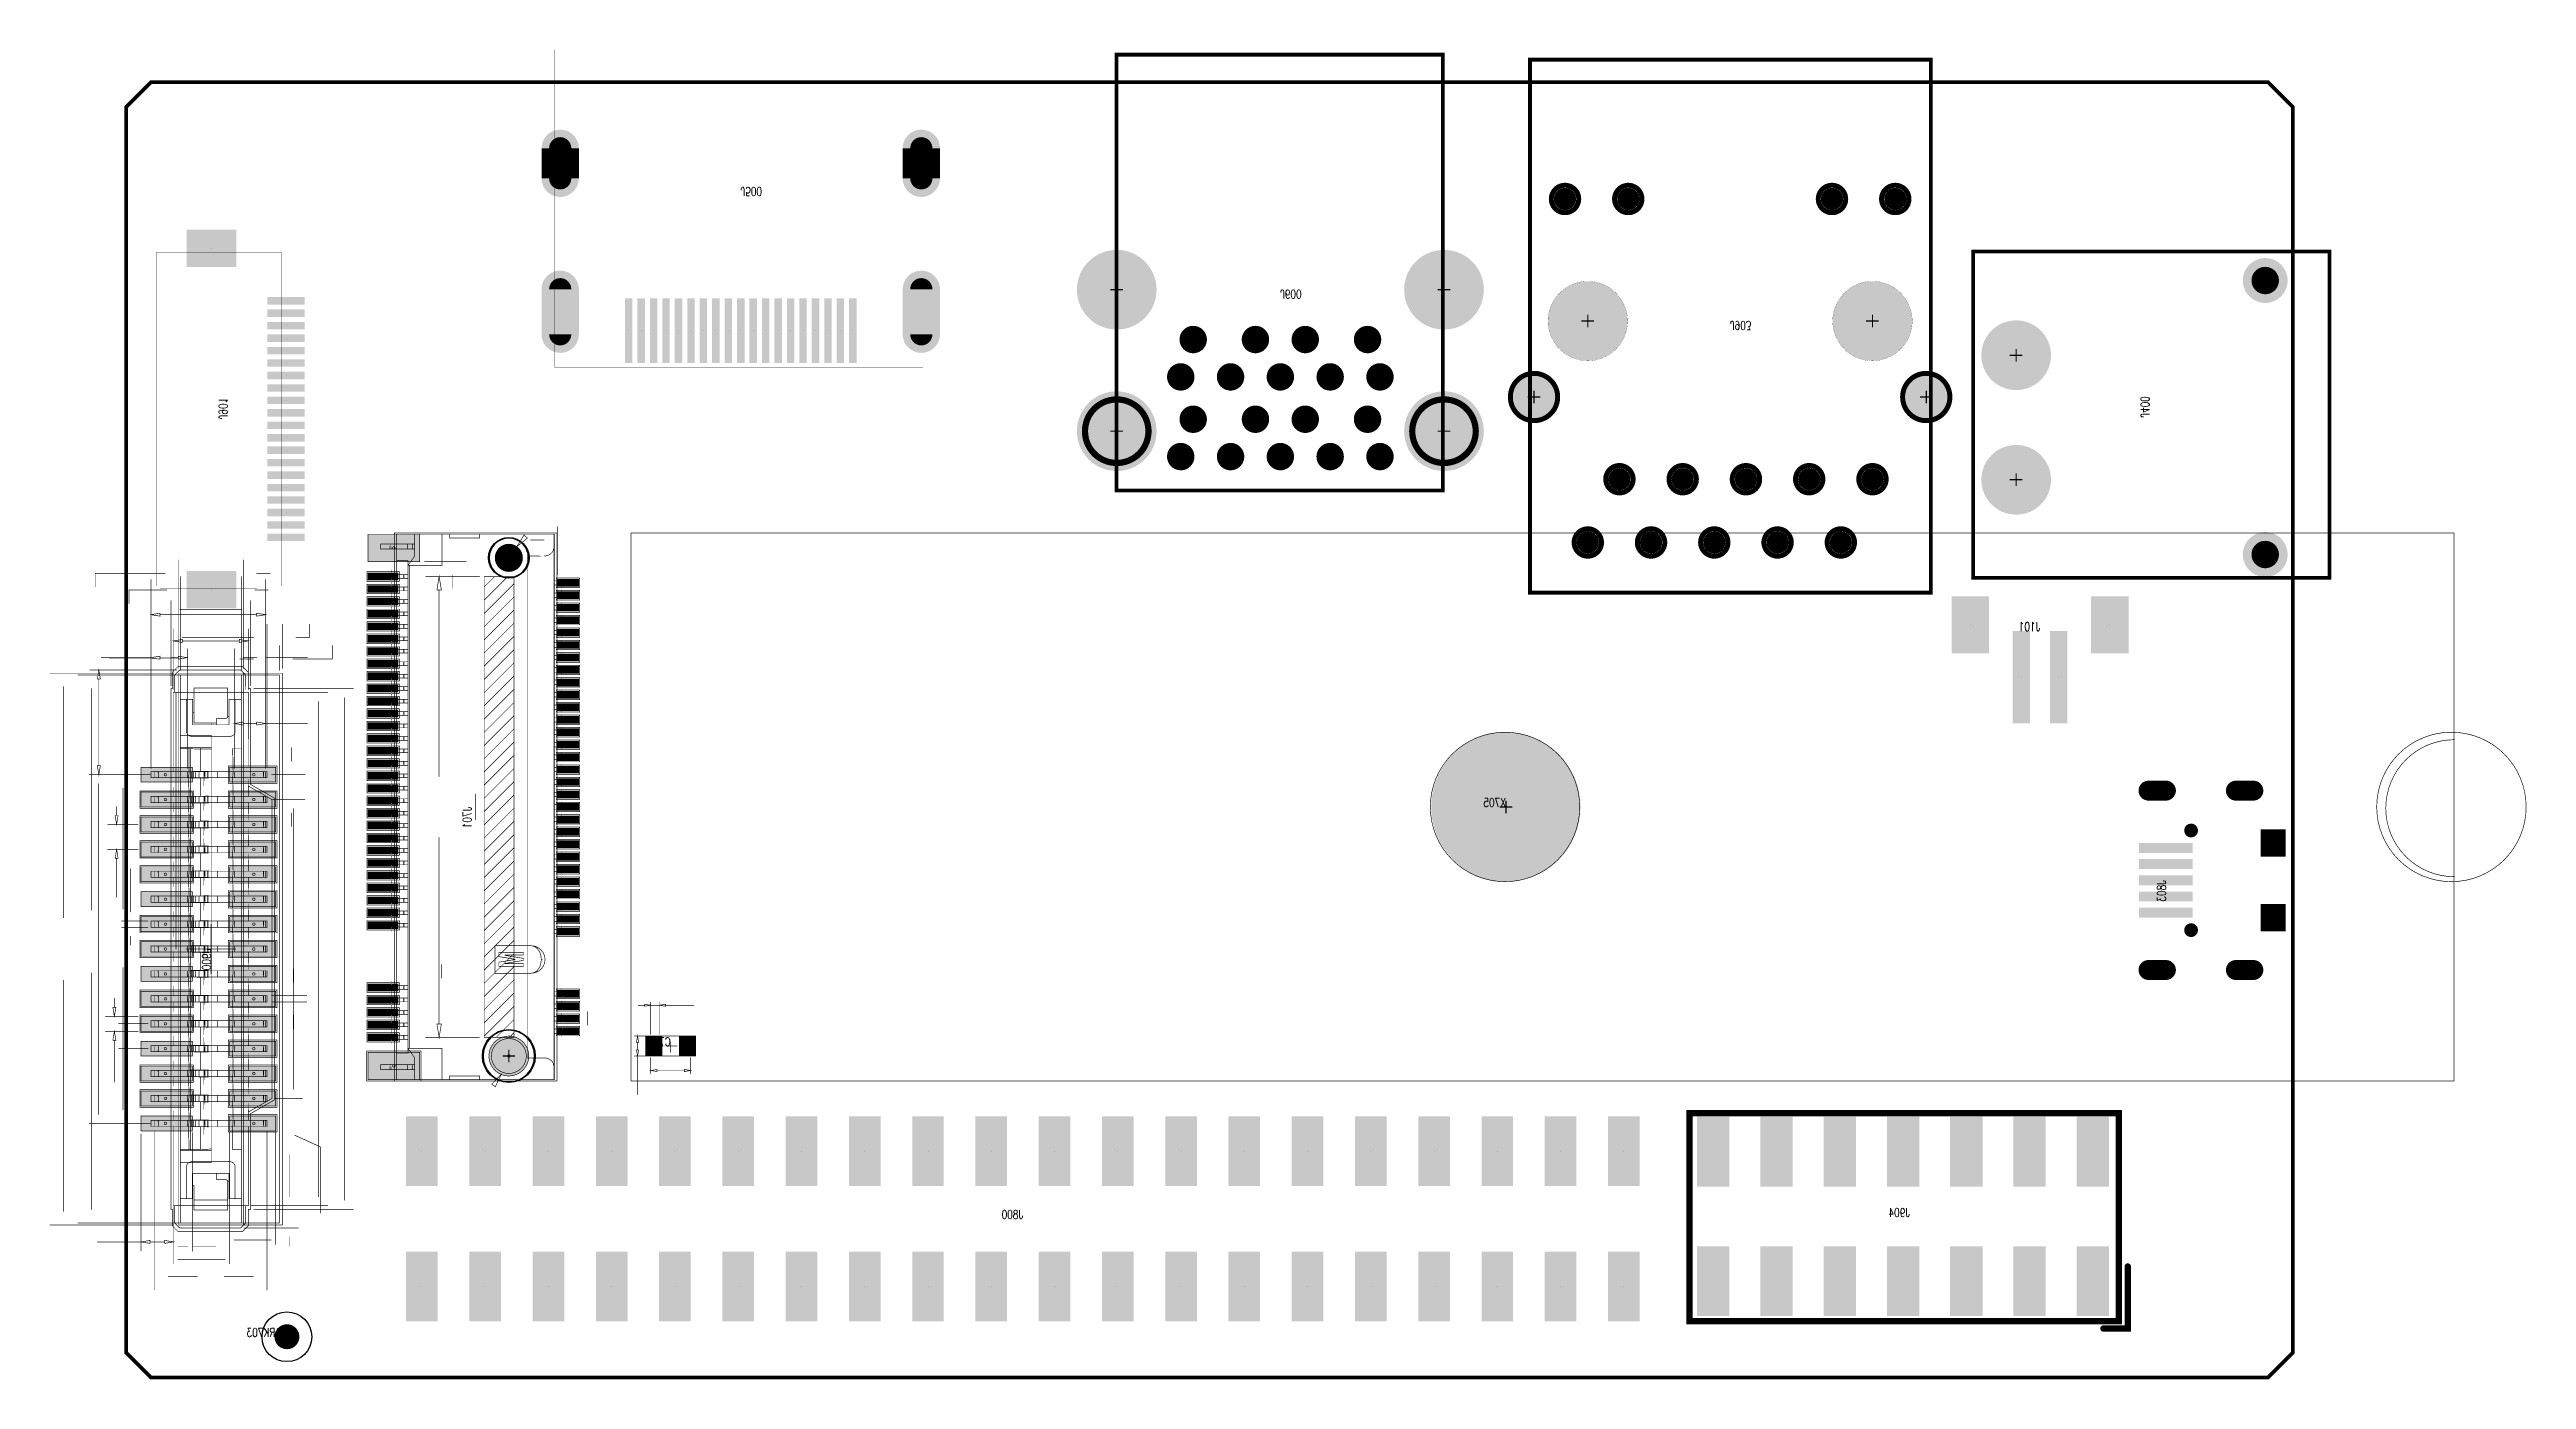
# Model space of a CAD drawing. Extents: x -3.1 to 96.3, y 0 to 53.4.
import ezdxf

# ---------------------------------------------------------------- set-up
doc = ezdxf.new("R2010")
doc.units = 0
doc.header["$MEASUREMENT"] = 0
doc.linetypes.add('KEEPOUT_00001000$0', pattern=[2, 1, 1])
doc.linetypes.add('KEEPOUT_10010100$0', pattern=[2, 1, 1])
doc.layers.get('0').update_dxf_attribs({"linetype": 'CONTINUOUS'})
for name, color, linetype in [('2D_LINE_08', 5, 'CONTINUOUS'), ('BOARD_OUTLINE_00', 43, 'CONTINUOUS'), ('DRIL_NPLTE_THRU_01', 3, 'CONTINUOUS'), ('DRIL_NPLTE_THRU_02', 146, 'CONTINUOUS'), ('DRIL_NPLTE_THRU_03', 176, 'CONTINUOUS'), ('DRIL_NPLTE_THRU_04', 56, 'CONTINUOUS'), ('DRIL_NPLTE_THRU_05', 176, 'CONTINUOUS'), ('DRIL_NPLTE_THRU_06', 1, 'CONTINUOUS'), ('DRIL_NPLTE_THRU_07', 34, 'CONTINUOUS'), ('DRIL_NPLTE_THRU_08', 176, 'CONTINUOUS'), ('DRIL_PLTE_THRU_01', 3, 'CONTINUOUS'), ('DRIL_PLTE_THRU_02', 146, 'CONTINUOUS'), ('DRIL_PLTE_THRU_03', 176, 'CONTINUOUS'), ('DRIL_PLTE_THRU_04', 56, 'CONTINUOUS'), ('DRIL_PLTE_THRU_05', 176, 'CONTINUOUS'), ('DRIL_PLTE_THRU_06', 1, 'CONTINUOUS'), ('DRIL_PLTE_THRU_07', 34, 'CONTINUOUS'), ('DRIL_PLTE_THRU_08', 176, 'CONTINUOUS'), ('DRIL_SYMBOL', 43, 'CONTINUOUS'), ('KEEPOUT_00', 112, 'CONTINUOUS'), ('KEEPOUT_01', 112, 'CONTINUOUS'), ('PADS_BOT', 5, 'CONTINUOUS'), ('PADS_INNER', 106, 'CONTINUOUS'), ('PADS_TOP', 106, 'CONTINUOUS'), ('PART_BOT_2DLINE_00', 171, 'CONTINUOUS'), ('PART_BOT_2DLINE_20', 222, 'CONTINUOUS'), ('PART_NAME_08', 216, 'CONTINUOUS'), ('PART_NAME_29', 216, 'CONTINUOUS')]:
    doc.layers.add(name, color=color, linetype=linetype)
doc.styles.add('W0$05', font='simplex', dxfattribs={"width": 0.75})

# ---------------------------------------------------------------- blocks, each defined once
blk = doc.blocks.new('SMOOTH_0$1524')
at = {"const_width": 0.0762}
blk.add_lwpolyline([(-0.0381, 0, 1), (0.0381, 0, 1)], format="xyb", close=True, dxfattribs=at)
blk = doc.blocks.new('BOARD_9583')
at = {"layer": 'BOARD_OUTLINE_00', "const_width": 0.152}
blk.add_lwpolyline([(0, 1), (1, 0), (86, 0), (87, 1), (87, 51.009), (86, 52.009), (1, 52.009), (0, 51.009)], close=True, dxfattribs=at)
at = {"layer": 'BOARD_OUTLINE_00'}
for p in [(1, 52.009), (86, 52.009), (0, 51.009), (87, 51.009), (0, 1), (87, 1), (1, 0), (86, 0)]:
    blk.add_blockref('SMOOTH_0$1524', p, dxfattribs=at)
blk = doc.blocks.new('DRAWING_9603')
at = {"layer": '2D_LINE_08', "const_width": 0.152}
blk.add_lwpolyline([(0, 0), (13.1, 0), (13.1, -17.5), (0, -17.5)], close=True, dxfattribs=at)
at = {"layer": '2D_LINE_08'}
for p in [(0, 0), (13.1, 0), (0, -17.5), (13.1, -17.5)]:
    blk.add_blockref('SMOOTH_0$1524', p, dxfattribs=at)
blk = doc.blocks.new('DRAWING_9604')
at = {"layer": '2D_LINE_08', "const_width": 0.152}
blk.add_lwpolyline([(0, 0), (16.1, 0), (16.1, -21.4), (0, -21.4)], close=True, dxfattribs=at)
at = {"layer": '2D_LINE_08'}
for p in [(0, 0), (16.1, 0), (0, -21.4), (16.1, -21.4)]:
    blk.add_blockref('SMOOTH_0$1524', p, dxfattribs=at)
blk = doc.blocks.new('DRAWING_9605')
at = {"layer": '2D_LINE_08', "const_width": 0.152}
blk.add_lwpolyline([(0, 0), (-14.3, 0), (-14.3, -13.1), (0, -13.1)], close=True, dxfattribs=at)
at = {"layer": '2D_LINE_08'}
for p in [(-14.3, 0), (0, 0), (-14.3, -13.1), (0, -13.1)]:
    blk.add_blockref('SMOOTH_0$1524', p, dxfattribs=at)
blk = doc.blocks.new('SMOOTH_0$0254')
at = {"const_width": 0.0127}
blk.add_lwpolyline([(-0.00635, 0, 1), (0.00635, 0, 1)], format="xyb", close=True, dxfattribs=at)
blk = doc.blocks.new('PART_BODY_BOT_11')
at = {"layer": 'PART_BOT_2DLINE_20', "const_width": 0.0254}
for points in [[(-0.925, 1.638), (0.2, 1.638)], [(0.45, 1.638), (0.2, 1.597), (0.2, 1.68), (0.45, 1.638), (0.8, 1.638), (1.05, 1.597), (1.05, 1.68), (0.8, 1.638)], [(0.45, 1.763), (0.45, 0.468)], [(0.8, 1.763), (0.8, 0.468)], [(1.05, 1.638), (1.3, 1.638)], [(-0.45, 0.405), (-0.45, -0.405)], [(0.25, 0), (-0.25, 0), (0.25, 0)], [(0, 0.25), (0, -0.25), (0, 0.25)], [(0.45, 0.405), (0.45, -0.405)], [(0.862, 0.405), (1.457, 0.405)], [(1.332, 0.155), (1.332, -0.155)], [(-0.8, -0.468), (-0.8, -1.107)], [(-0.55, -0.982), (0.55, -0.982)], [(0.8, -0.468), (0.8, -1.107)], [(0.862, -0.405), (1.457, -0.405)], [(1.332, -1.947), (1.332, -0.405), (1.374, -0.155), (1.29, -0.155), (1.332, -0.405)]]:
    blk.add_lwpolyline(points, dxfattribs=at)
for points in [[(-1, 0.405), (-1, -0.405), (-0.35, -0.405), (-0.35, 0.405), (-1, 0.405), (-1, -0.405), (-0.35, -0.405), (-0.35, 0.405)], [(-0.8, 0.405), (-0.8, -0.405), (0.8, -0.405), (-0.8, -0.405), (-0.8, 0.405), (-0.8, -0.405), (0.8, -0.405), (0.8, 0.405), (-0.8, 0.405), (0.8, 0.405), (0.8, -0.405), (0.8, 0.405), (-0.8, 0.405), (0.8, 0.405), (0.8, -0.405), (0.8, 0.405), (-0.8, 0.405), (0.8, 0.405), (0.8, -0.405), (-0.8, -0.405), (-0.8, 0.405), (0.8, 0.405), (0.8, -0.405), (0.8, 0.405), (-0.8, 0.405), (0.8, 0.405), (0.8, -0.405), (-0.8, -0.405), (-0.8, 0.405), (0.8, 0.405), (0.8, -0.405), (0.8, 0.405), (-0.8, 0.405), (-0.8, -0.405), (0.8, -0.405), (-0.8, -0.405), (-0.8, 0.405), (0.8, 0.405), (0.8, -0.405), (0.8, 0.405), (-0.8, 0.405), (-0.8, -0.405), (0.8, -0.405), (0.8, 0.405), (-0.8, 0.405), (-0.8, -0.405), (0.8, -0.405), (0.8, 0.405), (-0.8, 0.405), (-0.8, -0.405), (0.8, -0.405), (-0.8, -0.405), (-0.8, 0.405), (0.8, 0.405), (0.8, -0.405), (0.8, 0.405), (-0.8, 0.405), (-0.8, -0.405), (0.8, -0.405), (0.8, 0.405), (-0.8, 0.405), (0.8, 0.405), (0.8, -0.405), (-0.8, -0.405), (-0.8, 0.405), (0.8, 0.405), (0.8, -0.405), (-0.8, -0.405), (-0.8, 0.405), (0.8, 0.405), (0.8, -0.405), (-0.8, -0.405), (-0.8, 0.405), (0.8, 0.405), (0.8, -0.405), (0.8, 0.405), (-0.8, 0.405), (0.8, 0.405), (0.8, -0.405), (-0.8, -0.405), (-0.8, 0.405), (-0.8, -0.405), (0.8, -0.405), (-0.8, -0.405), (-0.8, 0.405), (-0.8, -0.405), (0.8, -0.405), (0.8, 0.405), (-0.8, 0.405), (0.8, 0.405), (0.8, -0.405), (-0.8, -0.405), (-0.8, 0.405), (-0.8, -0.405), (0.8, -0.405), (0.8, 0.405), (-0.8, 0.405), (-0.8, -0.405), (0.8, -0.405), (0.8, 0.405), (-0.8, 0.405), (0.8, 0.405), (0.8, -0.405), (-0.8, -0.405), (-0.8, 0.405), (-0.8, -0.405), (0.8, -0.405), (-0.8, -0.405), (-0.8, 0.405), (0.8, 0.405), (0.8, -0.405), (-0.8, -0.405), (-0.8, 0.405), (0.8, 0.405), (0.8, -0.405), (0.8, 0.405), (-0.8, 0.405), (-0.8, -0.405), (0.8, -0.405), (0.8, 0.405), (-0.8, 0.405), (-0.8, -0.405), (0.8, -0.405), (-0.8, -0.405), (-0.8, 0.405), (0.8, 0.405), (0.8, -0.405), (0.8, 0.405), (-0.8, 0.405), (-0.8, -0.405), (0.8, -0.405), (0.8, 0.405), (-0.8, 0.405), (-0.8, -0.405), (0.8, -0.405), (0.8, 0.405), (-0.8, 0.405), (0.8, 0.405), (0.8, -0.405), (-0.8, -0.405), (-0.8, 0.405), (0.8, 0.405), (0.8, -0.405), (-0.8, -0.405), (-0.8, 0.405), (0.8, 0.405), (0.8, -0.405), (-0.8, -0.405), (-0.8, 0.405), (-0.8, -0.405), (0.8, -0.405), (-0.8, -0.405), (-0.8, 0.405), (0.8, 0.405), (0.8, -0.405), (0.8, 0.405), (-0.8, 0.405), (0.8, 0.405), (0.8, -0.405), (0.8, 0.405), (-0.8, 0.405), (-0.8, -0.405), (0.8, -0.405), (-0.8, -0.405), (-0.8, 0.405), (0.8, 0.405), (0.8, -0.405), (-0.8, -0.405), (-0.8, 0.405), (0.8, 0.405), (0.8, -0.405), (-0.8, -0.405), (-0.8, 0.405), (0.8, 0.405), (0.8, -0.405), (-0.8, -0.405), (-0.8, 0.405), (-0.8, -0.405), (0.8, -0.405), (-0.8, -0.405)], [(-0.8, 0.405), (-0.8, -0.405), (0.8, -0.405), (0.8, 0.405), (-0.8, 0.405), (-0.8, -0.405), (0.8, -0.405), (0.8, 0.405)], [(-0.8, 0.405), (-0.8, -0.405), (0.8, -0.405), (-0.8, -0.405), (-0.8, 0.405), (-0.8, -0.405), (0.8, -0.405), (-0.8, -0.405)], [(0.35, 0.405), (0.35, -0.405), (1, -0.405), (1, 0.405)], [(1, 0.405), (1, -0.405), (0.35, -0.405), (0.35, 0.405)], [(1.332, 0.405), (1.374, 0.155), (1.29, 0.155)], [(-0.8, -0.982), (-0.55, -1.023), (-0.55, -0.94)], [(0.55, -1.023), (0.8, -0.982), (0.55, -0.94)]]:
    blk.add_lwpolyline(points, close=True, dxfattribs=at)
for points in [[(-0.725, 0, -1), (-0.625, 0, -1), (-0.725, 0)], [(0.625, 0, -1), (0.725, 0, -1), (0.625, 0)]]:
    blk.add_lwpolyline(points, format="xyb", dxfattribs=at)
at = {"layer": 'PART_BOT_2DLINE_20'}
for p in [(-0.925, 1.638), (0.2, 1.68), (0.2, 1.638), (0.2, 1.597), (0.45, 1.763), (0.45, 1.638), (0.45, 1.638), (0.8, 1.763), (0.8, 1.638), (0.8, 1.638), (1.05, 1.68), (1.05, 1.638), (1.05, 1.597), (1.3, 1.638), (-1, 0.405), (-1, 0.405), (-0.8, 0.405), (-0.8, 0.405), (-0.8, 0.405), (-0.8, 0.405), (-0.8, 0.405), (-0.8, 0.405), (-0.8, 0.405), (-0.8, 0.405), (-0.8, 0.405), (-0.8, 0.405), (-0.8, 0.405), (-0.8, 0.405), (-0.8, 0.405), (-0.8, 0.405), (-0.8, 0.405), (-0.8, 0.405), (-0.8, 0.405), (-0.8, 0.405), (-0.8, 0.405), (-0.8, 0.405), (-0.8, 0.405), (-0.8, 0.405), (-0.8, 0.405), (-0.8, 0.405), (-0.8, 0.405), (-0.8, 0.405), (-0.8, 0.405), (-0.8, 0.405), (-0.8, 0.405), (-0.8, 0.405), (-0.8, 0.405), (-0.8, 0.405), (-0.8, 0.405), (-0.8, 0.405), (-0.8, 0.405), (-0.8, 0.405), (-0.8, 0.405), (-0.8, 0.405), (-0.8, 0.405), (-0.8, 0.405), (-0.8, 0.405), (-0.8, 0.405), (-0.8, 0.405), (-0.8, 0.405), (-0.8, 0.405), (-0.8, 0.405), (-0.8, 0.405), (-0.8, 0.405), (-0.8, 0.405), (-0.725, 0), (-0.625, 0), (-0.45, 0.405), (-0.35, 0.405), (-0.35, 0.405), (-0.25, 0), (0, 0.25), (0, 0.25), (0.25, 0), (0.25, 0), (0.35, 0.405), (0.35, 0.405), (0.45, 0.468), (0.45, 0.405), (0.625, 0), (0.725, 0), (0.8, 0.468), (0.8, 0.405), (0.8, 0.405), (0.8, 0.405), (0.8, 0.405), (0.8, 0.405), (0.8, 0.405), (0.8, 0.405), (0.8, 0.405), (0.8, 0.405), (0.8, 0.405), (0.8, 0.405), (0.8, 0.405), (0.8, 0.405), (0.8, 0.405), (0.8, 0.405), (0.8, 0.405), (0.8, 0.405), (0.8, 0.405), (0.8, 0.405), (0.8, 0.405), (0.8, 0.405), (0.8, 0.405), (0.8, 0.405), (0.8, 0.405), (0.8, 0.405), (0.8, 0.405), (0.8, 0.405), (0.8, 0.405), (0.8, 0.405), (0.8, 0.405), (0.8, 0.405), (0.8, 0.405), (0.8, 0.405), (0.8, 0.405), (0.8, 0.405), (0.8, 0.405), (0.8, 0.405), (0.8, 0.405), (0.8, 0.405), (0.8, 0.405), (0.8, 0.405), (0.8, 0.405), (0.8, 0.405), (0.8, 0.405), (0.8, 0.405), (0.8, 0.405), (0.8, 0.405), (0.8, 0.405), (0.8, 0.405), (0.862, 0.405), (1, 0.405), (1, 0.405), (1.29, 0.155), (1.332, 0.405), (1.332, 0.155), (1.374, 0.155), (1.457, 0.405), (-1, -0.405), (-1, -0.405), (-0.8, -0.405), (-0.8, -0.405), (-0.8, -0.405), (-0.8, -0.405), (-0.8, -0.405), (-0.8, -0.405), (-0.8, -0.405), (-0.8, -0.405), (-0.8, -0.405), (-0.8, -0.405), (-0.8, -0.405), (-0.8, -0.405), (-0.8, -0.405), (-0.8, -0.405), (-0.8, -0.405), (-0.8, -0.405), (-0.8, -0.405), (-0.8, -0.405), (-0.8, -0.405), (-0.8, -0.405), (-0.8, -0.405), (-0.8, -0.405), (-0.8, -0.405), (-0.8, -0.405), (-0.8, -0.405), (-0.8, -0.405), (-0.8, -0.405), (-0.8, -0.405), (-0.8, -0.405), (-0.8, -0.405), (-0.8, -0.405), (-0.8, -0.405), (-0.8, -0.405), (-0.8, -0.405), (-0.8, -0.405), (-0.8, -0.405), (-0.8, -0.405), (-0.8, -0.405), (-0.8, -0.405), (-0.8, -0.405), (-0.8, -0.405), (-0.8, -0.405), (-0.8, -0.405), (-0.8, -0.405), (-0.8, -0.405), (-0.8, -0.405), (-0.8, -0.405), (-0.8, -0.405), (-0.8, -0.405), (-0.8, -0.468), (-0.8, -0.982), (-0.55, -0.94), (-0.55, -0.982), (-0.45, -0.405), (-0.35, -0.405), (-0.35, -0.405), (0, -0.25), (0.35, -0.405), (0.35, -0.405), (0.45, -0.405), (0.55, -0.94), (0.55, -0.982), (0.8, -0.405), (0.8, -0.405), (0.8, -0.405), (0.8, -0.405), (0.8, -0.405), (0.8, -0.405), (0.8, -0.405), (0.8, -0.405), (0.8, -0.405), (0.8, -0.405), (0.8, -0.405), (0.8, -0.405), (0.8, -0.405), (0.8, -0.405), (0.8, -0.405), (0.8, -0.405), (0.8, -0.405), (0.8, -0.405), (0.8, -0.405), (0.8, -0.405), (0.8, -0.405), (0.8, -0.405), (0.8, -0.405), (0.8, -0.405), (0.8, -0.405), (0.8, -0.405), (0.8, -0.405), (0.8, -0.405), (0.8, -0.405), (0.8, -0.405), (0.8, -0.405), (0.8, -0.405), (0.8, -0.405), (0.8, -0.405), (0.8, -0.405), (0.8, -0.405), (0.8, -0.405), (0.8, -0.405), (0.8, -0.405), (0.8, -0.405), (0.8, -0.405), (0.8, -0.405), (0.8, -0.405), (0.8, -0.405), (0.8, -0.405), (0.8, -0.405), (0.8, -0.405), (0.8, -0.405), (0.8, -0.405), (0.8, -0.468), (0.8, -0.982), (0.862, -0.405), (1, -0.405), (1, -0.405), (1.29, -0.155), (1.332, -0.155), (1.332, -0.405), (1.332, -0.405), (1.374, -0.155), (1.457, -0.405), (-0.8, -1.107), (-0.55, -1.023), (0.55, -1.023), (0.8, -1.107), (1.332, -1.947)]:
    blk.add_blockref('SMOOTH_0$0254', p, dxfattribs=at)
blk = doc.blocks.new('DRIL_HOLE_0')
blk.add_lwpolyline([(0, 0, 1), (0, 0, 1)], format="xyb", close=True)
blk = doc.blocks.new('PAD_0')
blk.add_lwpolyline([(0, 0, 1), (0, 0, 1)], format="xyb", close=True)
blk = doc.blocks.new('PAD_12')
at = {"const_width": 0.65}
blk.add_lwpolyline([(-0.405, 0), (0.405, 0)], dxfattribs=at)
blk = doc.blocks.new('STK_BOT_20')
at = {"layer": 'DRIL_PLTE_THRU_01'}
blk.add_blockref('DRIL_HOLE_0', (0, 0), dxfattribs=at)
at = {"layer": 'DRIL_PLTE_THRU_02'}
blk.add_blockref('DRIL_HOLE_0', (0, 0), dxfattribs=at)
at = {"layer": 'DRIL_PLTE_THRU_03'}
blk.add_blockref('DRIL_HOLE_0', (0, 0), dxfattribs=at)
at = {"layer": 'DRIL_PLTE_THRU_04'}
blk.add_blockref('DRIL_HOLE_0', (0, 0), dxfattribs=at)
at = {"layer": 'DRIL_PLTE_THRU_05'}
blk.add_blockref('DRIL_HOLE_0', (0, 0), dxfattribs=at)
at = {"layer": 'DRIL_PLTE_THRU_06'}
blk.add_blockref('DRIL_HOLE_0', (0, 0), dxfattribs=at)
at = {"layer": 'DRIL_PLTE_THRU_07'}
blk.add_blockref('DRIL_HOLE_0', (0, 0), dxfattribs=at)
at = {"layer": 'DRIL_PLTE_THRU_08'}
blk.add_blockref('DRIL_HOLE_0', (0, 0), dxfattribs=at)
at = {"layer": 'PADS_BOT', "rotation": 90}
blk.add_blockref('PAD_12', (0, 0), dxfattribs=at)
at = {"layer": 'PADS_INNER'}
blk.add_blockref('PAD_0', (0, 0), dxfattribs=at)
at = {"layer": 'PADS_TOP'}
blk.add_blockref('PAD_0', (0, 0), dxfattribs=at)
blk = doc.blocks.new('SYM_BOT_14')
for name, p in [('PART_BODY_BOT_11', (0, 0)), ('STK_BOT_20', (-0.675, 0)), ('STK_BOT_20', (0.675, 0))]:
    blk.add_blockref(name, p)
blk = doc.blocks.new('PART_BOT_89')
blk.add_blockref('SYM_BOT_14', (0, 0))
at = {"layer": 'PART_NAME_29', "style": 'W0$05', "width": 0.75}
blk.add_text('C707', height=0.35, dxfattribs=at).set_placement((0, 0))
blk = doc.blocks.new('DRIL_SYMBOL_0$889')
at = {"layer": 'DRIL_SYMBOL', "const_width": 0.0508}
for points in [[(-0.254, 0), (0.254, 0)], [(0, -0.254), (0, 0.254)]]:
    blk.add_lwpolyline(points, dxfattribs=at)
blk = doc.blocks.new('DRIL_HOLE_0$889')
at = {"const_width": 0.4445}
blk.add_lwpolyline([(-0.22225, 0, 1), (0.22225, 0, 1)], format="xyb", close=True, dxfattribs=at)
blk.add_blockref('DRIL_SYMBOL_0$889', (0, 0))
blk = doc.blocks.new('PAD_19')
at = {"const_width": 0.2}
blk.add_lwpolyline([(0, -0.55, 1), (0, 0.55, 1)], format="xyb", close=True, dxfattribs=at)
blk = doc.blocks.new('STK_BOT_78')
at = {"layer": 'DRIL_PLTE_THRU_01'}
blk.add_blockref('DRIL_HOLE_0$889', (0, 0), dxfattribs=at)
at = {"layer": 'DRIL_PLTE_THRU_02'}
blk.add_blockref('DRIL_HOLE_0$889', (0, 0), dxfattribs=at)
at = {"layer": 'DRIL_PLTE_THRU_03'}
blk.add_blockref('DRIL_HOLE_0$889', (0, 0), dxfattribs=at)
at = {"layer": 'DRIL_PLTE_THRU_04'}
blk.add_blockref('DRIL_HOLE_0$889', (0, 0), dxfattribs=at)
at = {"layer": 'DRIL_PLTE_THRU_05'}
blk.add_blockref('DRIL_HOLE_0$889', (0, 0), dxfattribs=at)
at = {"layer": 'DRIL_PLTE_THRU_06'}
blk.add_blockref('DRIL_HOLE_0$889', (0, 0), dxfattribs=at)
at = {"layer": 'DRIL_PLTE_THRU_07'}
blk.add_blockref('DRIL_HOLE_0$889', (0, 0), dxfattribs=at)
at = {"layer": 'DRIL_PLTE_THRU_08'}
blk.add_blockref('DRIL_HOLE_0$889', (0, 0), dxfattribs=at)
at = {"layer": 'PADS_BOT'}
blk.add_blockref('PAD_19', (0, 0), dxfattribs=at)
at = {"layer": 'PADS_INNER'}
blk.add_blockref('PAD_19', (0, 0), dxfattribs=at)
at = {"layer": 'PADS_TOP'}
blk.add_blockref('PAD_19', (0, 0), dxfattribs=at)
blk = doc.blocks.new('DRIL_SYMBOL_1$7')
at = {"layer": 'DRIL_SYMBOL', "const_width": 0.0508}
for points in [[(-0.254, 0), (0.254, 0)], [(0, -0.254), (0, 0.254)]]:
    blk.add_lwpolyline(points, dxfattribs=at)
blk = doc.blocks.new('DRIL_HOLE_1$7')
at = {"const_width": 0.85}
blk.add_lwpolyline([(-0.425, 0, 1), (0.425, 0, 1)], format="xyb", close=True, dxfattribs=at)
blk.add_blockref('DRIL_SYMBOL_1$7', (0, 0))
blk = doc.blocks.new('PAD_20')
at = {"const_width": 0.2}
blk.add_lwpolyline([(0, -0.95, 1), (0, 0.95, 1)], format="xyb", close=True, dxfattribs=at)
blk = doc.blocks.new('STK_BOT_79')
at = {"layer": 'DRIL_PLTE_THRU_01'}
blk.add_blockref('DRIL_HOLE_1$7', (0, 0), dxfattribs=at)
at = {"layer": 'DRIL_PLTE_THRU_02'}
blk.add_blockref('DRIL_HOLE_1$7', (0, 0), dxfattribs=at)
at = {"layer": 'DRIL_PLTE_THRU_03'}
blk.add_blockref('DRIL_HOLE_1$7', (0, 0), dxfattribs=at)
at = {"layer": 'DRIL_PLTE_THRU_04'}
blk.add_blockref('DRIL_HOLE_1$7', (0, 0), dxfattribs=at)
at = {"layer": 'DRIL_PLTE_THRU_05'}
blk.add_blockref('DRIL_HOLE_1$7', (0, 0), dxfattribs=at)
at = {"layer": 'DRIL_PLTE_THRU_06'}
blk.add_blockref('DRIL_HOLE_1$7', (0, 0), dxfattribs=at)
at = {"layer": 'DRIL_PLTE_THRU_07'}
blk.add_blockref('DRIL_HOLE_1$7', (0, 0), dxfattribs=at)
at = {"layer": 'DRIL_PLTE_THRU_08'}
blk.add_blockref('DRIL_HOLE_1$7', (0, 0), dxfattribs=at)
at = {"layer": 'PADS_BOT'}
blk.add_blockref('PAD_20', (0, 0), dxfattribs=at)
at = {"layer": 'PADS_INNER'}
blk.add_blockref('PAD_20', (0, 0), dxfattribs=at)
at = {"layer": 'PADS_TOP'}
blk.add_blockref('PAD_20', (0, 0), dxfattribs=at)
blk = doc.blocks.new('DRIL_SYMBOL_3$2')
at = {"layer": 'DRIL_SYMBOL', "const_width": 0.0508}
for points in [[(-0.254, 0), (0.254, 0)], [(0, -0.254), (0, 0.254)]]:
    blk.add_lwpolyline(points, dxfattribs=at)
blk = doc.blocks.new('DRIL_HOLE_3$2')
at = {"const_width": 1.6}
blk.add_lwpolyline([(-0.8, 0, 1), (0.8, 0, 1)], format="xyb", close=True, dxfattribs=at)
blk.add_blockref('DRIL_SYMBOL_3$2', (0, 0))
blk = doc.blocks.new('PAD_21')
at = {"const_width": 0.005}
blk.add_lwpolyline([(0, -1.5975, 1), (0, 1.5975, 1)], format="xyb", close=True, dxfattribs=at)
blk = doc.blocks.new('STK_BOT_80')
at = {"layer": 'DRIL_NPLTE_THRU_01'}
blk.add_blockref('DRIL_HOLE_3$2', (0, 0), dxfattribs=at)
at = {"layer": 'DRIL_NPLTE_THRU_02'}
blk.add_blockref('DRIL_HOLE_3$2', (0, 0), dxfattribs=at)
at = {"layer": 'DRIL_NPLTE_THRU_03'}
blk.add_blockref('DRIL_HOLE_3$2', (0, 0), dxfattribs=at)
at = {"layer": 'DRIL_NPLTE_THRU_04'}
blk.add_blockref('DRIL_HOLE_3$2', (0, 0), dxfattribs=at)
at = {"layer": 'DRIL_NPLTE_THRU_05'}
blk.add_blockref('DRIL_HOLE_3$2', (0, 0), dxfattribs=at)
at = {"layer": 'DRIL_NPLTE_THRU_06'}
blk.add_blockref('DRIL_HOLE_3$2', (0, 0), dxfattribs=at)
at = {"layer": 'DRIL_NPLTE_THRU_07'}
blk.add_blockref('DRIL_HOLE_3$2', (0, 0), dxfattribs=at)
at = {"layer": 'DRIL_NPLTE_THRU_08'}
blk.add_blockref('DRIL_HOLE_3$2', (0, 0), dxfattribs=at)
at = {"layer": 'PADS_BOT'}
blk.add_blockref('PAD_21', (0, 0), dxfattribs=at)
at = {"layer": 'PADS_INNER'}
blk.add_blockref('PAD_21', (0, 0), dxfattribs=at)
at = {"layer": 'PADS_TOP'}
blk.add_blockref('PAD_21', (0, 0), dxfattribs=at)
blk = doc.blocks.new('SYM_BOT_35')
for name, p in [('STK_BOT_78', (-5.715, 8.89)), ('STK_BOT_78', (-3.175, 8.89)), ('STK_BOT_78', (-0.635, 8.89)), ('STK_BOT_78', (1.905, 8.89)), ('STK_BOT_78', (4.445, 8.89)), ('STK_BOT_78', (-4.445, 6.35)), ('STK_BOT_78', (-1.905, 6.35)), ('STK_BOT_78', (0.635, 6.35)), ('STK_BOT_78', (3.175, 6.35)), ('STK_BOT_78', (5.715, 6.35)), ('STK_BOT_79', (-7.875, 3.05)), ('STK_BOT_79', (7.875, 3.05)), ('STK_BOT_80', (-5.715, 0)), ('STK_BOT_80', (5.715, 0)), ('STK_BOT_78', (-6.63, -4.9)), ('STK_BOT_78', (-4.09, -4.9)), ('STK_BOT_78', (4.09, -4.9)), ('STK_BOT_78', (6.63, -4.9))]:
    blk.add_blockref(name, p)
blk = doc.blocks.new('PART_BOT_140')
blk.add_blockref('SYM_BOT_35', (0, 0))
at = {"layer": 'PART_NAME_08', "style": 'W0$05', "width": 0.75}
blk.add_text('J903', height=0.35, dxfattribs=at).set_placement((0, 0))
blk = doc.blocks.new('PAD_2')
blk.add_lwpolyline([(0, 0), (0, 0)])
blk = doc.blocks.new('PAD_22')
at = {"const_width": 1.27}
blk.add_lwpolyline([(-1.4, 0), (1.4, 0)], dxfattribs=at)
blk = doc.blocks.new('STK_BOT_109')
at = {"layer": 'DRIL_PLTE_THRU_01'}
blk.add_blockref('DRIL_HOLE_0', (0, 0), dxfattribs=at)
at = {"layer": 'DRIL_PLTE_THRU_02'}
blk.add_blockref('DRIL_HOLE_0', (0, 0), dxfattribs=at)
at = {"layer": 'DRIL_PLTE_THRU_03'}
blk.add_blockref('DRIL_HOLE_0', (0, 0), dxfattribs=at)
at = {"layer": 'DRIL_PLTE_THRU_04'}
blk.add_blockref('DRIL_HOLE_0', (0, 0), dxfattribs=at)
at = {"layer": 'DRIL_PLTE_THRU_05'}
blk.add_blockref('DRIL_HOLE_0', (0, 0), dxfattribs=at)
at = {"layer": 'DRIL_PLTE_THRU_06'}
blk.add_blockref('DRIL_HOLE_0', (0, 0), dxfattribs=at)
at = {"layer": 'DRIL_PLTE_THRU_07'}
blk.add_blockref('DRIL_HOLE_0', (0, 0), dxfattribs=at)
at = {"layer": 'DRIL_PLTE_THRU_08'}
blk.add_blockref('DRIL_HOLE_0', (0, 0), dxfattribs=at)
at = {"layer": 'PADS_BOT', "rotation": 90}
blk.add_blockref('PAD_22', (0, 0), dxfattribs=at)
at = {"layer": 'PADS_INNER'}
blk.add_blockref('PAD_2', (0, 0), dxfattribs=at)
at = {"layer": 'PADS_TOP'}
blk.add_blockref('PAD_2', (0, 0), dxfattribs=at)
blk = doc.blocks.new('SYM_BOT_38')
for p in [(-24.13, 2.715), (-21.59, 2.715), (-19.05, 2.715), (-16.51, 2.715), (-13.97, 2.715), (-11.43, 2.715), (-8.89, 2.715), (-6.35, 2.715), (-3.81, 2.715), (-1.27, 2.715), (1.27, 2.715), (3.81, 2.715), (6.35, 2.715), (8.89, 2.715), (11.43, 2.715), (13.97, 2.715), (16.51, 2.715), (19.05, 2.715), (21.59, 2.715), (24.13, 2.715), (-24.13, -2.715), (-21.59, -2.715), (-19.05, -2.715), (-16.51, -2.715), (-13.97, -2.715), (-11.43, -2.715), (-8.89, -2.715), (-6.35, -2.715), (-3.81, -2.715), (-1.27, -2.715), (1.27, -2.715), (3.81, -2.715), (6.35, -2.715), (8.89, -2.715), (11.43, -2.715), (13.97, -2.715), (16.51, -2.715), (19.05, -2.715), (21.59, -2.715), (24.13, -2.715)]:
    blk.add_blockref('STK_BOT_109', p)
blk = doc.blocks.new('PART_BOT_161')
blk.add_blockref('SYM_BOT_38', (0, 0))
at = {"layer": 'PART_NAME_08', "style": 'W0$05', "width": 0.75}
blk.add_text('J800', height=0.35, dxfattribs=at).set_placement((0, 0))
blk = doc.blocks.new('SMOOTH_0$254')
at = {"const_width": 0.127}
blk.add_lwpolyline([(-0.0635, 0, 1), (0.0635, 0, 1)], format="xyb", close=True, dxfattribs=at)
blk = doc.blocks.new('PART_BODY_BOT_9602')
at = {"layer": 'PART_BOT_2DLINE_00', "const_width": 0.254}
blk.add_lwpolyline([(-8.4, 4.17), (-8.4, -4.18), (8.84, -4.18), (8.84, 4.17)], close=True, dxfattribs=at)
blk.add_lwpolyline([(-8.75, -1.989), (-8.75, -4.48), (-7.776, -4.48)], dxfattribs=at)
at = {"layer": 'PART_BOT_2DLINE_00'}
for p in [(-8.4, 4.17), (8.84, 4.17), (-8.75, -1.989), (-8.75, -4.48), (-8.4, -4.18), (-7.776, -4.48), (8.84, -4.18)]:
    blk.add_blockref('SMOOTH_0$254', p, dxfattribs=at)
blk = doc.blocks.new('PAD_24')
at = {"const_width": 1.3}
blk.add_lwpolyline([(-1.4, 0), (1.4, 0)], dxfattribs=at)
blk = doc.blocks.new('STK_BOT_102')
at = {"layer": 'DRIL_PLTE_THRU_01'}
blk.add_blockref('DRIL_HOLE_0', (0, 0), dxfattribs=at)
at = {"layer": 'DRIL_PLTE_THRU_02'}
blk.add_blockref('DRIL_HOLE_0', (0, 0), dxfattribs=at)
at = {"layer": 'DRIL_PLTE_THRU_03'}
blk.add_blockref('DRIL_HOLE_0', (0, 0), dxfattribs=at)
at = {"layer": 'DRIL_PLTE_THRU_04'}
blk.add_blockref('DRIL_HOLE_0', (0, 0), dxfattribs=at)
at = {"layer": 'DRIL_PLTE_THRU_05'}
blk.add_blockref('DRIL_HOLE_0', (0, 0), dxfattribs=at)
at = {"layer": 'DRIL_PLTE_THRU_06'}
blk.add_blockref('DRIL_HOLE_0', (0, 0), dxfattribs=at)
at = {"layer": 'DRIL_PLTE_THRU_07'}
blk.add_blockref('DRIL_HOLE_0', (0, 0), dxfattribs=at)
at = {"layer": 'DRIL_PLTE_THRU_08'}
blk.add_blockref('DRIL_HOLE_0', (0, 0), dxfattribs=at)
at = {"layer": 'PADS_BOT', "rotation": 90}
blk.add_blockref('PAD_24', (0, 0), dxfattribs=at)
at = {"layer": 'PADS_INNER'}
blk.add_blockref('PAD_0', (0, 0), dxfattribs=at)
at = {"layer": 'PADS_TOP'}
blk.add_blockref('PAD_0', (0, 0), dxfattribs=at)
blk = doc.blocks.new('SYM_BOT_59')
for name, p in [('PART_BODY_BOT_9602', (0, 0)), ('STK_BOT_102', (-7.35, 2.62)), ('STK_BOT_102', (-4.81, 2.62)), ('STK_BOT_102', (-2.27, 2.62)), ('STK_BOT_102', (0.27, 2.62)), ('STK_BOT_102', (2.81, 2.62)), ('STK_BOT_102', (5.35, 2.62)), ('STK_BOT_102', (7.89, 2.62)), ('STK_BOT_102', (-7.35, -2.58)), ('STK_BOT_102', (-4.81, -2.58)), ('STK_BOT_102', (-2.27, -2.58)), ('STK_BOT_102', (0.27, -2.58)), ('STK_BOT_102', (2.81, -2.58)), ('STK_BOT_102', (5.35, -2.58)), ('STK_BOT_102', (7.89, -2.58))]:
    blk.add_blockref(name, p)
blk = doc.blocks.new('PART_BOT_171')
blk.add_blockref('SYM_BOT_59', (0, 0))
at = {"layer": 'PART_NAME_29', "style": 'W0$05', "width": 0.75}
blk.add_text('J904', height=0.35, dxfattribs=at).set_placement((0, 0))
blk = doc.blocks.new('DRIL_SYMBOL_0$7')
at = {"layer": 'DRIL_SYMBOL', "const_width": 0.0508}
for points in [[(-0.254, 0), (0.254, 0)], [(0, -0.254), (0, 0.254)]]:
    blk.add_lwpolyline(points, dxfattribs=at)
blk = doc.blocks.new('DRIL_HOLE_0$7')
at = {"const_width": 0.35}
blk.add_lwpolyline([(-0.175, 0, 1), (0.175, 0, 1)], format="xyb", close=True, dxfattribs=at)
blk.add_blockref('DRIL_SYMBOL_0$7', (0, 0))
blk = doc.blocks.new('PAD_31')
at = {"const_width": 0.2}
blk.add_lwpolyline([(0, -0.45, 1), (0, 0.45, 1)], format="xyb", close=True, dxfattribs=at)
blk = doc.blocks.new('STK_BOT_42')
at = {"layer": 'DRIL_PLTE_THRU_01'}
blk.add_blockref('DRIL_HOLE_0$7', (0, 0), dxfattribs=at)
at = {"layer": 'DRIL_PLTE_THRU_02'}
blk.add_blockref('DRIL_HOLE_0$7', (0, 0), dxfattribs=at)
at = {"layer": 'DRIL_PLTE_THRU_03'}
blk.add_blockref('DRIL_HOLE_0$7', (0, 0), dxfattribs=at)
at = {"layer": 'DRIL_PLTE_THRU_04'}
blk.add_blockref('DRIL_HOLE_0$7', (0, 0), dxfattribs=at)
at = {"layer": 'DRIL_PLTE_THRU_05'}
blk.add_blockref('DRIL_HOLE_0$7', (0, 0), dxfattribs=at)
at = {"layer": 'DRIL_PLTE_THRU_06'}
blk.add_blockref('DRIL_HOLE_0$7', (0, 0), dxfattribs=at)
at = {"layer": 'DRIL_PLTE_THRU_07'}
blk.add_blockref('DRIL_HOLE_0$7', (0, 0), dxfattribs=at)
at = {"layer": 'DRIL_PLTE_THRU_08'}
blk.add_blockref('DRIL_HOLE_0$7', (0, 0), dxfattribs=at)
at = {"layer": 'PADS_BOT'}
blk.add_blockref('PAD_31', (0, 0), dxfattribs=at)
at = {"layer": 'PADS_INNER'}
blk.add_blockref('PAD_31', (0, 0), dxfattribs=at)
at = {"layer": 'PADS_TOP'}
blk.add_blockref('PAD_31', (0, 0), dxfattribs=at)
blk = doc.blocks.new('DRIL_SYMBOL_2$3')
at = {"layer": 'DRIL_SYMBOL', "const_width": 0.0508}
for points in [[(-0.254, 0), (0.254, 0)], [(0, -0.254), (0, 0.254)]]:
    blk.add_lwpolyline(points, dxfattribs=at)
blk = doc.blocks.new('DRIL_HOLE_2$3')
at = {"const_width": 1.15}
blk.add_lwpolyline([(-0.575, 0, 1), (0.575, 0, 1)], format="xyb", close=True, dxfattribs=at)
blk.add_blockref('DRIL_SYMBOL_2$3', (0, 0))
blk = doc.blocks.new('PAD_32')
at = {"const_width": 0.45}
blk.add_lwpolyline([(0, -1.375, 1), (0, 1.375, 1)], format="xyb", close=True, dxfattribs=at)
blk = doc.blocks.new('STK_BOT_43')
at = {"layer": 'DRIL_PLTE_THRU_01'}
blk.add_blockref('DRIL_HOLE_2$3', (0, 0), dxfattribs=at)
at = {"layer": 'DRIL_PLTE_THRU_02'}
blk.add_blockref('DRIL_HOLE_2$3', (0, 0), dxfattribs=at)
at = {"layer": 'DRIL_PLTE_THRU_03'}
blk.add_blockref('DRIL_HOLE_2$3', (0, 0), dxfattribs=at)
at = {"layer": 'DRIL_PLTE_THRU_04'}
blk.add_blockref('DRIL_HOLE_2$3', (0, 0), dxfattribs=at)
at = {"layer": 'DRIL_PLTE_THRU_05'}
blk.add_blockref('DRIL_HOLE_2$3', (0, 0), dxfattribs=at)
at = {"layer": 'DRIL_PLTE_THRU_06'}
blk.add_blockref('DRIL_HOLE_2$3', (0, 0), dxfattribs=at)
at = {"layer": 'DRIL_PLTE_THRU_07'}
blk.add_blockref('DRIL_HOLE_2$3', (0, 0), dxfattribs=at)
at = {"layer": 'DRIL_PLTE_THRU_08'}
blk.add_blockref('DRIL_HOLE_2$3', (0, 0), dxfattribs=at)
at = {"layer": 'PADS_BOT'}
blk.add_blockref('PAD_32', (0, 0), dxfattribs=at)
at = {"layer": 'PADS_INNER'}
blk.add_blockref('PAD_32', (0, 0), dxfattribs=at)
at = {"layer": 'PADS_TOP'}
blk.add_blockref('PAD_32', (0, 0), dxfattribs=at)
blk = doc.blocks.new('PAD_33')
at = {"const_width": 0.25}
blk.add_lwpolyline([(0, -1.275, 1), (0, 1.275, 1)], format="xyb", close=True, dxfattribs=at)
blk = doc.blocks.new('STK_BOT_44')
at = {"layer": 'DRIL_PLTE_THRU_01'}
blk.add_blockref('DRIL_HOLE_2$3', (0, 0), dxfattribs=at)
at = {"layer": 'DRIL_PLTE_THRU_02'}
blk.add_blockref('DRIL_HOLE_2$3', (0, 0), dxfattribs=at)
at = {"layer": 'DRIL_PLTE_THRU_03'}
blk.add_blockref('DRIL_HOLE_2$3', (0, 0), dxfattribs=at)
at = {"layer": 'DRIL_PLTE_THRU_04'}
blk.add_blockref('DRIL_HOLE_2$3', (0, 0), dxfattribs=at)
at = {"layer": 'DRIL_PLTE_THRU_05'}
blk.add_blockref('DRIL_HOLE_2$3', (0, 0), dxfattribs=at)
at = {"layer": 'DRIL_PLTE_THRU_06'}
blk.add_blockref('DRIL_HOLE_2$3', (0, 0), dxfattribs=at)
at = {"layer": 'DRIL_PLTE_THRU_07'}
blk.add_blockref('DRIL_HOLE_2$3', (0, 0), dxfattribs=at)
at = {"layer": 'DRIL_PLTE_THRU_08'}
blk.add_blockref('DRIL_HOLE_2$3', (0, 0), dxfattribs=at)
at = {"layer": 'PADS_BOT'}
blk.add_blockref('PAD_33', (0, 0), dxfattribs=at)
at = {"layer": 'PADS_INNER'}
blk.add_blockref('PAD_33', (0, 0), dxfattribs=at)
at = {"layer": 'PADS_TOP'}
blk.add_blockref('PAD_32', (0, 0), dxfattribs=at)
blk = doc.blocks.new('SYM_BOT_22')
for name, p in [('STK_BOT_44', (-6.57, 5.68)), ('STK_BOT_42', (-4, 6.7)), ('STK_BOT_42', (-2, 6.7)), ('STK_BOT_42', (0, 6.7)), ('STK_BOT_42', (2, 6.7)), ('STK_BOT_42', (4, 6.7)), ('STK_BOT_44', (6.57, 5.68)), ('STK_BOT_42', (-3.5, 5.2)), ('STK_BOT_42', (-1, 5.2)), ('STK_BOT_42', (1, 5.2)), ('STK_BOT_42', (3.5, 5.2)), ('STK_BOT_42', (-4, 3.5)), ('STK_BOT_42', (-2, 3.5)), ('STK_BOT_42', (0, 3.5)), ('STK_BOT_42', (2, 3.5)), ('STK_BOT_42', (4, 3.5)), ('STK_BOT_42', (-3.5, 2)), ('STK_BOT_42', (-1, 2)), ('STK_BOT_42', (1, 2)), ('STK_BOT_42', (3.5, 2)), ('STK_BOT_43', (-6.57, 0)), ('STK_BOT_43', (6.57, 0))]:
    blk.add_blockref(name, p)
blk = doc.blocks.new('PART_BOT_259')
blk.add_blockref('SYM_BOT_22', (0, 0))
at = {"layer": 'PART_NAME_08', "style": 'W0$05', "width": 0.75}
blk.add_text('J600', height=0.35, dxfattribs=at).set_placement((0, 0))
blk = doc.blocks.new('PART_BODY_BOT_17')
at = {"layer": 'KEEPOUT_00', "linetype": 'KEEPOUT_10010100$0'}
for points in [[(-9.213, -1.5), (-9.187, -1.5, 1), (-10.813, -1.5), (-10.787, -1.5, -1)], [(-9.213, -1.5), (-9.187, -1.5, 1), (-10.813, -1.5), (-10.787, -1.5, -1)], [(11.037, -1.5), (11.063, -1.5, 1), (8.937, -1.5), (8.963, -1.5, -1)], [(11.037, -1.5), (11.063, -1.5, 1), (8.937, -1.5), (8.963, -1.5, -1)], [(-10.787, -1.5), (-10.813, -1.5, 1), (-9.187, -1.5), (-9.213, -1.5, -1)], [(-10.787, -1.5), (-10.813, -1.5, 1), (-9.187, -1.5), (-9.213, -1.5, -1)], [(8.963, -1.5), (8.937, -1.5, 1), (11.063, -1.5), (11.037, -1.5, -1)], [(8.963, -1.5), (8.937, -1.5, 1), (11.063, -1.5), (11.037, -1.5, -1)]]:
    blk.add_lwpolyline(points, format="xyb", close=True, dxfattribs=at)
at = {"layer": 'PART_BOT_2DLINE_20', "const_width": 0.0254}
for points in [[(-9.85, 4.155), (-10.95, 4.155), (-10.95, 2.075), (-9.85, 2.075)], [(-10.95, 4.155), (-10.95, 2.075), (-9.85, 2.075), (-9.85, 4.155)], [(-9.06, 4.2), (-9.44, 4.2), (-9.44, 2.9), (-9.06, 2.9)], [(-9.39, 4.15), (-9.39, 2.95), (-9.11, 2.95), (-9.11, 4.15)], [(-8.56, 4.2), (-8.94, 4.2), (-8.94, 2.9), (-8.56, 2.9)], [(-8.61, 4.15), (-8.89, 4.15), (-8.89, 2.95), (-8.61, 2.95)], [(-8.06, 4.2), (-8.44, 4.2), (-8.44, 2.9), (-8.06, 2.9)], [(-8.39, 4.15), (-8.39, 2.95), (-8.11, 2.95), (-8.11, 4.15)], [(-7.56, 4.2), (-7.94, 4.2), (-7.94, 2.9), (-7.56, 2.9)], [(-7.89, 4.15), (-7.89, 2.95), (-7.61, 2.95), (-7.61, 4.15)], [(-7.06, 4.2), (-7.44, 4.2), (-7.44, 2.9), (-7.06, 2.9)], [(-7.39, 4.15), (-7.39, 2.95), (-7.11, 2.95), (-7.11, 4.15)], [(-6.56, 4.2), (-6.94, 4.2), (-6.94, 2.9), (-6.56, 2.9)], [(-6.89, 4.15), (-6.89, 2.95), (-6.61, 2.95), (-6.61, 4.15)], [(-6.06, 4.2), (-6.44, 4.2), (-6.44, 2.9), (-6.06, 2.9)], [(-6.39, 4.15), (-6.39, 2.95), (-6.11, 2.95), (-6.11, 4.15)], [(-5.56, 4.2), (-5.94, 4.2), (-5.94, 2.9), (-5.56, 2.9)], [(-5.61, 4.15), (-5.89, 4.15), (-5.89, 2.95), (-5.61, 2.95)], [(-5.06, 4.2), (-5.44, 4.2), (-5.44, 2.9), (-5.06, 2.9)], [(-5.39, 4.15), (-5.39, 2.95), (-5.11, 2.95), (-5.11, 4.15)], [(-4.56, 4.2), (-4.94, 4.2), (-4.94, 2.9), (-4.56, 2.9)], [(-4.89, 4.15), (-4.89, 2.95), (-4.61, 2.95), (-4.61, 4.15)], [(-4.06, 4.2), (-4.44, 4.2), (-4.44, 2.9), (-4.06, 2.9)], [(-4.39, 4.15), (-4.39, 2.95), (-4.11, 2.95), (-4.11, 4.15)], [(-3.56, 4.2), (-3.94, 4.2), (-3.94, 2.9), (-3.56, 2.9)], [(-3.89, 4.15), (-3.89, 2.95), (-3.61, 2.95), (-3.61, 4.15)], [(-3.06, 4.2), (-3.44, 4.2), (-3.44, 2.9), (-3.06, 2.9)], [(-3.39, 4.15), (-3.39, 2.95), (-3.11, 2.95), (-3.11, 4.15)], [(-2.56, 4.2), (-2.94, 4.2), (-2.94, 2.9), (-2.56, 2.9)], [(-2.89, 4.15), (-2.89, 2.95), (-2.61, 2.95), (-2.61, 4.15)], [(-2.06, 4.2), (-2.44, 4.2), (-2.44, 2.9), (-2.06, 2.9)], [(-2.39, 4.15), (-2.39, 2.95), (-2.11, 2.95), (-2.11, 4.15)], [(-1.56, 4.2), (-1.94, 4.2), (-1.94, 2.9), (-1.56, 2.9)], [(-1.89, 4.15), (-1.89, 2.95), (-1.61, 2.95), (-1.61, 4.15)], [(-1.06, 4.2), (-1.44, 4.2), (-1.44, 2.9), (-1.06, 2.9)], [(-1.39, 4.15), (-1.39, 2.95), (-1.11, 2.95), (-1.11, 4.15)], [(-0.56, 4.2), (-0.94, 4.2), (-0.94, 2.9), (-0.56, 2.9)], [(-0.89, 4.15), (-0.89, 2.95), (-0.61, 2.95), (-0.61, 4.15)], [(-0.06, 4.2), (-0.44, 4.2), (-0.44, 2.9), (-0.06, 2.9)], [(-0.39, 4.15), (-0.39, 2.95), (-0.11, 2.95), (-0.11, 4.15)], [(0.44, 4.2), (0.06, 4.2), (0.06, 2.9), (0.44, 2.9)], [(0.11, 4.15), (0.11, 2.95), (0.39, 2.95), (0.39, 4.15)], [(0.94, 4.2), (0.56, 4.2), (0.56, 2.9), (0.94, 2.9)], [(0.61, 4.15), (0.61, 2.95), (0.89, 2.95), (0.89, 4.15)], [(1.44, 4.2), (1.06, 4.2), (1.06, 2.9), (1.44, 2.9)], [(1.11, 4.15), (1.11, 2.95), (1.39, 2.95), (1.39, 4.15)], [(1.94, 4.2), (1.56, 4.2), (1.56, 2.9), (1.94, 2.9)], [(1.61, 4.15), (1.61, 2.95), (1.89, 2.95), (1.89, 4.15)], [(2.44, 4.2), (2.06, 4.2), (2.06, 2.9), (2.44, 2.9)], [(2.11, 4.15), (2.11, 2.95), (2.39, 2.95), (2.39, 4.15)], [(2.94, 4.2), (2.56, 4.2), (2.56, 2.9), (2.94, 2.9)], [(2.61, 4.15), (2.61, 2.95), (2.89, 2.95), (2.89, 4.15)], [(3.44, 4.2), (3.06, 4.2), (3.06, 2.9), (3.44, 2.9)], [(3.11, 4.15), (3.11, 2.95), (3.39, 2.95), (3.39, 4.15)], [(3.94, 4.2), (3.56, 4.2), (3.56, 2.9), (3.94, 2.9)], [(3.61, 4.15), (3.61, 2.95), (3.89, 2.95), (3.89, 4.15)], [(4.44, 4.2), (4.06, 4.2), (4.06, 2.9), (4.44, 2.9)], [(4.11, 4.15), (4.11, 2.95), (4.39, 2.95), (4.39, 4.15)], [(4.94, 4.2), (4.56, 4.2), (4.56, 2.9), (4.94, 2.9)], [(4.89, 4.15), (4.89, 2.95), (4.61, 2.95), (4.61, 4.15)], [(7.44, 4.2), (7.06, 4.2), (7.06, 2.9), (7.44, 2.9)], [(7.39, 4.15), (7.11, 4.15), (7.11, 2.95), (7.39, 2.95)], [(7.94, 4.2), (7.56, 4.2), (7.56, 2.9), (7.94, 2.9)], [(7.61, 4.15), (7.61, 2.95), (7.89, 2.95), (7.89, 4.15)], [(8.44, 4.2), (8.06, 4.2), (8.06, 2.9), (8.44, 2.9)], [(8.11, 4.15), (8.11, 2.95), (8.39, 2.95), (8.39, 4.15)], [(8.94, 4.2), (8.56, 4.2), (8.56, 2.9), (8.94, 2.9)], [(8.61, 4.15), (8.61, 2.95), (8.89, 2.95), (8.89, 4.15)], [(9.44, 4.2), (9.06, 4.2), (9.06, 2.9), (9.44, 2.9)], [(9.11, 4.15), (9.11, 2.95), (9.39, 2.95), (9.39, 4.15)], [(11, 4.205), (9.8, 4.205), (9.8, 2.025), (11, 2.025)], [(10.95, 4.155), (9.85, 4.155), (9.85, 2.075), (10.95, 2.075)], [(-11, 3.1), (-11, -3.43), (11, -3.43), (11, 3.1), (-11, 3.1), (-11, -3.43), (11, -3.43), (11, 3.1)], [(10.95, -3.33), (-10.95, -3.33), (-10.95, 3), (10.95, 3), (10.95, -3.33), (-10.95, -3.33), (-10.95, 3), (10.95, 3)], [(-8.71, 1.388), (-9.25, 1.298), (-8.71, 1.208)], [(9.25, 1.298), (8.71, 1.208), (8.71, 1.388)], [(9.25, -1.71), (-9.25, -1.71), (-9.25, -0.51), (9.25, -0.51)], [(5.982, -2.79), (6.125, -2.804), (6.268, -2.79), (6.401, -2.749), (6.514, -2.685), (6.601, -2.602), (6.657, -2.504), (6.675, -2.4), (6.675, -0.95), (5.575, -0.95), (5.575, -2.4), (5.593, -2.504), (5.649, -2.602), (5.736, -2.685), (5.849, -2.749)], [(5.736, -2.685), (5.849, -2.749), (5.982, -2.79), (6.125, -2.804), (6.268, -2.79), (6.401, -2.749), (6.514, -2.685), (6.601, -2.602), (6.657, -2.504), (6.675, -2.4), (6.675, -0.95), (5.575, -0.95), (5.575, -2.4), (5.593, -2.504), (5.649, -2.602)], [(11.234, -0.959), (10.739, -1.193), (11.131, -0.811)], [(-10.448, -1.819), (-10.912, -2.11), (-10.793, -2.244)], [(6.283, -1.347), (6.161, -2.089), (6.08, -2.089), (5.958, -1.347), (5.948, -1.347), (5.948, -2.089), (5.839, -2.089), (5.839, -1.098), (6.009, -1.098), (6.115, -1.744), (6.126, -1.744), (6.232, -1.098), (6.395, -1.098), (6.395, -2.089), (6.287, -2.089), (6.287, -1.347)], [(5.958, -1.347), (6.08, -2.089), (6.161, -2.089), (6.283, -1.347), (6.287, -1.347), (6.287, -2.089), (6.395, -2.089), (6.395, -1.098), (6.232, -1.098), (6.126, -1.744), (6.115, -1.744), (6.009, -1.098), (5.839, -1.098), (5.839, -2.089), (5.948, -2.089), (5.948, -1.347)], [(5.716, -2.768), (5.756, -2.808), (5.716, -2.768), (5.664, -2.699), (5.624, -2.626), (5.596, -2.55), (5.58, -2.475), (5.575, -2.401), (5.58, -2.475), (5.596, -2.55), (5.624, -2.626), (5.664, -2.699)], [(-8.81, -3.4), (-9.19, -3.4), (-9.19, -4.35), (-8.81, -4.35)], [(-9.14, -3.45), (-9.14, -4.3), (-8.86, -4.3), (-8.86, -3.45)], [(-8.31, -3.4), (-8.69, -3.4), (-8.69, -4.35), (-8.31, -4.35)], [(-8.36, -4.3), (-8.64, -4.3), (-8.64, -3.45), (-8.36, -3.45)], [(-8.59, -3.33), (-8.59, -3.952), (-8.41, -3.952), (-8.41, -3.33), (-8.41, -4.252), (-8.59, -4.252)], [(-7.81, -3.4), (-8.19, -3.4), (-8.19, -4.35), (-7.81, -4.35)], [(-8.14, -3.45), (-8.14, -4.3), (-7.86, -4.3), (-7.86, -3.45)], [(-7.31, -3.4), (-7.69, -3.4), (-7.69, -4.35), (-7.31, -4.35)], [(-7.64, -3.45), (-7.64, -4.3), (-7.36, -4.3), (-7.36, -3.45)], [(-6.81, -3.4), (-7.19, -3.4), (-7.19, -4.35), (-6.81, -4.35)], [(-7.14, -3.45), (-7.14, -4.3), (-6.86, -4.3), (-6.86, -3.45)], [(-7.09, -3.33), (-7.09, -3.952), (-6.91, -3.952), (-6.91, -3.33), (-6.91, -4.252), (-7.09, -4.252)], [(-6.31, -3.4), (-6.69, -3.4), (-6.69, -4.35), (-6.31, -4.35)], [(-6.64, -3.45), (-6.64, -4.3), (-6.36, -4.3), (-6.36, -3.45)], [(-6.41, -4.252), (-6.59, -4.252), (-6.59, -3.33), (-6.59, -4.252), (-6.41, -4.252), (-6.41, -3.33)], [(-5.81, -3.4), (-6.19, -3.4), (-6.19, -4.35), (-5.81, -4.35)], [(-6.14, -3.45), (-6.14, -4.3), (-5.86, -4.3), (-5.86, -3.45)], [(-5.31, -3.4), (-5.69, -3.4), (-5.69, -4.35), (-5.31, -4.35)], [(-5.64, -3.45), (-5.64, -4.3), (-5.36, -4.3), (-5.36, -3.45)], [(-5.41, -4.252), (-5.59, -4.252), (-5.59, -3.33), (-5.59, -4.252), (-5.41, -4.252), (-5.41, -3.33)], [(-4.81, -3.4), (-5.19, -3.4), (-5.19, -4.35), (-4.81, -4.35)], [(-5.14, -3.45), (-5.14, -4.3), (-4.86, -4.3), (-4.86, -3.45)], [(-4.91, -4.252), (-5.09, -4.252), (-5.09, -3.33), (-5.09, -4.252), (-4.91, -4.252), (-4.91, -3.33)], [(-4.31, -3.4), (-4.69, -3.4), (-4.69, -4.35), (-4.31, -4.35)], [(-4.64, -3.45), (-4.64, -4.3), (-4.36, -4.3), (-4.36, -3.45)], [(-3.81, -3.4), (-4.19, -3.4), (-4.19, -4.35), (-3.81, -4.35)], [(-4.14, -3.45), (-4.14, -4.3), (-3.86, -4.3), (-3.86, -3.45)], [(-3.31, -3.4), (-3.69, -3.4), (-3.69, -4.35), (-3.31, -4.35)], [(-3.64, -3.45), (-3.64, -4.3), (-3.36, -4.3), (-3.36, -3.45)], [(-3.59, -3.33), (-3.59, -3.952), (-3.41, -3.952), (-3.41, -3.33), (-3.41, -4.252), (-3.59, -4.252)], [(-2.81, -3.4), (-3.19, -3.4), (-3.19, -4.35), (-2.81, -4.35)], [(-3.14, -3.45), (-3.14, -4.3), (-2.86, -4.3), (-2.86, -3.45)], [(-3.09, -3.33), (-3.09, -3.952), (-2.91, -3.952), (-2.91, -3.33), (-2.91, -4.252), (-3.09, -4.252)], [(-2.31, -3.4), (-2.69, -3.4), (-2.69, -4.35), (-2.31, -4.35)], [(-2.64, -3.45), (-2.64, -4.3), (-2.36, -4.3), (-2.36, -3.45)], [(-1.81, -3.4), (-2.19, -3.4), (-2.19, -4.35), (-1.81, -4.35)], [(-2.14, -3.45), (-2.14, -4.3), (-1.86, -4.3), (-1.86, -3.45)], [(-1.91, -3.33), (-1.91, -4.252), (-2.09, -4.252), (-2.09, -3.33), (-2.09, -4.252), (-1.91, -4.252)], [(-1.31, -3.4), (-1.69, -3.4), (-1.69, -4.35), (-1.31, -4.35)], [(-1.64, -3.45), (-1.64, -4.3), (-1.36, -4.3), (-1.36, -3.45)], [(-1.41, -3.33), (-1.41, -4.252), (-1.59, -4.252), (-1.59, -3.33), (-1.59, -4.252), (-1.41, -4.252)], [(-0.81, -3.4), (-1.19, -3.4), (-1.19, -4.35), (-0.81, -4.35)], [(-1.14, -3.45), (-1.14, -4.3), (-0.86, -4.3), (-0.86, -3.45)], [(-0.31, -3.4), (-0.69, -3.4), (-0.69, -4.35), (-0.31, -4.35)], [(-0.64, -3.45), (-0.64, -4.3), (-0.36, -4.3), (-0.36, -3.45)], [(0.19, -3.4), (-0.19, -3.4), (-0.19, -4.35), (0.19, -4.35)], [(-0.14, -3.45), (-0.14, -4.3), (0.14, -4.3), (0.14, -3.45)], [(0.69, -3.4), (0.31, -3.4), (0.31, -4.35), (0.69, -4.35)], [(0.36, -3.45), (0.36, -4.3), (0.64, -4.3), (0.64, -3.45)], [(1.19, -3.4), (0.81, -3.4), (0.81, -4.35), (1.19, -4.35)], [(0.86, -3.45), (0.86, -4.3), (1.14, -4.3), (1.14, -3.45)], [(1.69, -3.4), (1.31, -3.4), (1.31, -4.35), (1.69, -4.35)], [(1.36, -3.45), (1.36, -4.3), (1.64, -4.3), (1.64, -3.45)], [(2.19, -3.4), (1.81, -3.4), (1.81, -4.35), (2.19, -4.35)], [(1.86, -3.45), (1.86, -4.3), (2.14, -4.3), (2.14, -3.45)], [(2.09, -3.33), (2.09, -4.252), (1.91, -4.252), (1.91, -3.33), (1.91, -4.252), (2.09, -4.252)], [(2.69, -3.4), (2.31, -3.4), (2.31, -4.35), (2.69, -4.35)], [(2.36, -3.45), (2.36, -4.3), (2.64, -4.3), (2.64, -3.45)], [(3.19, -3.4), (2.81, -3.4), (2.81, -4.35), (3.19, -4.35)], [(2.86, -3.45), (2.86, -4.3), (3.14, -4.3), (3.14, -3.45)], [(3.69, -3.4), (3.31, -3.4), (3.31, -4.35), (3.69, -4.35)], [(3.36, -3.45), (3.36, -4.3), (3.64, -4.3), (3.64, -3.45)], [(4.19, -3.4), (3.81, -3.4), (3.81, -4.35), (4.19, -4.35)], [(3.86, -3.45), (3.86, -4.3), (4.14, -4.3), (4.14, -3.45)], [(3.91, -3.33), (3.91, -3.952), (4.09, -3.952), (4.09, -3.33), (4.09, -4.252), (3.91, -4.252)], [(4.69, -3.4), (4.31, -3.4), (4.31, -4.35), (4.69, -4.35)], [(4.36, -3.45), (4.36, -4.3), (4.64, -4.3), (4.64, -3.45)], [(4.59, -3.33), (4.59, -4.252), (4.41, -4.252), (4.41, -3.33), (4.41, -4.252), (4.59, -4.252)], [(5.19, -3.4), (4.81, -3.4), (4.81, -4.35), (5.19, -4.35)], [(5.14, -3.45), (4.86, -3.45), (4.86, -4.3), (5.14, -4.3)], [(7.69, -3.4), (7.31, -3.4), (7.31, -4.35), (7.69, -4.35)], [(7.64, -4.3), (7.36, -4.3), (7.36, -3.45), (7.64, -3.45)], [(7.59, -3.952), (7.41, -3.952), (7.41, -3.33), (7.41, -4.252), (7.59, -4.252), (7.59, -3.33)], [(8.19, -3.4), (7.81, -3.4), (7.81, -4.35), (8.19, -4.35)], [(7.86, -3.45), (7.86, -4.3), (8.14, -4.3), (8.14, -3.45)], [(8.69, -3.4), (8.31, -3.4), (8.31, -4.35), (8.69, -4.35)], [(8.36, -3.45), (8.36, -4.3), (8.64, -4.3), (8.64, -3.45)], [(9.19, -3.4), (8.81, -3.4), (8.81, -4.35), (9.19, -4.35)], [(9.14, -3.45), (8.86, -3.45), (8.86, -4.3), (9.14, -4.3)], [(-11, -6.4), (-11, -79.6), (11, -79.6), (11, -6.4)]]:
    blk.add_lwpolyline(points, close=True, dxfattribs=at)
for points in [[(-9.175, 3), (-9.175, 3.65), (-9.325, 3.65), (-9.325, 3), (-10.35, 3), (-10.35, 3.65), (-10.55, 3.65), (-10.55, 3), (-10.95, 3), (-10.95, -3.33), (10.95, -3.33), (10.95, 3), (10.55, 3), (10.55, 3.65), (10.35, 3.65), (10.35, 3), (9.325, 3), (9.325, 3.65), (9.175, 3.65), (9.175, 3), (8.825, 3), (8.825, 3.65), (8.675, 3.65), (8.675, 3)], [(-10.55, 2.28), (-10.55, 3.65), (-10.35, 3.65), (-10.35, 2.28)], [(-10.35, 3), (-10.35, 3.65), (-10.55, 3.65), (-10.55, 3)], [(-10.55, 3.275), (-10.35, 3.275), (-10.55, 3.275)], [(-10.55, 3.225), (-10.35, 3.225), (-10.55, 3.225)], [(-9.885, 3), (-9.885, 2.55), (9.885, 2.55), (9.885, 3)], [(-9.175, 3.224), (-9.325, 3.213), (-9.175, 3.213), (-9.325, 3.213)], [(-9.325, 2.55), (-9.325, 3.65), (-9.175, 3.65), (-9.175, 2.55)], [(-8.675, 2.55), (-8.675, 3.65), (-8.825, 3.65), (-8.825, 3), (-9.175, 3), (-9.175, 3.65), (-9.325, 3.65), (-9.325, 3)], [(-9.325, 3.35), (-9.175, 3.35), (-9.325, 3.35)], [(-9.325, 3.3), (-9.175, 3.3), (-9.325, 3.3)], [(-9.325, 3.26), (-9.175, 3.26), (-9.325, 3.26)], [(-9.175, 3.179), (-9.325, 3.179)], [(-8.825, 3.224), (-8.675, 3.213), (-8.825, 3.213), (-8.675, 3.213)], [(-8.825, 2.55), (-8.825, 3.65), (-8.675, 3.65), (-8.675, 3)], [(-8.175, 2.55), (-8.175, 3.65), (-8.325, 3.65), (-8.325, 3), (-8.675, 3), (-8.675, 3.65), (-8.825, 3.65), (-8.825, 3)], [(-8.675, 3.35), (-8.825, 3.35), (-8.675, 3.35)], [(-8.675, 3.3), (-8.825, 3.3), (-8.675, 3.3)], [(-8.675, 3.26), (-8.825, 3.26), (-8.675, 3.26)], [(-8.675, 3.179), (-8.825, 3.179)], [(-8.175, 3.224), (-8.325, 3.213), (-8.175, 3.213), (-8.325, 3.213)], [(-8.325, 2.55), (-8.325, 3.65), (-8.175, 3.65), (-8.175, 3)], [(-7.675, 2.55), (-7.675, 3.65), (-7.825, 3.65), (-7.825, 3), (-8.175, 3), (-8.175, 3.65), (-8.325, 3.65), (-8.325, 3)], [(-8.325, 3.35), (-8.175, 3.35), (-8.325, 3.35)], [(-8.325, 3.3), (-8.175, 3.3), (-8.325, 3.3)], [(-8.325, 3.26), (-8.175, 3.26), (-8.325, 3.26)], [(-8.175, 3.179), (-8.325, 3.179)], [(-7.675, 3.224), (-7.825, 3.213), (-7.675, 3.213), (-7.825, 3.213)], [(-7.825, 2.55), (-7.825, 3.65), (-7.675, 3.65), (-7.675, 3)], [(-7.175, 2.55), (-7.175, 3.65), (-7.325, 3.65), (-7.325, 3), (-7.675, 3), (-7.675, 3.65), (-7.825, 3.65), (-7.825, 3)], [(-7.825, 3.35), (-7.675, 3.35), (-7.825, 3.35)], [(-7.825, 3.3), (-7.675, 3.3), (-7.825, 3.3)], [(-7.825, 3.26), (-7.675, 3.26), (-7.825, 3.26)], [(-7.675, 3.179), (-7.825, 3.179)], [(-7.325, 3.224), (-7.175, 3.213), (-7.325, 3.213), (-7.175, 3.213)], [(-7.325, 2.55), (-7.325, 3.65), (-7.175, 3.65), (-7.175, 3)], [(-6.675, 3), (-6.675, 3.65), (-6.825, 3.65), (-6.825, 3), (-7.175, 3), (-7.175, 3.65), (-7.325, 3.65), (-7.325, 3)], [(-7.175, 3.35), (-7.325, 3.35), (-7.175, 3.35)], [(-7.175, 3.3), (-7.325, 3.3), (-7.175, 3.3)], [(-7.175, 3.26), (-7.325, 3.26), (-7.175, 3.26)], [(-7.175, 3.179), (-7.325, 3.179)], [(-6.675, 3.224), (-6.825, 3.213), (-6.675, 3.213), (-6.825, 3.213)], [(-6.825, 2.55), (-6.825, 3.65), (-6.675, 3.65), (-6.675, 3), (-6.325, 3), (-6.325, 3.65), (-6.175, 3.65), (-6.175, 3)], [(-6.675, 2.55), (-6.675, 3.65), (-6.825, 3.65), (-6.825, 3)], [(-6.825, 3.35), (-6.675, 3.35), (-6.825, 3.35)], [(-6.825, 3.3), (-6.675, 3.3), (-6.825, 3.3)], [(-6.825, 3.26), (-6.675, 3.26), (-6.825, 3.26)], [(-6.675, 3.179), (-6.825, 3.179)], [(-6.175, 3.224), (-6.325, 3.213), (-6.175, 3.213), (-6.325, 3.213)], [(-6.325, 2.55), (-6.325, 3.65), (-6.175, 3.65), (-6.175, 3), (-5.825, 3), (-5.825, 3.65), (-5.675, 3.65), (-5.675, 3)], [(-6.175, 2.55), (-6.175, 3.65), (-6.325, 3.65), (-6.325, 3)], [(-6.325, 3.35), (-6.175, 3.35), (-6.325, 3.35)], [(-6.325, 3.3), (-6.175, 3.3), (-6.325, 3.3)], [(-6.325, 3.26), (-6.175, 3.26), (-6.325, 3.26)], [(-6.175, 3.179), (-6.325, 3.179)], [(-5.675, 3.224), (-5.825, 3.213), (-5.675, 3.213), (-5.825, 3.213)], [(-5.825, 2.55), (-5.825, 3.65), (-5.675, 3.65), (-5.675, 2.55)], [(-5.175, 3), (-5.175, 3.65), (-5.325, 3.65), (-5.325, 3), (-5.675, 3), (-5.675, 3.65), (-5.825, 3.65), (-5.825, 3)], [(-5.825, 3.35), (-5.675, 3.35), (-5.825, 3.35)], [(-5.825, 3.3), (-5.675, 3.3), (-5.825, 3.3)], [(-5.825, 3.26), (-5.675, 3.26), (-5.825, 3.26)], [(-5.675, 3.179), (-5.825, 3.179)], [(-5.175, 3.224), (-5.325, 3.213), (-5.175, 3.213), (-5.325, 3.213)], [(-5.325, 2.55), (-5.325, 3.65), (-5.175, 3.65), (-5.175, 3), (-4.825, 3), (-4.825, 3.65), (-4.675, 3.65), (-4.675, 3), (-4.325, 3), (-4.325, 3.65), (-4.175, 3.65), (-4.175, 3), (-3.825, 3), (-3.825, 3.65), (-3.675, 3.65), (-3.675, 3)], [(-5.175, 2.55), (-5.175, 3.65), (-5.325, 3.65), (-5.325, 3)], [(-5.325, 3.35), (-5.175, 3.35), (-5.325, 3.35)], [(-5.325, 3.3), (-5.175, 3.3), (-5.325, 3.3)], [(-5.325, 3.26), (-5.175, 3.26), (-5.325, 3.26)], [(-5.175, 3.179), (-5.325, 3.179)], [(-4.675, 3.224), (-4.825, 3.213), (-4.675, 3.213), (-4.825, 3.213)], [(-4.825, 2.55), (-4.825, 3.65), (-4.675, 3.65), (-4.675, 2.55)], [(-4.675, 3), (-4.675, 3.65), (-4.825, 3.65), (-4.825, 3)], [(-4.825, 3.35), (-4.675, 3.35), (-4.825, 3.35)], [(-4.825, 3.3), (-4.675, 3.3), (-4.825, 3.3)], [(-4.825, 3.26), (-4.675, 3.26), (-4.825, 3.26)], [(-4.675, 3.179), (-4.825, 3.179)], [(-4.175, 3.224), (-4.325, 3.213), (-4.175, 3.213), (-4.325, 3.213)], [(-4.325, 2.55), (-4.325, 3.65), (-4.175, 3.65), (-4.175, 2.55)], [(-4.175, 3), (-4.175, 3.65), (-4.325, 3.65), (-4.325, 3)], [(-4.325, 3.35), (-4.175, 3.35), (-4.325, 3.35)], [(-4.325, 3.3), (-4.175, 3.3), (-4.325, 3.3)], [(-4.325, 3.26), (-4.175, 3.26), (-4.325, 3.26)], [(-4.175, 3.179), (-4.325, 3.179)], [(-3.675, 3.224), (-3.825, 3.213), (-3.675, 3.213), (-3.825, 3.213)], [(-3.825, 2.55), (-3.825, 3.65), (-3.675, 3.65), (-3.675, 3), (-3.325, 3), (-3.325, 3.65), (-3.175, 3.65), (-3.175, 3)], [(-3.675, 2.55), (-3.675, 3.65), (-3.825, 3.65), (-3.825, 3)], [(-3.825, 3.35), (-3.675, 3.35), (-3.825, 3.35)], [(-3.825, 3.3), (-3.675, 3.3), (-3.825, 3.3)], [(-3.825, 3.26), (-3.675, 3.26), (-3.825, 3.26)], [(-3.675, 3.179), (-3.825, 3.179)], [(-3.175, 3.224), (-3.325, 3.213), (-3.175, 3.213), (-3.325, 3.213)], [(-3.325, 2.55), (-3.325, 3.65), (-3.175, 3.65), (-3.175, 2.55)], [(-2.175, 2.55), (-2.175, 3.65), (-2.325, 3.65), (-2.325, 3), (-2.675, 3), (-2.675, 3.65), (-2.825, 3.65), (-2.825, 3), (-3.175, 3), (-3.175, 3.65), (-3.325, 3.65), (-3.325, 3)], [(-3.325, 3.35), (-3.175, 3.35), (-3.325, 3.35)], [(-3.325, 3.3), (-3.175, 3.3), (-3.325, 3.3)], [(-3.325, 3.26), (-3.175, 3.26), (-3.325, 3.26)], [(-3.175, 3.179), (-3.325, 3.179)], [(-2.675, 3.224), (-2.825, 3.213), (-2.675, 3.213), (-2.825, 3.213)], [(-2.675, 3), (-2.675, 3.65), (-2.825, 3.65), (-2.825, 2.55)], [(-2.675, 2.55), (-2.675, 3.65), (-2.825, 3.65), (-2.825, 3)], [(-2.825, 3.35), (-2.675, 3.35), (-2.825, 3.35)], [(-2.825, 3.3), (-2.675, 3.3), (-2.825, 3.3)], [(-2.825, 3.26), (-2.675, 3.26), (-2.825, 3.26)], [(-2.675, 3.179), (-2.825, 3.179)], [(-2.175, 3.224), (-2.325, 3.213), (-2.175, 3.213), (-2.325, 3.213)], [(-2.175, 3), (-2.175, 3.65), (-2.325, 3.65), (-2.325, 2.55)], [(-1.175, 2.55), (-1.175, 3.65), (-1.325, 3.65), (-1.325, 3), (-1.675, 3), (-1.675, 3.65), (-1.825, 3.65), (-1.825, 3), (-2.175, 3), (-2.175, 3.65), (-2.325, 3.65), (-2.325, 3)], [(-2.325, 3.35), (-2.175, 3.35), (-2.325, 3.35)], [(-2.325, 3.3), (-2.175, 3.3), (-2.325, 3.3)], [(-2.325, 3.26), (-2.175, 3.26), (-2.325, 3.26)], [(-2.175, 3.179), (-2.325, 3.179)], [(-1.675, 3.224), (-1.825, 3.213), (-1.675, 3.213), (-1.825, 3.213)], [(-1.675, 2.55), (-1.675, 3.65), (-1.825, 3.65), (-1.825, 2.55)], [(-1.675, 3), (-1.675, 3.65), (-1.825, 3.65), (-1.825, 3)], [(-1.825, 3.35), (-1.675, 3.35), (-1.825, 3.35)], [(-1.825, 3.3), (-1.675, 3.3), (-1.825, 3.3)], [(-1.825, 3.26), (-1.675, 3.26), (-1.825, 3.26)], [(-1.675, 3.179), (-1.825, 3.179)], [(-1.175, 3.224), (-1.325, 3.213), (-1.175, 3.213), (-1.325, 3.213)], [(-1.175, 3), (-1.175, 3.65), (-1.325, 3.65), (-1.325, 3)], [(-0.675, 2.55), (-0.675, 3.65), (-0.825, 3.65), (-0.825, 3), (-1.175, 3), (-1.175, 3.65), (-1.325, 3.65), (-1.325, 2.55)], [(-1.325, 3.35), (-1.175, 3.35), (-1.325, 3.35)], [(-1.325, 3.3), (-1.175, 3.3), (-1.325, 3.3)], [(-1.325, 3.26), (-1.175, 3.26), (-1.325, 3.26)], [(-1.175, 3.179), (-1.325, 3.179)], [(-0.825, 3.224), (-0.675, 3.213), (-0.825, 3.213), (-0.675, 3.213)], [(0.325, 2.55), (0.325, 3.65), (0.175, 3.65), (0.175, 3), (-0.175, 3), (-0.175, 3.65), (-0.325, 3.65), (-0.325, 3), (-0.675, 3), (-0.675, 3.65), (-0.825, 3.65), (-0.825, 3)], [(-0.825, 2.55), (-0.825, 3.65), (-0.675, 3.65), (-0.675, 3)], [(-0.675, 3.35), (-0.825, 3.35), (-0.675, 3.35)], [(-0.675, 3.3), (-0.825, 3.3), (-0.675, 3.3)], [(-0.675, 3.26), (-0.825, 3.26), (-0.675, 3.26)], [(-0.675, 3.179), (-0.825, 3.179)], [(-0.175, 3.224), (-0.325, 3.213), (-0.175, 3.213), (-0.325, 3.213)], [(-0.175, 3), (-0.175, 3.65), (-0.325, 3.65), (-0.325, 2.55)], [(-0.175, 2.55), (-0.175, 3.65), (-0.325, 3.65), (-0.325, 3)], [(-0.325, 3.35), (-0.175, 3.35), (-0.325, 3.35)], [(-0.325, 3.3), (-0.175, 3.3), (-0.325, 3.3)], [(-0.325, 3.26), (-0.175, 3.26), (-0.325, 3.26)], [(-0.175, 3.179), (-0.325, 3.179)], [(0.325, 3.224), (0.175, 3.213), (0.325, 3.213), (0.175, 3.213)], [(0.825, 3), (0.825, 3.65), (0.675, 3.65), (0.675, 3), (0.325, 3), (0.325, 3.65), (0.175, 3.65), (0.175, 2.55)], [(0.325, 3), (0.325, 3.65), (0.175, 3.65), (0.175, 3)], [(0.175, 3.35), (0.325, 3.35), (0.175, 3.35)], [(0.175, 3.3), (0.325, 3.3), (0.175, 3.3)], [(0.175, 3.26), (0.325, 3.26), (0.175, 3.26)], [(0.325, 3.179), (0.175, 3.179)], [(0.675, 3.224), (0.825, 3.213), (0.675, 3.213), (0.825, 3.213)], [(0.825, 2.55), (0.825, 3.65), (0.675, 3.65), (0.675, 2.55)], [(1.325, 2.55), (1.325, 3.65), (1.175, 3.65), (1.175, 3), (0.825, 3), (0.825, 3.65), (0.675, 3.65), (0.675, 3)], [(0.825, 3.35), (0.675, 3.35), (0.825, 3.35)], [(0.825, 3.3), (0.675, 3.3), (0.825, 3.3)], [(0.825, 3.26), (0.675, 3.26), (0.825, 3.26)], [(0.825, 3.179), (0.675, 3.179)], [(1.325, 3.224), (1.175, 3.213), (1.325, 3.213), (1.175, 3.213)], [(1.825, 3), (1.825, 3.65), (1.675, 3.65), (1.675, 3), (1.325, 3), (1.325, 3.65), (1.175, 3.65), (1.175, 3)], [(1.175, 2.55), (1.175, 3.65), (1.325, 3.65), (1.325, 3)], [(1.175, 3.35), (1.325, 3.35), (1.175, 3.35)], [(1.175, 3.3), (1.325, 3.3), (1.175, 3.3)], [(1.175, 3.26), (1.325, 3.26), (1.175, 3.26)], [(1.325, 3.179), (1.175, 3.179)], [(1.825, 3.224), (1.675, 3.213), (1.825, 3.213), (1.675, 3.213)], [(2.325, 2.55), (2.325, 3.65), (2.175, 3.65), (2.175, 3), (1.825, 3), (1.825, 3.65), (1.675, 3.65), (1.675, 3)], [(1.675, 2.55), (1.675, 3.65), (1.825, 3.65), (1.825, 2.55)], [(1.675, 3.35), (1.825, 3.35), (1.675, 3.35)], [(1.675, 3.3), (1.825, 3.3), (1.675, 3.3)], [(1.675, 3.26), (1.825, 3.26), (1.675, 3.26)], [(1.825, 3.179), (1.675, 3.179)], [(2.325, 3.224), (2.175, 3.213), (2.325, 3.213), (2.175, 3.213)], [(2.825, 2.55), (2.825, 3.65), (2.675, 3.65), (2.675, 3), (2.325, 3), (2.325, 3.65), (2.175, 3.65), (2.175, 3)], [(2.175, 2.55), (2.175, 3.65), (2.325, 3.65), (2.325, 3)], [(2.175, 3.35), (2.325, 3.35), (2.175, 3.35)], [(2.175, 3.3), (2.325, 3.3), (2.175, 3.3)], [(2.175, 3.26), (2.325, 3.26), (2.175, 3.26)], [(2.325, 3.179), (2.175, 3.179)], [(2.825, 3.224), (2.675, 3.213), (2.825, 3.213), (2.675, 3.213)], [(4.325, 2.55), (4.325, 3.65), (4.175, 3.65), (4.175, 3), (3.825, 3), (3.825, 3.65), (3.675, 3.65), (3.675, 3), (3.325, 3), (3.325, 3.65), (3.175, 3.65), (3.175, 3), (2.825, 3), (2.825, 3.65), (2.675, 3.65), (2.675, 3)], [(2.675, 2.55), (2.675, 3.65), (2.825, 3.65), (2.825, 3)], [(2.675, 3.35), (2.825, 3.35), (2.675, 3.35)], [(2.675, 3.3), (2.825, 3.3), (2.675, 3.3)], [(2.675, 3.26), (2.825, 3.26), (2.675, 3.26)], [(2.825, 3.179), (2.675, 3.179)], [(3.325, 3.224), (3.175, 3.213), (3.325, 3.213), (3.175, 3.213)], [(3.175, 2.55), (3.175, 3.65), (3.325, 3.65), (3.325, 2.55)], [(3.325, 3), (3.325, 3.65), (3.175, 3.65), (3.175, 3)], [(3.175, 3.35), (3.325, 3.35), (3.175, 3.35)], [(3.175, 3.3), (3.325, 3.3), (3.175, 3.3)], [(3.175, 3.26), (3.325, 3.26), (3.175, 3.26)], [(3.325, 3.179), (3.175, 3.179)], [(3.825, 3.224), (3.675, 3.213), (3.825, 3.213), (3.675, 3.213)], [(3.675, 2.55), (3.675, 3.65), (3.825, 3.65), (3.825, 2.55)], [(3.675, 3), (3.675, 3.65), (3.825, 3.65), (3.825, 3)], [(3.675, 3.35), (3.825, 3.35), (3.675, 3.35)], [(3.675, 3.3), (3.825, 3.3), (3.675, 3.3)], [(3.675, 3.26), (3.825, 3.26), (3.675, 3.26)], [(3.825, 3.179), (3.675, 3.179)], [(4.325, 3.224), (4.175, 3.213), (4.325, 3.213), (4.175, 3.213)], [(4.325, 3), (4.325, 3.65), (4.175, 3.65), (4.175, 2.55)], [(7.325, 2.55), (7.325, 3.65), (7.175, 3.65), (7.175, 3), (4.825, 3), (4.825, 3.65), (4.675, 3.65), (4.675, 3), (4.325, 3), (4.325, 3.65), (4.175, 3.65), (4.175, 3)], [(4.175, 3.35), (4.325, 3.35), (4.175, 3.35)], [(4.175, 3.3), (4.325, 3.3), (4.175, 3.3)], [(4.175, 3.26), (4.325, 3.26), (4.175, 3.26)], [(4.325, 3.179), (4.175, 3.179)], [(4.825, 3.224), (4.675, 3.213), (4.825, 3.213), (4.675, 3.213)], [(4.825, 2.55), (4.825, 3.65), (4.675, 3.65), (4.675, 2.55)], [(4.825, 3), (4.825, 3.65), (4.675, 3.65), (4.675, 3)], [(4.675, 3.35), (4.825, 3.35), (4.675, 3.35)], [(4.675, 3.3), (4.825, 3.3), (4.675, 3.3)], [(4.675, 3.26), (4.825, 3.26), (4.675, 3.26)], [(4.825, 3.179), (4.675, 3.179)], [(7.175, 3.224), (7.325, 3.213), (7.175, 3.213), (7.325, 3.213)], [(7.825, 2.55), (7.825, 3.65), (7.675, 3.65), (7.675, 3), (7.325, 3), (7.325, 3.65), (7.175, 3.65), (7.175, 3)], [(7.175, 2.55), (7.175, 3.65), (7.325, 3.65), (7.325, 3)], [(7.325, 3.35), (7.175, 3.35), (7.325, 3.35)], [(7.325, 3.3), (7.175, 3.3), (7.325, 3.3)], [(7.325, 3.26), (7.175, 3.26), (7.325, 3.26)], [(7.325, 3.179), (7.175, 3.179)], [(7.825, 3.224), (7.675, 3.213), (7.825, 3.213), (7.675, 3.213)], [(8.325, 3), (8.325, 3.65), (8.175, 3.65), (8.175, 3), (7.825, 3), (7.825, 3.65), (7.675, 3.65), (7.675, 3)], [(7.675, 2.55), (7.675, 3.65), (7.825, 3.65), (7.825, 3)], [(7.675, 3.35), (7.825, 3.35), (7.675, 3.35)], [(7.675, 3.3), (7.825, 3.3), (7.675, 3.3)], [(7.675, 3.26), (7.825, 3.26), (7.675, 3.26)], [(7.825, 3.179), (7.675, 3.179)], [(8.325, 3.224), (8.175, 3.213), (8.325, 3.213), (8.175, 3.213)], [(8.825, 2.55), (8.825, 3.65), (8.675, 3.65), (8.675, 3), (8.325, 3), (8.325, 3.65), (8.175, 3.65), (8.175, 2.55)], [(8.325, 2.55), (8.325, 3.65), (8.175, 3.65), (8.175, 3)], [(8.175, 3.35), (8.325, 3.35), (8.175, 3.35)], [(8.175, 3.3), (8.325, 3.3), (8.175, 3.3)], [(8.175, 3.26), (8.325, 3.26), (8.175, 3.26)], [(8.325, 3.179), (8.175, 3.179)], [(8.675, 3.224), (8.825, 3.213), (8.675, 3.213), (8.825, 3.213)], [(8.675, 2.55), (8.675, 3.65), (8.825, 3.65), (8.825, 3)], [(8.825, 3.35), (8.675, 3.35), (8.825, 3.35)], [(8.825, 3.3), (8.675, 3.3), (8.825, 3.3)], [(8.825, 3.26), (8.675, 3.26), (8.825, 3.26)], [(8.825, 3.179), (8.675, 3.179)], [(9.325, 3.224), (9.175, 3.213), (9.325, 3.213), (9.175, 3.213)], [(9.325, 2.55), (9.325, 3.65), (9.175, 3.65), (9.175, 2.55)], [(9.325, 3), (9.325, 3.65), (9.175, 3.65), (9.175, 3)], [(9.175, 3.35), (9.325, 3.35), (9.175, 3.35)], [(9.175, 3.3), (9.325, 3.3), (9.175, 3.3)], [(9.175, 3.26), (9.325, 3.26), (9.175, 3.26)], [(9.325, 3.179), (9.175, 3.179)], [(10.55, 3), (10.55, 3.65), (10.35, 3.65), (10.35, 3)], [(10.35, 2.28), (10.35, 3.65), (10.55, 3.65), (10.55, 2.28)], [(10.35, 3.275), (10.55, 3.275), (10.35, 3.275)], [(10.35, 3.225), (10.55, 3.225), (10.35, 3.225)], [(-10.95, 2.28), (-10.075, 2.28), (-9.695, 2.55), (-9.695, 1.18), (-10.95, 1.18)], [(-10.35, 2.575), (-10.55, 2.575)], [(-10.35, 2.375), (-10.55, 2.375)], [(9.695, 2.5), (-9.695, 2.5)], [(-9.175, 2.721), (-9.325, 2.721)], [(-9.175, 2.676), (-9.325, 2.676)], [(-8.675, 2.721), (-8.825, 2.721)], [(-8.675, 2.676), (-8.825, 2.676)], [(-8.175, 2.721), (-8.325, 2.721)], [(-8.175, 2.676), (-8.325, 2.676)], [(-7.675, 2.721), (-7.825, 2.721)], [(-7.675, 2.676), (-7.825, 2.676)], [(-7.175, 2.721), (-7.325, 2.721)], [(-7.175, 2.676), (-7.325, 2.676)], [(-6.675, 2.721), (-6.825, 2.721)], [(-6.675, 2.676), (-6.825, 2.676)], [(-6.175, 2.721), (-6.325, 2.721)], [(-6.175, 2.676), (-6.325, 2.676)], [(-5.675, 2.721), (-5.825, 2.721)], [(-5.675, 2.676), (-5.825, 2.676)], [(-5.175, 2.721), (-5.325, 2.721)], [(-5.175, 2.676), (-5.325, 2.676)], [(-4.675, 2.721), (-4.825, 2.721)], [(-4.675, 2.676), (-4.825, 2.676)], [(-4.175, 2.721), (-4.325, 2.721)], [(-4.175, 2.676), (-4.325, 2.676)], [(-3.675, 2.721), (-3.825, 2.721)], [(-3.675, 2.676), (-3.825, 2.676)], [(-3.175, 2.721), (-3.325, 2.721)], [(-3.175, 2.676), (-3.325, 2.676)], [(-2.675, 2.721), (-2.825, 2.721)], [(-2.675, 2.676), (-2.825, 2.676)], [(-2.175, 2.721), (-2.325, 2.721)], [(-2.175, 2.676), (-2.325, 2.676)], [(-1.675, 2.721), (-1.825, 2.721)], [(-1.675, 2.676), (-1.825, 2.676)], [(-1.175, 2.721), (-1.325, 2.721)], [(-1.175, 2.676), (-1.325, 2.676)], [(-0.675, 2.721), (-0.825, 2.721)], [(-0.675, 2.676), (-0.825, 2.676)], [(-0.175, 2.721), (-0.325, 2.721)], [(-0.175, 2.676), (-0.325, 2.676)], [(0.325, 2.721), (0.175, 2.721)], [(0.325, 2.676), (0.175, 2.676)], [(0.825, 2.721), (0.675, 2.721)], [(0.825, 2.676), (0.675, 2.676)], [(1.325, 2.721), (1.175, 2.721)], [(1.325, 2.676), (1.175, 2.676)], [(1.825, 2.721), (1.675, 2.721)], [(1.825, 2.676), (1.675, 2.676)], [(2.325, 2.721), (2.175, 2.721)], [(2.325, 2.676), (2.175, 2.676)], [(2.825, 2.721), (2.675, 2.721)], [(2.825, 2.676), (2.675, 2.676)], [(3.325, 2.721), (3.175, 2.721)], [(3.325, 2.676), (3.175, 2.676)], [(3.825, 2.721), (3.675, 2.721)], [(3.825, 2.676), (3.675, 2.676)], [(4.325, 2.721), (4.175, 2.721)], [(4.325, 2.676), (4.175, 2.676)], [(4.825, 2.721), (4.675, 2.721)], [(4.825, 2.676), (4.675, 2.676)], [(7.325, 2.721), (7.175, 2.721)], [(7.325, 2.676), (7.175, 2.676)], [(7.825, 2.721), (7.675, 2.721)], [(7.825, 2.676), (7.675, 2.676)], [(8.325, 2.721), (8.175, 2.721)], [(8.325, 2.676), (8.175, 2.676)], [(8.825, 2.721), (8.675, 2.721)], [(8.825, 2.676), (8.675, 2.676)], [(9.325, 2.721), (9.175, 2.721)], [(9.325, 2.676), (9.175, 2.676)], [(10.95, 2.28), (10.075, 2.28), (9.695, 2.55), (9.695, 1.18), (10.95, 1.18)], [(10.55, 2.575), (10.35, 2.575)], [(10.55, 2.375), (10.35, 2.375)], [(-10.95, 1.887), (-10.95, 0.209)], [(-9.85, 1.887), (-9.85, 0.209)], [(-9.25, 1.838), (-9.25, -0.323)], [(-1.215, 1.298), (-8.71, 1.298)], [(8.71, 1.298), (1.215, 1.298)], [(6.87, 1.2), (6.33, 1.2)], [(9.25, 1.838), (9.25, -0.323)], [(-10.95, 0.87), (-10.8, 0.87), (-10.8, -0.33), (-10.95, -0.33)], [(-8.77, 0.749), (-9.31, 0.749)], [(10.95, 0.87), (10.8, 0.87), (10.8, -0.33), (10.95, -0.33)], [(-8.3, -0.51), (-9.25, -1.46)], [(-8.83, -0.51), (-9.25, -0.93)], [(-7.77, -0.51), (-8.97, -1.71)], [(-7.239, -0.51), (-8.439, -1.71)], [(-6.709, -0.51), (-7.909, -1.71)], [(-6.179, -0.51), (-7.379, -1.71)], [(-5.648, -0.51), (-6.848, -1.71)], [(-5.118, -0.51), (-6.318, -1.71)], [(-4.588, -0.51), (-5.788, -1.71)], [(-4.057, -0.51), (-5.257, -1.71)], [(-3.527, -0.51), (-4.727, -1.71)], [(-2.997, -0.51), (-4.197, -1.71)], [(-2.466, -0.51), (-3.666, -1.71)], [(-1.936, -0.51), (-3.136, -1.71)], [(-1.406, -0.51), (-2.606, -1.71)], [(-0.875, -0.51), (-2.075, -1.71)], [(-0.345, -0.51), (-1.545, -1.71)], [(0.185, -0.51), (-1.015, -1.71)], [(0.5, -0.165), (-0.5, -0.165), (0.508, -0.165), (-0.508, -0.165)], [(0.716, -0.51), (-0.484, -1.71)], [(1.246, -0.51), (0.046, -1.71)], [(1.776, -0.51), (0.576, -1.71)], [(2.307, -0.51), (1.107, -1.71)], [(2.837, -0.51), (1.637, -1.71)], [(3.367, -0.51), (2.167, -1.71)], [(3.898, -0.51), (2.698, -1.71)], [(4.428, -0.51), (3.228, -1.71)], [(4.958, -0.51), (3.758, -1.71)], [(5.489, -0.51), (4.289, -1.71)], [(6.019, -0.51), (4.819, -1.71)], [(6.549, -0.51), (5.349, -1.71)], [(7.08, -0.51), (5.88, -1.71)], [(7.61, -0.51), (6.41, -1.71)], [(8.14, -0.51), (6.94, -1.71)], [(8.671, -0.51), (7.471, -1.71)], [(9.201, -0.51), (8.001, -1.71)], [(9.25, -0.991), (8.531, -1.71)], [(9.25, -1.522), (9.062, -1.71)], [(-10.715, -2.37), (-10.715, -2.91)], [(6.125, -2.95), (6.125, -2.804), (6.125, -2.95)], [(-9.328, -3.45), (-11.255, -3.45)], [(10.95, -3.28), (-10.95, -3.28)], [(-9.09, -3.652), (-8.91, -3.63), (-9.09, -3.63), (-8.91, -3.63)], [(-9.09, -3.33), (-9.09, -4.252), (-8.91, -4.252), (-8.91, -3.33), (-8.91, -3.952), (-9.09, -3.952), (-9.09, -3.33), (-9.09, -4.252), (-8.91, -4.252), (-8.91, -3.33)], [(-8.91, -3.712), (-9.09, -3.712)], [(-8.91, -3.748), (-9.09, -3.748)], [(-8.91, -3.81), (-9.09, -3.81), (-8.91, -3.81)], [(-8.91, -3.846), (-9.09, -3.846), (-8.91, -3.846)], [(-8.91, -3.912), (-9.09, -3.912), (-8.91, -3.912)], [(-8.41, -3.653), (-8.59, -3.63), (-8.41, -3.63), (-8.59, -3.63)], [(-8.41, -3.33), (-8.41, -4.252), (-8.59, -4.252), (-8.59, -3.33)], [(-8.41, -3.712), (-8.59, -3.712)], [(-8.41, -3.748), (-8.59, -3.748)], [(-8.59, -3.81), (-8.41, -3.81), (-8.59, -3.81)], [(-8.59, -3.846), (-8.41, -3.846), (-8.59, -3.846)], [(-8.59, -3.912), (-8.41, -3.912), (-8.59, -3.912)], [(-7.91, -3.653), (-8.09, -3.63), (-7.91, -3.63), (-8.09, -3.63)], [(-8.09, -3.33), (-8.09, -4.252), (-7.91, -4.252), (-7.91, -3.33), (-7.91, -4.252), (-8.09, -4.252), (-8.09, -3.33), (-8.09, -3.952), (-7.91, -3.952), (-7.91, -3.33)], [(-7.91, -3.712), (-8.09, -3.712)], [(-7.91, -3.748), (-8.09, -3.748)], [(-8.09, -3.81), (-7.91, -3.81), (-8.09, -3.81)], [(-8.09, -3.846), (-7.91, -3.846), (-8.09, -3.846)], [(-8.09, -3.912), (-7.91, -3.912), (-8.09, -3.912)], [(-7.41, -3.653), (-7.59, -3.63), (-7.41, -3.63), (-7.59, -3.63)], [(-7.41, -3.33), (-7.41, -4.252), (-7.59, -4.252), (-7.59, -3.33), (-7.59, -3.952), (-7.41, -3.952), (-7.41, -3.33), (-7.41, -4.252), (-7.59, -4.252), (-7.59, -3.33)], [(-7.41, -3.712), (-7.59, -3.712)], [(-7.41, -3.748), (-7.59, -3.748)], [(-7.59, -3.81), (-7.41, -3.81), (-7.59, -3.81)], [(-7.59, -3.846), (-7.41, -3.846), (-7.59, -3.846)], [(-7.59, -3.912), (-7.41, -3.912), (-7.59, -3.912)], [(-7.09, -3.653), (-6.91, -3.63), (-7.09, -3.63), (-6.91, -3.63)], [(-6.91, -3.33), (-6.91, -4.252), (-7.09, -4.252), (-7.09, -3.33)], [(-6.91, -3.712), (-7.09, -3.712)], [(-6.91, -3.748), (-7.09, -3.748)], [(-6.91, -3.81), (-7.09, -3.81), (-6.91, -3.81)], [(-6.91, -3.846), (-7.09, -3.846), (-6.91, -3.846)], [(-6.91, -3.912), (-7.09, -3.912), (-6.91, -3.912)], [(-6.41, -3.653), (-6.59, -3.63), (-6.41, -3.63), (-6.59, -3.63)], [(-6.59, -3.33), (-6.59, -3.952), (-6.41, -3.952), (-6.41, -3.33)], [(-6.41, -3.712), (-6.59, -3.712)], [(-6.41, -3.748), (-6.59, -3.748)], [(-6.59, -3.81), (-6.41, -3.81), (-6.59, -3.81)], [(-6.59, -3.846), (-6.41, -3.846), (-6.59, -3.846)], [(-6.59, -3.912), (-6.41, -3.912), (-6.59, -3.912)], [(-5.91, -3.653), (-6.09, -3.63), (-5.91, -3.63), (-6.09, -3.63)], [(-6.09, -3.33), (-6.09, -3.952), (-5.91, -3.952), (-5.91, -3.33), (-5.91, -4.252), (-6.09, -4.252), (-6.09, -3.33), (-6.09, -4.252), (-5.91, -4.252), (-5.91, -3.33)], [(-5.91, -3.712), (-6.09, -3.712)], [(-5.91, -3.748), (-6.09, -3.748)], [(-6.09, -3.81), (-5.91, -3.81), (-6.09, -3.81)], [(-6.09, -3.846), (-5.91, -3.846), (-6.09, -3.846)], [(-6.09, -3.912), (-5.91, -3.912), (-6.09, -3.912)], [(-5.59, -3.653), (-5.41, -3.63), (-5.59, -3.63), (-5.41, -3.63)], [(-5.59, -3.33), (-5.59, -3.952), (-5.41, -3.952), (-5.41, -3.33)], [(-5.41, -3.712), (-5.59, -3.712)], [(-5.41, -3.748), (-5.59, -3.748)], [(-5.41, -3.81), (-5.59, -3.81), (-5.41, -3.81)], [(-5.41, -3.846), (-5.59, -3.846), (-5.41, -3.846)], [(-5.41, -3.912), (-5.59, -3.912), (-5.41, -3.912)], [(-4.91, -3.653), (-5.09, -3.63), (-4.91, -3.63), (-5.09, -3.63)], [(-5.09, -3.33), (-5.09, -3.952), (-4.91, -3.952), (-4.91, -3.33)], [(-4.91, -3.712), (-5.09, -3.712)], [(-4.91, -3.748), (-5.09, -3.748)], [(-5.09, -3.81), (-4.91, -3.81), (-5.09, -3.81)], [(-5.09, -3.846), (-4.91, -3.846), (-5.09, -3.846)], [(-5.09, -3.912), (-4.91, -3.912), (-5.09, -3.912)], [(-4.41, -3.653), (-4.59, -3.63), (-4.41, -3.63), (-4.59, -3.63)], [(-4.59, -3.33), (-4.59, -4.252), (-4.41, -4.252), (-4.41, -3.33), (-4.41, -4.252), (-4.59, -4.252), (-4.59, -3.33), (-4.59, -3.952), (-4.41, -3.952), (-4.41, -3.33)], [(-4.41, -3.712), (-4.59, -3.712)], [(-4.41, -3.748), (-4.59, -3.748)], [(-4.59, -3.81), (-4.41, -3.81), (-4.59, -3.81)], [(-4.59, -3.846), (-4.41, -3.846), (-4.59, -3.846)], [(-4.59, -3.912), (-4.41, -3.912), (-4.59, -3.912)], [(-4.09, -3.653), (-3.91, -3.63), (-4.09, -3.63), (-3.91, -3.63)], [(-4.09, -3.33), (-4.09, -3.952), (-3.91, -3.952), (-3.91, -3.33), (-3.91, -4.252), (-4.09, -4.252), (-4.09, -3.33), (-4.09, -4.252), (-3.91, -4.252), (-3.91, -3.33)], [(-3.91, -3.712), (-4.09, -3.712)], [(-3.91, -3.748), (-4.09, -3.748)], [(-3.91, -3.81), (-4.09, -3.81), (-3.91, -3.81)], [(-3.91, -3.846), (-4.09, -3.846), (-3.91, -3.846)], [(-3.91, -3.912), (-4.09, -3.912), (-3.91, -3.912)], [(-3.41, -3.653), (-3.59, -3.63), (-3.41, -3.63), (-3.59, -3.63)], [(-3.59, -3.33), (-3.59, -4.252), (-3.41, -4.252), (-3.41, -3.33)], [(-3.41, -3.712), (-3.59, -3.712)], [(-3.41, -3.748), (-3.59, -3.748)], [(-3.59, -3.81), (-3.41, -3.81), (-3.59, -3.81)], [(-3.59, -3.846), (-3.41, -3.846), (-3.59, -3.846)], [(-3.59, -3.912), (-3.41, -3.912), (-3.59, -3.912)], [(-2.91, -3.653), (-3.09, -3.63), (-2.91, -3.63), (-3.09, -3.63)], [(-2.91, -3.33), (-2.91, -4.252), (-3.09, -4.252), (-3.09, -3.33)], [(-2.91, -3.712), (-3.09, -3.712)], [(-2.91, -3.748), (-3.09, -3.748)], [(-3.09, -3.81), (-2.91, -3.81), (-3.09, -3.81)], [(-3.09, -3.846), (-2.91, -3.846), (-3.09, -3.846)], [(-3.09, -3.912), (-2.91, -3.912), (-3.09, -3.912)], [(-2.59, -3.653), (-2.41, -3.63), (-2.59, -3.63), (-2.41, -3.63)], [(-2.59, -3.33), (-2.59, -3.952), (-2.41, -3.952), (-2.41, -3.33), (-2.41, -4.252), (-2.59, -4.252), (-2.59, -3.33), (-2.59, -4.252), (-2.41, -4.252), (-2.41, -3.33)], [(-2.41, -3.712), (-2.59, -3.712)], [(-2.41, -3.748), (-2.59, -3.748)], [(-2.41, -3.81), (-2.59, -3.81), (-2.41, -3.81)], [(-2.41, -3.846), (-2.59, -3.846), (-2.41, -3.846)], [(-2.41, -3.912), (-2.59, -3.912), (-2.41, -3.912)], [(-1.91, -3.653), (-2.09, -3.63), (-1.91, -3.63), (-2.09, -3.63)], [(-2.09, -3.33), (-2.09, -3.952), (-1.91, -3.952), (-1.91, -3.33)], [(-1.91, -3.712), (-2.09, -3.712)], [(-1.91, -3.748), (-2.09, -3.748)], [(-2.09, -3.81), (-1.91, -3.81), (-2.09, -3.81)], [(-2.09, -3.846), (-1.91, -3.846), (-2.09, -3.846)], [(-2.09, -3.912), (-1.91, -3.912), (-2.09, -3.912)], [(-1.41, -3.653), (-1.59, -3.63), (-1.41, -3.63), (-1.59, -3.63)], [(-1.59, -3.33), (-1.59, -3.952), (-1.41, -3.952), (-1.41, -3.33)], [(-1.41, -3.712), (-1.59, -3.712)], [(-1.41, -3.748), (-1.59, -3.748)], [(-1.59, -3.81), (-1.41, -3.81), (-1.59, -3.81)], [(-1.59, -3.846), (-1.41, -3.846), (-1.59, -3.846)], [(-1.59, -3.912), (-1.41, -3.912), (-1.59, -3.912)], [(-1.09, -3.653), (-0.91, -3.63), (-1.09, -3.63), (-0.91, -3.63)], [(-1.09, -3.33), (-1.09, -3.952), (-0.91, -3.952), (-0.91, -3.33), (-0.91, -4.252), (-1.09, -4.252), (-1.09, -3.33), (-1.09, -4.252), (-0.91, -4.252), (-0.91, -3.33)], [(-0.91, -3.712), (-1.09, -3.712)], [(-0.91, -3.748), (-1.09, -3.748)], [(-0.91, -3.81), (-1.09, -3.81), (-0.91, -3.81)], [(-0.91, -3.846), (-1.09, -3.846), (-0.91, -3.846)], [(-0.91, -3.912), (-1.09, -3.912), (-0.91, -3.912)], [(-0.41, -3.653), (-0.59, -3.63), (-0.41, -3.63), (-0.59, -3.63)], [(-0.59, -3.33), (-0.59, -3.952), (-0.41, -3.952), (-0.41, -3.33), (-0.41, -4.252), (-0.59, -4.252), (-0.59, -3.33), (-0.59, -4.252), (-0.41, -4.252), (-0.41, -3.33)], [(-0.41, -3.712), (-0.59, -3.712)], [(-0.41, -3.748), (-0.59, -3.748)], [(-0.59, -3.81), (-0.41, -3.81), (-0.59, -3.81)], [(-0.59, -3.846), (-0.41, -3.846), (-0.59, -3.846)], [(-0.59, -3.912), (-0.41, -3.912), (-0.59, -3.912)], [(0.09, -3.653), (-0.09, -3.63), (0.09, -3.63), (-0.09, -3.63)], [(0.09, -3.33), (0.09, -4.252), (-0.09, -4.252), (-0.09, -3.33), (-0.09, -3.952), (0.09, -3.952), (0.09, -3.33), (0.09, -4.252), (-0.09, -4.252), (-0.09, -3.33)], [(0.09, -3.712), (-0.09, -3.712)], [(0.09, -3.748), (-0.09, -3.748)], [(-0.09, -3.81), (0.09, -3.81), (-0.09, -3.81)], [(-0.09, -3.846), (0.09, -3.846), (-0.09, -3.846)], [(-0.09, -3.912), (0.09, -3.912), (-0.09, -3.912)], [(0.59, -3.653), (0.41, -3.63), (0.59, -3.63), (0.41, -3.63)], [(0.41, -3.33), (0.41, -4.252), (0.59, -4.252), (0.59, -3.33), (0.59, -4.252), (0.41, -4.252), (0.41, -3.33), (0.41, -3.952), (0.59, -3.952), (0.59, -3.33)], [(0.59, -3.712), (0.41, -3.712)], [(0.59, -3.748), (0.41, -3.748)], [(0.41, -3.81), (0.59, -3.81), (0.41, -3.81)], [(0.41, -3.846), (0.59, -3.846), (0.41, -3.846)], [(0.41, -3.912), (0.59, -3.912), (0.41, -3.912)], [(0.91, -3.653), (1.09, -3.63), (0.91, -3.63), (1.09, -3.63)], [(0.91, -3.33), (0.91, -3.952), (1.09, -3.952), (1.09, -3.33), (1.09, -4.252), (0.91, -4.252), (0.91, -3.33), (0.91, -4.252), (1.09, -4.252), (1.09, -3.33)], [(1.09, -3.712), (0.91, -3.712)], [(1.09, -3.748), (0.91, -3.748)], [(1.09, -3.81), (0.91, -3.81), (1.09, -3.81)], [(1.09, -3.846), (0.91, -3.846), (1.09, -3.846)], [(1.09, -3.912), (0.91, -3.912), (1.09, -3.912)], [(1.59, -3.653), (1.41, -3.63), (1.59, -3.63), (1.41, -3.63)], [(1.59, -3.33), (1.59, -4.252), (1.41, -4.252), (1.41, -3.33), (1.41, -3.952), (1.59, -3.952), (1.59, -3.33), (1.59, -4.252), (1.41, -4.252), (1.41, -3.33)], [(1.59, -3.712), (1.41, -3.712)], [(1.59, -3.748), (1.41, -3.748)], [(1.41, -3.81), (1.59, -3.81), (1.41, -3.81)], [(1.41, -3.846), (1.59, -3.846), (1.41, -3.846)], [(1.41, -3.912), (1.59, -3.912), (1.41, -3.912)], [(2.09, -3.653), (1.91, -3.63), (2.09, -3.63), (1.91, -3.63)], [(1.91, -3.33), (1.91, -3.952), (2.09, -3.952), (2.09, -3.33)], [(2.09, -3.712), (1.91, -3.712)], [(2.09, -3.748), (1.91, -3.748)], [(1.91, -3.81), (2.09, -3.81), (1.91, -3.81)], [(1.91, -3.846), (2.09, -3.846), (1.91, -3.846)], [(1.91, -3.912), (2.09, -3.912), (1.91, -3.912)], [(2.41, -3.653), (2.59, -3.63), (2.41, -3.63), (2.59, -3.63)], [(2.41, -3.33), (2.41, -3.952), (2.59, -3.952), (2.59, -3.33), (2.59, -4.252), (2.41, -4.252), (2.41, -3.33), (2.41, -4.252), (2.59, -4.252), (2.59, -3.33)], [(2.59, -3.712), (2.41, -3.712)], [(2.59, -3.748), (2.41, -3.748)], [(2.59, -3.81), (2.41, -3.81), (2.59, -3.81)], [(2.59, -3.846), (2.41, -3.846), (2.59, -3.846)], [(2.59, -3.912), (2.41, -3.912), (2.59, -3.912)], [(3.09, -3.653), (2.91, -3.63), (3.09, -3.63), (2.91, -3.63)], [(3.09, -3.33), (3.09, -4.252), (2.91, -4.252), (2.91, -3.33), (2.91, -3.952), (3.09, -3.952), (3.09, -3.33), (3.09, -4.252), (2.91, -4.252), (2.91, -3.33)], [(3.09, -3.712), (2.91, -3.712)], [(3.09, -3.748), (2.91, -3.748)], [(2.91, -3.81), (3.09, -3.81), (2.91, -3.81)], [(2.91, -3.846), (3.09, -3.846), (2.91, -3.846)], [(2.91, -3.912), (3.09, -3.912), (2.91, -3.912)], [(3.59, -3.653), (3.41, -3.63), (3.59, -3.63), (3.41, -3.63)], [(3.59, -3.33), (3.59, -4.252), (3.41, -4.252), (3.41, -3.33), (3.41, -3.952), (3.59, -3.952), (3.59, -3.33), (3.59, -4.252), (3.41, -4.252), (3.41, -3.33)], [(3.59, -3.712), (3.41, -3.712)], [(3.59, -3.748), (3.41, -3.748)], [(3.41, -3.81), (3.59, -3.81), (3.41, -3.81)], [(3.41, -3.846), (3.59, -3.846), (3.41, -3.846)], [(3.41, -3.912), (3.59, -3.912), (3.41, -3.912)], [(3.91, -3.653), (4.09, -3.63), (3.91, -3.63), (4.09, -3.63)], [(4.09, -3.33), (4.09, -4.252), (3.91, -4.252), (3.91, -3.33)], [(4.09, -3.712), (3.91, -3.712)], [(4.09, -3.748), (3.91, -3.748)], [(4.09, -3.81), (3.91, -3.81), (4.09, -3.81)], [(4.09, -3.846), (3.91, -3.846), (4.09, -3.846)], [(4.09, -3.912), (3.91, -3.912), (4.09, -3.912)], [(4.59, -3.653), (4.41, -3.63), (4.59, -3.63), (4.41, -3.63)], [(4.59, -3.33), (4.59, -3.952), (4.41, -3.952), (4.41, -3.33)], [(4.59, -3.712), (4.41, -3.712)], [(4.59, -3.748), (4.41, -3.748)], [(4.41, -3.81), (4.59, -3.81), (4.41, -3.81)], [(4.41, -3.846), (4.59, -3.846), (4.41, -3.846)], [(4.41, -3.912), (4.59, -3.912), (4.41, -3.912)], [(5.09, -3.653), (4.91, -3.63), (5.09, -3.63), (4.91, -3.63)], [(5.09, -3.33), (5.09, -4.252), (4.91, -4.252), (4.91, -3.33), (4.91, -4.252), (5.09, -4.252), (5.09, -3.33), (5.09, -3.952), (4.91, -3.952), (4.91, -3.33)], [(5.09, -3.712), (4.91, -3.712)], [(5.09, -3.748), (4.91, -3.748)], [(4.91, -3.81), (5.09, -3.81), (4.91, -3.81)], [(4.91, -3.846), (5.09, -3.846), (4.91, -3.846)], [(4.91, -3.912), (5.09, -3.912), (4.91, -3.912)], [(7.59, -3.65), (7.41, -3.63), (7.59, -3.63), (7.41, -3.63)], [(7.59, -3.33), (7.59, -4.252), (7.41, -4.252), (7.41, -3.33)], [(7.59, -3.689), (7.41, -3.689)], [(7.59, -3.725), (7.41, -3.725)], [(7.41, -3.81), (7.59, -3.81), (7.41, -3.81)], [(7.41, -3.846), (7.59, -3.846), (7.41, -3.846)], [(7.41, -3.912), (7.59, -3.912), (7.41, -3.912)], [(8.09, -3.65), (7.91, -3.63), (8.09, -3.63), (7.91, -3.63)], [(8.09, -3.33), (8.09, -3.952), (7.91, -3.952), (7.91, -3.33), (7.91, -4.252), (8.09, -4.252), (8.09, -3.33), (8.09, -4.252), (7.91, -4.252), (7.91, -3.33)], [(8.09, -3.689), (7.91, -3.689)], [(8.09, -3.725), (7.91, -3.725)], [(7.91, -3.81), (8.09, -3.81), (7.91, -3.81)], [(7.91, -3.846), (8.09, -3.846), (7.91, -3.846)], [(7.91, -3.912), (8.09, -3.912), (7.91, -3.912)], [(8.59, -3.65), (8.41, -3.63), (8.59, -3.63), (8.41, -3.63)], [(8.59, -3.33), (8.59, -4.252), (8.41, -4.252), (8.41, -3.33), (8.41, -4.252), (8.59, -4.252), (8.59, -3.33), (8.59, -3.952), (8.41, -3.952), (8.41, -3.33)], [(8.59, -3.689), (8.41, -3.689)], [(8.59, -3.725), (8.41, -3.725)], [(8.41, -3.81), (8.59, -3.81), (8.41, -3.81)], [(8.41, -3.846), (8.59, -3.846), (8.41, -3.846)], [(8.41, -3.912), (8.59, -3.912), (8.41, -3.912)], [(8.91, -3.65), (9.09, -3.63), (8.91, -3.63), (9.09, -3.63)], [(9.09, -3.33), (9.09, -4.252), (8.91, -4.252), (8.91, -3.33), (8.91, -4.252), (9.09, -4.252), (9.09, -3.33), (9.09, -3.952), (8.91, -3.952), (8.91, -3.33)], [(9.09, -3.689), (8.91, -3.689)], [(9.09, -3.725), (8.91, -3.725)], [(9.09, -3.81), (8.91, -3.81), (9.09, -3.81)], [(9.09, -3.846), (8.91, -3.846), (9.09, -3.846)], [(9.09, -3.912), (8.91, -3.912), (9.09, -3.912)], [(8.76, -4.647), (8.22, -4.647)]]:
    blk.add_lwpolyline(points, dxfattribs=at)
for points in [[(-10.45, 3.115, -1), (-10.35, 3.115, -1), (-10.45, 3.115)], [(-9.3, 3.55, -1), (-9.2, 3.55, -1), (-9.3, 3.55)], [(-8.8, 3.55, -1), (-8.7, 3.55, -1), (-8.8, 3.55)], [(-8.3, 3.55, -1), (-8.2, 3.55, -1), (-8.3, 3.55)], [(-7.8, 3.55, -1), (-7.7, 3.55, -1), (-7.8, 3.55)], [(-7.3, 3.55, -1), (-7.2, 3.55, -1), (-7.3, 3.55)], [(-6.8, 3.55, -1), (-6.7, 3.55, -1), (-6.8, 3.55)], [(-6.3, 3.55, -1), (-6.2, 3.55, -1), (-6.3, 3.55)], [(-5.8, 3.55, -1), (-5.7, 3.55, -1), (-5.8, 3.55)], [(-5.3, 3.55, -1), (-5.2, 3.55, -1), (-5.3, 3.55)], [(-4.7, 3.55, 1), (-4.8, 3.55, 1), (-4.7, 3.55)], [(-4.3, 3.55, -1), (-4.2, 3.55, -1), (-4.3, 3.55)], [(-3.8, 3.55, -1), (-3.7, 3.55, -1), (-3.8, 3.55)], [(-3.2, 3.55, 1), (-3.3, 3.55, 1), (-3.2, 3.55)], [(-2.8, 3.55, -1), (-2.7, 3.55, -1), (-2.8, 3.55)], [(-2.3, 3.55, -1), (-2.2, 3.55, -1), (-2.3, 3.55)], [(-1.8, 3.55, -1), (-1.7, 3.55, -1), (-1.8, 3.55)], [(-1.3, 3.55, -1), (-1.2, 3.55, -1), (-1.3, 3.55)], [(-0.8, 3.55, -1), (-0.7, 3.55, -1), (-0.8, 3.55)], [(-0.3, 3.55, -1), (-0.2, 3.55, -1), (-0.3, 3.55)], [(0.2, 3.55, -1), (0.3, 3.55, -1), (0.2, 3.55)], [(0.7, 3.55, -1), (0.8, 3.55, -1), (0.7, 3.55)], [(1.2, 3.55, -1), (1.3, 3.55, -1), (1.2, 3.55)], [(1.7, 3.55, -1), (1.8, 3.55, -1), (1.7, 3.55)], [(2.2, 3.55, -1), (2.3, 3.55, -1), (2.2, 3.55)], [(2.7, 3.55, -1), (2.8, 3.55, -1), (2.7, 3.55)], [(3.2, 3.55, -1), (3.3, 3.55, -1), (3.2, 3.55)], [(3.7, 3.55, -1), (3.8, 3.55, -1), (3.7, 3.55)], [(4.2, 3.55, -1), (4.3, 3.55, -1), (4.2, 3.55)], [(4.7, 3.55, -1), (4.8, 3.55, -1), (4.7, 3.55)], [(7.2, 3.55, -1), (7.3, 3.55, -1), (7.2, 3.55)], [(7.7, 3.55, -1), (7.8, 3.55, -1), (7.7, 3.55)], [(8.2, 3.55, -1), (8.3, 3.55, -1), (8.2, 3.55)], [(8.7, 3.55, -1), (8.8, 3.55, -1), (8.7, 3.55)], [(9.2, 3.55, -1), (9.3, 3.55, -1), (9.2, 3.55)], [(10.35, 3.115, -1), (10.45, 3.115, -1), (10.35, 3.115)], [(-9.45, -1.5, 1), (-10.55, -1.5, 1), (-9.45, -1.5)], [(10.8, -1.5, 1), (9.2, -1.5, 1), (10.8, -1.5)], [(10.7, -1.5, -1), (9.3, -1.5, -1), (10.7, -1.5)], [(-9.55, -1.5, -1), (-10.45, -1.5, -1), (-9.55, -1.5)], [(6.675, -2.4, -1), (5.575, -2.4, 1), (6.675, -2.4)], [(10.475, -3.33, -0.414214), (10.075, -2.93, 0.414214), (10.475, -3.33)], [(-9.05, -3.875, -1), (-8.95, -3.875, -1), (-9.05, -3.875)], [(-8.55, -3.875, -1), (-8.45, -3.875, -1), (-8.55, -3.875)], [(-7.95, -3.875, 1), (-8.05, -3.875, 1), (-7.95, -3.875)], [(-7.55, -3.875, -1), (-7.45, -3.875, -1), (-7.55, -3.875)], [(-7.05, -3.875, -1), (-6.95, -3.875, -1), (-7.05, -3.875)], [(-6.55, -3.875, -1), (-6.45, -3.875, -1), (-6.55, -3.875)], [(-6.05, -3.875, -1), (-5.95, -3.875, -1), (-6.05, -3.875)], [(-5.55, -3.875, -1), (-5.45, -3.875, -1), (-5.55, -3.875)], [(-5.05, -3.875, -1), (-4.95, -3.875, -1), (-5.05, -3.875)], [(-4.55, -3.875, -1), (-4.45, -3.875, -1), (-4.55, -3.875)], [(-4.05, -3.875, -1), (-3.95, -3.875, -1), (-4.05, -3.875)], [(-3.55, -3.875, -1), (-3.45, -3.875, -1), (-3.55, -3.875)], [(-3.05, -3.875, -1), (-2.95, -3.875, -1), (-3.05, -3.875)], [(-2.55, -3.875, -1), (-2.45, -3.875, -1), (-2.55, -3.875)], [(-2.05, -3.875, -1), (-1.95, -3.875, -1), (-2.05, -3.875)], [(-1.55, -3.875, -1), (-1.45, -3.875, -1), (-1.55, -3.875)], [(-1.05, -3.875, -1), (-0.95, -3.875, -1), (-1.05, -3.875)], [(-0.55, -3.875, -1), (-0.45, -3.875, -1), (-0.55, -3.875)], [(0.05, -3.875, 1), (-0.05, -3.875, 1), (0.05, -3.875)], [(0.45, -3.875, -1), (0.55, -3.875, -1), (0.45, -3.875)], [(0.95, -3.875, -1), (1.05, -3.875, -1), (0.95, -3.875)], [(1.45, -3.875, -1), (1.55, -3.875, -1), (1.45, -3.875)], [(1.95, -3.875, -1), (2.05, -3.875, -1), (1.95, -3.875)], [(2.45, -3.875, -1), (2.55, -3.875, -1), (2.45, -3.875)], [(2.95, -3.875, -1), (3.05, -3.875, -1), (2.95, -3.875)], [(3.45, -3.875, -1), (3.55, -3.875, -1), (3.45, -3.875)], [(3.95, -3.875, -1), (4.05, -3.875, -1), (3.95, -3.875)], [(4.45, -3.875, -1), (4.55, -3.875, -1), (4.45, -3.875)], [(4.95, -3.875, -1), (5.05, -3.875, -1), (4.95, -3.875)], [(7.45, -3.875, -1), (7.55, -3.875, -1), (7.45, -3.875)], [(8.05, -3.875, 1), (7.95, -3.875, 1), (8.05, -3.875)], [(8.45, -3.875, -1), (8.55, -3.875, -1), (8.45, -3.875)], [(8.95, -3.875, -1), (9.05, -3.875, -1), (8.95, -3.875)], [(2.801, -79.614, 1), (-2.699, -79.614)]]:
    blk.add_lwpolyline(points, format="xyb", dxfattribs=at)
for points in [[(-10.475, -3.33, 0.414214), (-10.075, -2.93), (-10.075, -2.25), (10.075, -2.25), (10.075, -2.93), (10.075, -2.25), (-10.075, -2.25), (-10.075, -2.93, -0.414214)], [(3, -41.5, 1), (-3, -41.5, 1)], [(3, -79.5, 1), (-3, -79.5, 1)]]:
    blk.add_lwpolyline(points, format="xyb", close=True, dxfattribs=at)
at = {"layer": 'PART_BOT_2DLINE_20'}
for p in [(-10.95, 4.155), (-10.95, 4.155), (-9.85, 4.155), (-9.85, 4.155), (-9.44, 4.2), (-9.39, 4.15), (-9.11, 4.15), (-9.06, 4.2), (-8.94, 4.2), (-8.89, 4.15), (-8.61, 4.15), (-8.56, 4.2), (-8.44, 4.2), (-8.39, 4.15), (-8.11, 4.15), (-8.06, 4.2), (-7.94, 4.2), (-7.89, 4.15), (-7.61, 4.15), (-7.56, 4.2), (-7.44, 4.2), (-7.39, 4.15), (-7.11, 4.15), (-7.06, 4.2), (-6.94, 4.2), (-6.89, 4.15), (-6.61, 4.15), (-6.56, 4.2), (-6.44, 4.2), (-6.39, 4.15), (-6.11, 4.15), (-6.06, 4.2), (-5.94, 4.2), (-5.89, 4.15), (-5.61, 4.15), (-5.56, 4.2), (-5.44, 4.2), (-5.39, 4.15), (-5.11, 4.15), (-5.06, 4.2), (-4.94, 4.2), (-4.89, 4.15), (-4.61, 4.15), (-4.56, 4.2), (-4.44, 4.2), (-4.39, 4.15), (-4.11, 4.15), (-4.06, 4.2), (-3.94, 4.2), (-3.89, 4.15), (-3.61, 4.15), (-3.56, 4.2), (-3.44, 4.2), (-3.39, 4.15), (-3.11, 4.15), (-3.06, 4.2), (-2.94, 4.2), (-2.89, 4.15), (-2.61, 4.15), (-2.56, 4.2), (-2.44, 4.2), (-2.39, 4.15), (-2.11, 4.15), (-2.06, 4.2), (-1.94, 4.2), (-1.89, 4.15), (-1.61, 4.15), (-1.56, 4.2), (-1.44, 4.2), (-1.39, 4.15), (-1.11, 4.15), (-1.06, 4.2), (-0.94, 4.2), (-0.89, 4.15), (-0.61, 4.15), (-0.56, 4.2), (-0.44, 4.2), (-0.39, 4.15), (-0.11, 4.15), (-0.06, 4.2), (0.06, 4.2), (0.11, 4.15), (0.39, 4.15), (0.44, 4.2), (0.56, 4.2), (0.61, 4.15), (0.89, 4.15), (0.94, 4.2), (1.06, 4.2), (1.11, 4.15), (1.39, 4.15), (1.44, 4.2), (1.56, 4.2), (1.61, 4.15), (1.89, 4.15), (1.94, 4.2), (2.06, 4.2), (2.11, 4.15), (2.39, 4.15), (2.44, 4.2), (2.56, 4.2), (2.61, 4.15), (2.89, 4.15), (2.94, 4.2), (3.06, 4.2), (3.11, 4.15), (3.39, 4.15), (3.44, 4.2), (3.56, 4.2), (3.61, 4.15), (3.89, 4.15), (3.94, 4.2), (4.06, 4.2), (4.11, 4.15), (4.39, 4.15), (4.44, 4.2), (4.56, 4.2), (4.61, 4.15), (4.89, 4.15), (4.94, 4.2), (7.06, 4.2), (7.11, 4.15), (7.39, 4.15), (7.44, 4.2), (7.56, 4.2), (7.61, 4.15), (7.89, 4.15), (7.94, 4.2), (8.06, 4.2), (8.11, 4.15), (8.39, 4.15), (8.44, 4.2), (8.56, 4.2), (8.61, 4.15), (8.89, 4.15), (8.94, 4.2), (9.06, 4.2), (9.11, 4.15), (9.39, 4.15), (9.44, 4.2), (9.8, 4.205), (9.85, 4.155), (10.95, 4.155), (11, 4.205), (-11, 3.1), (-11, 3.1), (-10.95, 3), (-10.95, 3), (-10.95, 3), (-10.55, 3.65), (-10.55, 3.65), (-10.55, 3.65), (-10.55, 3.275), (-10.55, 3.275), (-10.55, 3.225), (-10.55, 3.225), (-10.55, 3), (-10.55, 3), (-10.45, 3.115), (-10.35, 3.65), (-10.35, 3.65), (-10.35, 3.65), (-10.35, 3.275), (-10.35, 3.225), (-10.35, 3.115), (-10.35, 3), (-10.35, 3), (-9.885, 3), (-9.325, 3.65), (-9.325, 3.65), (-9.325, 3.65), (-9.325, 3.35), (-9.325, 3.35), (-9.325, 3.3), (-9.325, 3.3), (-9.325, 3.26), (-9.325, 3.26), (-9.325, 3.213), (-9.325, 3.213), (-9.325, 3.179), (-9.325, 3), (-9.325, 3), (-9.3, 3.55), (-9.2, 3.55), (-9.175, 3.65), (-9.175, 3.65), (-9.175, 3.65), (-9.175, 3.35), (-9.175, 3.3), (-9.175, 3.26), (-9.175, 3.224), (-9.175, 3.213), (-9.175, 3.179), (-9.175, 3), (-9.175, 3), (-8.825, 3.65), (-8.825, 3.65), (-8.825, 3.65), (-8.825, 3.35), (-8.825, 3.3), (-8.825, 3.26), (-8.825, 3.224), (-8.825, 3.213), (-8.825, 3.179), (-8.825, 3), (-8.825, 3), (-8.8, 3.55), (-8.7, 3.55), (-8.675, 3.65), (-8.675, 3.65), (-8.675, 3.65), (-8.675, 3.35), (-8.675, 3.35), (-8.675, 3.3), (-8.675, 3.3), (-8.675, 3.26), (-8.675, 3.26), (-8.675, 3.213), (-8.675, 3.213), (-8.675, 3.179), (-8.675, 3), (-8.675, 3), (-8.325, 3.65), (-8.325, 3.65), (-8.325, 3.65), (-8.325, 3.35), (-8.325, 3.35), (-8.325, 3.3), (-8.325, 3.3), (-8.325, 3.26), (-8.325, 3.26), (-8.325, 3.213), (-8.325, 3.213), (-8.325, 3.179), (-8.325, 3), (-8.325, 3), (-8.3, 3.55), (-8.2, 3.55), (-8.175, 3.65), (-8.175, 3.65), (-8.175, 3.65), (-8.175, 3.35), (-8.175, 3.3), (-8.175, 3.26), (-8.175, 3.224), (-8.175, 3.213), (-8.175, 3.179), (-8.175, 3), (-8.175, 3), (-7.825, 3.65), (-7.825, 3.65), (-7.825, 3.65), (-7.825, 3.35), (-7.825, 3.35), (-7.825, 3.3), (-7.825, 3.3), (-7.825, 3.26), (-7.825, 3.26), (-7.825, 3.213), (-7.825, 3.213), (-7.825, 3.179), (-7.825, 3), (-7.825, 3), (-7.8, 3.55), (-7.7, 3.55), (-7.675, 3.65), (-7.675, 3.65), (-7.675, 3.65), (-7.675, 3.35), (-7.675, 3.3), (-7.675, 3.26), (-7.675, 3.224), (-7.675, 3.213), (-7.675, 3.179), (-7.675, 3), (-7.675, 3), (-7.325, 3.65), (-7.325, 3.65), (-7.325, 3.65), (-7.325, 3.35), (-7.325, 3.3), (-7.325, 3.26), (-7.325, 3.224), (-7.325, 3.213), (-7.325, 3.179), (-7.325, 3), (-7.325, 3), (-7.3, 3.55), (-7.2, 3.55), (-7.175, 3.65), (-7.175, 3.65), (-7.175, 3.65), (-7.175, 3.35), (-7.175, 3.35), (-7.175, 3.3), (-7.175, 3.3), (-7.175, 3.26), (-7.175, 3.26), (-7.175, 3.213), (-7.175, 3.213), (-7.175, 3.179), (-7.175, 3), (-7.175, 3), (-6.825, 3.65), (-6.825, 3.65), (-6.825, 3.65), (-6.825, 3.35), (-6.825, 3.35), (-6.825, 3.3), (-6.825, 3.3), (-6.825, 3.26), (-6.825, 3.26), (-6.825, 3.213), (-6.825, 3.213), (-6.825, 3.179), (-6.825, 3), (-6.825, 3), (-6.8, 3.55), (-6.7, 3.55), (-6.675, 3.65), (-6.675, 3.65), (-6.675, 3.65), (-6.675, 3.35), (-6.675, 3.3), (-6.675, 3.26), (-6.675, 3.224), (-6.675, 3.213), (-6.675, 3.179), (-6.675, 3), (-6.675, 3), (-6.325, 3.65), (-6.325, 3.65), (-6.325, 3.65), (-6.325, 3.35), (-6.325, 3.35), (-6.325, 3.3), (-6.325, 3.3), (-6.325, 3.26), (-6.325, 3.26), (-6.325, 3.213), (-6.325, 3.213), (-6.325, 3.179), (-6.325, 3), (-6.325, 3), (-6.3, 3.55), (-6.2, 3.55), (-6.175, 3.65), (-6.175, 3.65), (-6.175, 3.65), (-6.175, 3.35), (-6.175, 3.3), (-6.175, 3.26), (-6.175, 3.224), (-6.175, 3.213), (-6.175, 3.179), (-6.175, 3), (-6.175, 3), (-5.825, 3.65), (-5.825, 3.65), (-5.825, 3.65), (-5.825, 3.35), (-5.825, 3.35), (-5.825, 3.3), (-5.825, 3.3), (-5.825, 3.26), (-5.825, 3.26), (-5.825, 3.213), (-5.825, 3.213), (-5.825, 3.179), (-5.825, 3), (-5.825, 3), (-5.8, 3.55), (-5.7, 3.55), (-5.675, 3.65), (-5.675, 3.65), (-5.675, 3.65), (-5.675, 3.35), (-5.675, 3.3), (-5.675, 3.26), (-5.675, 3.224), (-5.675, 3.213), (-5.675, 3.179), (-5.675, 3), (-5.675, 3), (-5.325, 3.65), (-5.325, 3.65), (-5.325, 3.65), (-5.325, 3.35), (-5.325, 3.35), (-5.325, 3.3), (-5.325, 3.3), (-5.325, 3.26), (-5.325, 3.26), (-5.325, 3.213), (-5.325, 3.213), (-5.325, 3.179), (-5.325, 3), (-5.325, 3), (-5.3, 3.55), (-5.2, 3.55), (-5.175, 3.65), (-5.175, 3.65), (-5.175, 3.65), (-5.175, 3.35), (-5.175, 3.3), (-5.175, 3.26), (-5.175, 3.224), (-5.175, 3.213), (-5.175, 3.179), (-5.175, 3), (-5.175, 3), (-4.825, 3.65), (-4.825, 3.65), (-4.825, 3.65), (-4.825, 3.35), (-4.825, 3.35), (-4.825, 3.3), (-4.825, 3.3), (-4.825, 3.26), (-4.825, 3.26), (-4.825, 3.213), (-4.825, 3.213), (-4.825, 3.179), (-4.825, 3), (-4.825, 3), (-4.8, 3.55), (-4.7, 3.55), (-4.675, 3.65), (-4.675, 3.65), (-4.675, 3.65), (-4.675, 3.35), (-4.675, 3.3), (-4.675, 3.26), (-4.675, 3.224), (-4.675, 3.213), (-4.675, 3.179), (-4.675, 3), (-4.675, 3), (-4.325, 3.65), (-4.325, 3.65), (-4.325, 3.65), (-4.325, 3.35), (-4.325, 3.35), (-4.325, 3.3), (-4.325, 3.3), (-4.325, 3.26), (-4.325, 3.26), (-4.325, 3.213), (-4.325, 3.213), (-4.325, 3.179), (-4.325, 3), (-4.325, 3), (-4.3, 3.55), (-4.2, 3.55), (-4.175, 3.65), (-4.175, 3.65), (-4.175, 3.65), (-4.175, 3.35), (-4.175, 3.3), (-4.175, 3.26), (-4.175, 3.224), (-4.175, 3.213), (-4.175, 3.179), (-4.175, 3), (-4.175, 3), (-3.825, 3.65), (-3.825, 3.65), (-3.825, 3.65), (-3.825, 3.35), (-3.825, 3.35), (-3.825, 3.3), (-3.825, 3.3), (-3.825, 3.26), (-3.825, 3.26), (-3.825, 3.213), (-3.825, 3.213), (-3.825, 3.179), (-3.825, 3), (-3.825, 3), (-3.8, 3.55), (-3.7, 3.55), (-3.675, 3.65), (-3.675, 3.65), (-3.675, 3.65), (-3.675, 3.35), (-3.675, 3.3), (-3.675, 3.26), (-3.675, 3.224), (-3.675, 3.213), (-3.675, 3.179), (-3.675, 3), (-3.675, 3), (-3.325, 3.65), (-3.325, 3.65), (-3.325, 3.65), (-3.325, 3.35), (-3.325, 3.35), (-3.325, 3.3), (-3.325, 3.3), (-3.325, 3.26), (-3.325, 3.26), (-3.325, 3.213), (-3.325, 3.213), (-3.325, 3.179), (-3.325, 3), (-3.325, 3), (-3.3, 3.55), (-3.2, 3.55), (-3.175, 3.65), (-3.175, 3.65), (-3.175, 3.65), (-3.175, 3.35), (-3.175, 3.3), (-3.175, 3.26), (-3.175, 3.224), (-3.175, 3.213), (-3.175, 3.179), (-3.175, 3), (-3.175, 3), (-2.825, 3.65), (-2.825, 3.65), (-2.825, 3.65), (-2.825, 3.35), (-2.825, 3.35), (-2.825, 3.3), (-2.825, 3.3), (-2.825, 3.26), (-2.825, 3.26), (-2.825, 3.213), (-2.825, 3.213), (-2.825, 3.179), (-2.825, 3), (-2.825, 3), (-2.8, 3.55), (-2.7, 3.55), (-2.675, 3.65), (-2.675, 3.65), (-2.675, 3.65), (-2.675, 3.35), (-2.675, 3.3), (-2.675, 3.26), (-2.675, 3.224), (-2.675, 3.213), (-2.675, 3.179), (-2.675, 3), (-2.675, 3), (-2.325, 3.65), (-2.325, 3.65), (-2.325, 3.65), (-2.325, 3.35), (-2.325, 3.35), (-2.325, 3.3), (-2.325, 3.3), (-2.325, 3.26), (-2.325, 3.26), (-2.325, 3.213), (-2.325, 3.213), (-2.325, 3.179), (-2.325, 3), (-2.325, 3), (-2.3, 3.55), (-2.2, 3.55), (-2.175, 3.65), (-2.175, 3.65), (-2.175, 3.65), (-2.175, 3.35), (-2.175, 3.3), (-2.175, 3.26), (-2.175, 3.224), (-2.175, 3.213), (-2.175, 3.179), (-2.175, 3), (-2.175, 3), (-1.825, 3.65), (-1.825, 3.65), (-1.825, 3.65), (-1.825, 3.35), (-1.825, 3.35), (-1.825, 3.3), (-1.825, 3.3), (-1.825, 3.26), (-1.825, 3.26), (-1.825, 3.213), (-1.825, 3.213), (-1.825, 3.179), (-1.825, 3), (-1.825, 3), (-1.8, 3.55), (-1.7, 3.55), (-1.675, 3.65), (-1.675, 3.65), (-1.675, 3.65), (-1.675, 3.35), (-1.675, 3.3), (-1.675, 3.26), (-1.675, 3.224), (-1.675, 3.213), (-1.675, 3.179), (-1.675, 3), (-1.675, 3), (-1.325, 3.65), (-1.325, 3.65), (-1.325, 3.65), (-1.325, 3.35), (-1.325, 3.35), (-1.325, 3.3), (-1.325, 3.3), (-1.325, 3.26), (-1.325, 3.26), (-1.325, 3.213), (-1.325, 3.213), (-1.325, 3.179), (-1.325, 3), (-1.325, 3), (-1.3, 3.55), (-1.2, 3.55), (-1.175, 3.65), (-1.175, 3.65), (-1.175, 3.65), (-1.175, 3.35), (-1.175, 3.3), (-1.175, 3.26), (-1.175, 3.224), (-1.175, 3.213), (-1.175, 3.179), (-1.175, 3), (-1.175, 3), (-0.825, 3.65), (-0.825, 3.65), (-0.825, 3.65), (-0.825, 3.35), (-0.825, 3.3), (-0.825, 3.26), (-0.825, 3.224), (-0.825, 3.213), (-0.825, 3.179), (-0.825, 3), (-0.825, 3), (-0.8, 3.55), (-0.7, 3.55), (-0.675, 3.65), (-0.675, 3.65), (-0.675, 3.65), (-0.675, 3.35), (-0.675, 3.35), (-0.675, 3.3), (-0.675, 3.3), (-0.675, 3.26), (-0.675, 3.26), (-0.675, 3.213), (-0.675, 3.213), (-0.675, 3.179), (-0.675, 3), (-0.675, 3), (-0.325, 3.65), (-0.325, 3.65), (-0.325, 3.65), (-0.325, 3.35), (-0.325, 3.35), (-0.325, 3.3), (-0.325, 3.3), (-0.325, 3.26), (-0.325, 3.26), (-0.325, 3.213), (-0.325, 3.213), (-0.325, 3.179), (-0.325, 3), (-0.325, 3), (-0.3, 3.55), (-0.2, 3.55), (-0.175, 3.65), (-0.175, 3.65), (-0.175, 3.65), (-0.175, 3.35), (-0.175, 3.3), (-0.175, 3.26), (-0.175, 3.224), (-0.175, 3.213), (-0.175, 3.179), (-0.175, 3), (-0.175, 3), (0.175, 3.65), (0.175, 3.65), (0.175, 3.65), (0.175, 3.35), (0.175, 3.35), (0.175, 3.3), (0.175, 3.3), (0.175, 3.26), (0.175, 3.26), (0.175, 3.213), (0.175, 3.213), (0.175, 3.179), (0.175, 3), (0.175, 3), (0.2, 3.55), (0.3, 3.55), (0.325, 3.65), (0.325, 3.65), (0.325, 3.65), (0.325, 3.35), (0.325, 3.3), (0.325, 3.26), (0.325, 3.224), (0.325, 3.213), (0.325, 3.179), (0.325, 3), (0.325, 3), (0.675, 3.65), (0.675, 3.65), (0.675, 3.65), (0.675, 3.35), (0.675, 3.3), (0.675, 3.26), (0.675, 3.224), (0.675, 3.213), (0.675, 3.179), (0.675, 3), (0.675, 3), (0.7, 3.55), (0.8, 3.55), (0.825, 3.65), (0.825, 3.65), (0.825, 3.65), (0.825, 3.35), (0.825, 3.35), (0.825, 3.3), (0.825, 3.3), (0.825, 3.26), (0.825, 3.26), (0.825, 3.213), (0.825, 3.213), (0.825, 3.179), (0.825, 3), (0.825, 3), (1.175, 3.65), (1.175, 3.65), (1.175, 3.65), (1.175, 3.35), (1.175, 3.35), (1.175, 3.3), (1.175, 3.3), (1.175, 3.26), (1.175, 3.26), (1.175, 3.213), (1.175, 3.213), (1.175, 3.179), (1.175, 3), (1.175, 3), (1.2, 3.55), (1.3, 3.55), (1.325, 3.65), (1.325, 3.65), (1.325, 3.65), (1.325, 3.35), (1.325, 3.3), (1.325, 3.26), (1.325, 3.224), (1.325, 3.213), (1.325, 3.179), (1.325, 3), (1.325, 3), (1.675, 3.65), (1.675, 3.65), (1.675, 3.65), (1.675, 3.35), (1.675, 3.35), (1.675, 3.3), (1.675, 3.3), (1.675, 3.26), (1.675, 3.26), (1.675, 3.213), (1.675, 3.213), (1.675, 3.179), (1.675, 3), (1.675, 3), (1.7, 3.55), (1.8, 3.55), (1.825, 3.65), (1.825, 3.65), (1.825, 3.65), (1.825, 3.35), (1.825, 3.3), (1.825, 3.26), (1.825, 3.224), (1.825, 3.213), (1.825, 3.179), (1.825, 3), (1.825, 3), (2.175, 3.65), (2.175, 3.65), (2.175, 3.65), (2.175, 3.35), (2.175, 3.35), (2.175, 3.3), (2.175, 3.3), (2.175, 3.26), (2.175, 3.26), (2.175, 3.213), (2.175, 3.213), (2.175, 3.179), (2.175, 3), (2.175, 3), (2.2, 3.55), (2.3, 3.55), (2.325, 3.65), (2.325, 3.65), (2.325, 3.65), (2.325, 3.35), (2.325, 3.3), (2.325, 3.26), (2.325, 3.224), (2.325, 3.213), (2.325, 3.179), (2.325, 3), (2.325, 3), (2.675, 3.65), (2.675, 3.65), (2.675, 3.65), (2.675, 3.35), (2.675, 3.35), (2.675, 3.3), (2.675, 3.3), (2.675, 3.26), (2.675, 3.26), (2.675, 3.213), (2.675, 3.213), (2.675, 3.179), (2.675, 3), (2.675, 3), (2.7, 3.55), (2.8, 3.55), (2.825, 3.65), (2.825, 3.65), (2.825, 3.65), (2.825, 3.35), (2.825, 3.3), (2.825, 3.26), (2.825, 3.224), (2.825, 3.213), (2.825, 3.179), (2.825, 3), (2.825, 3), (3.175, 3.65), (3.175, 3.65), (3.175, 3.65), (3.175, 3.35), (3.175, 3.35), (3.175, 3.3), (3.175, 3.3), (3.175, 3.26), (3.175, 3.26), (3.175, 3.213), (3.175, 3.213), (3.175, 3.179), (3.175, 3), (3.175, 3), (3.2, 3.55), (3.3, 3.55), (3.325, 3.65), (3.325, 3.65), (3.325, 3.65), (3.325, 3.35), (3.325, 3.3), (3.325, 3.26), (3.325, 3.224), (3.325, 3.213), (3.325, 3.179), (3.325, 3), (3.325, 3), (3.675, 3.65), (3.675, 3.65), (3.675, 3.65), (3.675, 3.35), (3.675, 3.35), (3.675, 3.3), (3.675, 3.3), (3.675, 3.26), (3.675, 3.26), (3.675, 3.213), (3.675, 3.213), (3.675, 3.179), (3.675, 3), (3.675, 3), (3.7, 3.55), (3.8, 3.55), (3.825, 3.65), (3.825, 3.65), (3.825, 3.65), (3.825, 3.35), (3.825, 3.3), (3.825, 3.26), (3.825, 3.224), (3.825, 3.213), (3.825, 3.179), (3.825, 3), (3.825, 3), (4.175, 3.65), (4.175, 3.65), (4.175, 3.65), (4.175, 3.35), (4.175, 3.35), (4.175, 3.3), (4.175, 3.3), (4.175, 3.26), (4.175, 3.26), (4.175, 3.213), (4.175, 3.213), (4.175, 3.179), (4.175, 3), (4.175, 3), (4.2, 3.55), (4.3, 3.55), (4.325, 3.65), (4.325, 3.65), (4.325, 3.65), (4.325, 3.35), (4.325, 3.3), (4.325, 3.26), (4.325, 3.224), (4.325, 3.213), (4.325, 3.179), (4.325, 3), (4.325, 3), (4.675, 3.65), (4.675, 3.65), (4.675, 3.65), (4.675, 3.35), (4.675, 3.35), (4.675, 3.3), (4.675, 3.3), (4.675, 3.26), (4.675, 3.26), (4.675, 3.213), (4.675, 3.213), (4.675, 3.179), (4.675, 3), (4.675, 3), (4.7, 3.55), (4.8, 3.55), (4.825, 3.65), (4.825, 3.65), (4.825, 3.65), (4.825, 3.35), (4.825, 3.3), (4.825, 3.26), (4.825, 3.224), (4.825, 3.213), (4.825, 3.179), (4.825, 3), (4.825, 3), (7.175, 3.65), (7.175, 3.65), (7.175, 3.65), (7.175, 3.35), (7.175, 3.3), (7.175, 3.26), (7.175, 3.224), (7.175, 3.213), (7.175, 3.179), (7.175, 3), (7.175, 3), (7.2, 3.55), (7.3, 3.55), (7.325, 3.65), (7.325, 3.65), (7.325, 3.65), (7.325, 3.35), (7.325, 3.35), (7.325, 3.3), (7.325, 3.3), (7.325, 3.26), (7.325, 3.26), (7.325, 3.213), (7.325, 3.213), (7.325, 3.179), (7.325, 3), (7.325, 3), (7.675, 3.65), (7.675, 3.65), (7.675, 3.65), (7.675, 3.35), (7.675, 3.35), (7.675, 3.3), (7.675, 3.3), (7.675, 3.26), (7.675, 3.26), (7.675, 3.213), (7.675, 3.213), (7.675, 3.179), (7.675, 3), (7.675, 3), (7.7, 3.55), (7.8, 3.55), (7.825, 3.65), (7.825, 3.65), (7.825, 3.65), (7.825, 3.35), (7.825, 3.3), (7.825, 3.26), (7.825, 3.224), (7.825, 3.213), (7.825, 3.179), (7.825, 3), (7.825, 3), (8.175, 3.65), (8.175, 3.65), (8.175, 3.65), (8.175, 3.35), (8.175, 3.35), (8.175, 3.3), (8.175, 3.3), (8.175, 3.26), (8.175, 3.26), (8.175, 3.213), (8.175, 3.213), (8.175, 3.179), (8.175, 3), (8.175, 3), (8.2, 3.55), (8.3, 3.55), (8.325, 3.65), (8.325, 3.65), (8.325, 3.65), (8.325, 3.35), (8.325, 3.3), (8.325, 3.26), (8.325, 3.224), (8.325, 3.213), (8.325, 3.179), (8.325, 3), (8.325, 3), (8.675, 3.65), (8.675, 3.65), (8.675, 3.65), (8.675, 3.35), (8.675, 3.3), (8.675, 3.26), (8.675, 3.224), (8.675, 3.213), (8.675, 3.179), (8.675, 3), (8.675, 3), (8.7, 3.55), (8.8, 3.55), (8.825, 3.65), (8.825, 3.65), (8.825, 3.65), (8.825, 3.35), (8.825, 3.35), (8.825, 3.3), (8.825, 3.3), (8.825, 3.26), (8.825, 3.26), (8.825, 3.213), (8.825, 3.213), (8.825, 3.179), (8.825, 3), (8.825, 3), (9.175, 3.65), (9.175, 3.65), (9.175, 3.65), (9.175, 3.35), (9.175, 3.35), (9.175, 3.3), (9.175, 3.3), (9.175, 3.26), (9.175, 3.26), (9.175, 3.213), (9.175, 3.213), (9.175, 3.179), (9.175, 3), (9.175, 3), (9.2, 3.55), (9.3, 3.55), (9.325, 3.65), (9.325, 3.65), (9.325, 3.65), (9.325, 3.35), (9.325, 3.3), (9.325, 3.26), (9.325, 3.224), (9.325, 3.213), (9.325, 3.179), (9.325, 3), (9.325, 3), (9.885, 3), (10.35, 3.65), (10.35, 3.65), (10.35, 3.65), (10.35, 3.275), (10.35, 3.275), (10.35, 3.225), (10.35, 3.225), (10.35, 3.115), (10.35, 3), (10.35, 3), (10.45, 3.115), (10.55, 3.65), (10.55, 3.65), (10.55, 3.65), (10.55, 3.275), (10.55, 3.225), (10.55, 3), (10.55, 3), (10.95, 3), (10.95, 3), (10.95, 3), (11, 3.1), (11, 3.1), (-10.95, 2.28), (-10.95, 2.075), (-10.95, 2.075), (-10.55, 2.575), (-10.55, 2.375), (-10.55, 2.28), (-10.35, 2.575), (-10.35, 2.375), (-10.35, 2.28), (-10.075, 2.28), (-9.885, 2.55), (-9.85, 2.075), (-9.85, 2.075), (-9.695, 2.55), (-9.695, 2.5), (-9.44, 2.9), (-9.39, 2.95), (-9.325, 2.721), (-9.325, 2.676), (-9.325, 2.55), (-9.175, 2.721), (-9.175, 2.676), (-9.175, 2.55), (-9.11, 2.95), (-9.06, 2.9), (-8.94, 2.9), (-8.89, 2.95), (-8.825, 2.721), (-8.825, 2.676), (-8.825, 2.55), (-8.675, 2.721), (-8.675, 2.676), (-8.675, 2.55), (-8.61, 2.95), (-8.56, 2.9), (-8.44, 2.9), (-8.39, 2.95), (-8.325, 2.721), (-8.325, 2.676), (-8.325, 2.55), (-8.175, 2.721), (-8.175, 2.676), (-8.175, 2.55), (-8.11, 2.95), (-8.06, 2.9), (-7.94, 2.9), (-7.89, 2.95), (-7.825, 2.721), (-7.825, 2.676), (-7.825, 2.55), (-7.675, 2.721), (-7.675, 2.676), (-7.675, 2.55), (-7.61, 2.95), (-7.56, 2.9), (-7.44, 2.9), (-7.39, 2.95), (-7.325, 2.721), (-7.325, 2.676), (-7.325, 2.55), (-7.175, 2.721), (-7.175, 2.676), (-7.175, 2.55), (-7.11, 2.95), (-7.06, 2.9), (-6.94, 2.9), (-6.89, 2.95), (-6.825, 2.721), (-6.825, 2.676), (-6.825, 2.55), (-6.675, 2.721), (-6.675, 2.676), (-6.675, 2.55), (-6.61, 2.95), (-6.56, 2.9), (-6.44, 2.9), (-6.39, 2.95), (-6.325, 2.721), (-6.325, 2.676), (-6.325, 2.55), (-6.175, 2.721), (-6.175, 2.676), (-6.175, 2.55), (-6.11, 2.95), (-6.06, 2.9), (-5.94, 2.9), (-5.89, 2.95), (-5.825, 2.721), (-5.825, 2.676), (-5.825, 2.55), (-5.675, 2.721), (-5.675, 2.676), (-5.675, 2.55), (-5.61, 2.95), (-5.56, 2.9), (-5.44, 2.9), (-5.39, 2.95), (-5.325, 2.721), (-5.325, 2.676), (-5.325, 2.55), (-5.175, 2.721), (-5.175, 2.676), (-5.175, 2.55), (-5.11, 2.95), (-5.06, 2.9), (-4.94, 2.9), (-4.89, 2.95), (-4.825, 2.721), (-4.825, 2.676), (-4.825, 2.55), (-4.675, 2.721), (-4.675, 2.676), (-4.675, 2.55), (-4.61, 2.95), (-4.56, 2.9), (-4.44, 2.9), (-4.39, 2.95), (-4.325, 2.721), (-4.325, 2.676), (-4.325, 2.55), (-4.175, 2.721), (-4.175, 2.676), (-4.175, 2.55), (-4.11, 2.95), (-4.06, 2.9), (-3.94, 2.9), (-3.89, 2.95), (-3.825, 2.721), (-3.825, 2.676), (-3.825, 2.55), (-3.675, 2.721), (-3.675, 2.676), (-3.675, 2.55), (-3.61, 2.95), (-3.56, 2.9), (-3.44, 2.9), (-3.39, 2.95), (-3.325, 2.721), (-3.325, 2.676), (-3.325, 2.55), (-3.175, 2.721), (-3.175, 2.676), (-3.175, 2.55), (-3.11, 2.95), (-3.06, 2.9), (-2.94, 2.9), (-2.89, 2.95), (-2.825, 2.721), (-2.825, 2.676), (-2.825, 2.55), (-2.675, 2.721), (-2.675, 2.676), (-2.675, 2.55), (-2.61, 2.95), (-2.56, 2.9), (-2.44, 2.9), (-2.39, 2.95), (-2.325, 2.721), (-2.325, 2.676), (-2.325, 2.55), (-2.175, 2.721), (-2.175, 2.676), (-2.175, 2.55), (-2.11, 2.95), (-2.06, 2.9), (-1.94, 2.9), (-1.89, 2.95), (-1.825, 2.721), (-1.825, 2.676), (-1.825, 2.55), (-1.675, 2.721), (-1.675, 2.676), (-1.675, 2.55), (-1.61, 2.95), (-1.56, 2.9), (-1.44, 2.9), (-1.39, 2.95), (-1.325, 2.721), (-1.325, 2.676), (-1.325, 2.55), (-1.175, 2.721), (-1.175, 2.676), (-1.175, 2.55), (-1.11, 2.95), (-1.06, 2.9), (-0.94, 2.9), (-0.89, 2.95), (-0.825, 2.721), (-0.825, 2.676), (-0.825, 2.55), (-0.675, 2.721), (-0.675, 2.676), (-0.675, 2.55), (-0.61, 2.95), (-0.56, 2.9), (-0.44, 2.9), (-0.39, 2.95), (-0.325, 2.721), (-0.325, 2.676), (-0.325, 2.55), (-0.175, 2.721), (-0.175, 2.676), (-0.175, 2.55), (-0.11, 2.95), (-0.06, 2.9), (0.06, 2.9), (0.11, 2.95), (0.175, 2.721), (0.175, 2.676), (0.175, 2.55), (0.325, 2.721), (0.325, 2.676), (0.325, 2.55), (0.39, 2.95), (0.44, 2.9), (0.56, 2.9), (0.61, 2.95), (0.675, 2.721), (0.675, 2.676), (0.675, 2.55), (0.825, 2.721), (0.825, 2.676), (0.825, 2.55), (0.89, 2.95), (0.94, 2.9), (1.06, 2.9), (1.11, 2.95), (1.175, 2.721), (1.175, 2.676), (1.175, 2.55), (1.325, 2.721), (1.325, 2.676), (1.325, 2.55), (1.39, 2.95), (1.44, 2.9), (1.56, 2.9), (1.61, 2.95), (1.675, 2.721), (1.675, 2.676), (1.675, 2.55), (1.825, 2.721), (1.825, 2.676), (1.825, 2.55), (1.89, 2.95), (1.94, 2.9), (2.06, 2.9), (2.11, 2.95), (2.175, 2.721), (2.175, 2.676), (2.175, 2.55), (2.325, 2.721), (2.325, 2.676), (2.325, 2.55), (2.39, 2.95), (2.44, 2.9), (2.56, 2.9), (2.61, 2.95), (2.675, 2.721), (2.675, 2.676), (2.675, 2.55), (2.825, 2.721), (2.825, 2.676), (2.825, 2.55), (2.89, 2.95), (2.94, 2.9), (3.06, 2.9), (3.11, 2.95), (3.175, 2.721), (3.175, 2.676), (3.175, 2.55), (3.325, 2.721), (3.325, 2.676), (3.325, 2.55), (3.39, 2.95), (3.44, 2.9), (3.56, 2.9), (3.61, 2.95), (3.675, 2.721), (3.675, 2.676), (3.675, 2.55), (3.825, 2.721), (3.825, 2.676), (3.825, 2.55), (3.89, 2.95), (3.94, 2.9), (4.06, 2.9), (4.11, 2.95), (4.175, 2.721), (4.175, 2.676), (4.175, 2.55), (4.325, 2.721), (4.325, 2.676), (4.325, 2.55), (4.39, 2.95), (4.44, 2.9), (4.56, 2.9), (4.61, 2.95), (4.675, 2.721), (4.675, 2.676), (4.675, 2.55), (4.825, 2.721), (4.825, 2.676), (4.825, 2.55), (4.89, 2.95), (4.94, 2.9), (7.06, 2.9), (7.11, 2.95), (7.175, 2.721), (7.175, 2.676), (7.175, 2.55), (7.325, 2.721), (7.325, 2.676), (7.325, 2.55), (7.39, 2.95), (7.44, 2.9), (7.56, 2.9), (7.61, 2.95), (7.675, 2.721), (7.675, 2.676), (7.675, 2.55), (7.825, 2.721), (7.825, 2.676), (7.825, 2.55), (7.89, 2.95), (7.94, 2.9), (8.06, 2.9), (8.11, 2.95), (8.175, 2.721), (8.175, 2.676), (8.175, 2.55), (8.325, 2.721), (8.325, 2.676), (8.325, 2.55), (8.39, 2.95), (8.44, 2.9), (8.56, 2.9), (8.61, 2.95), (8.675, 2.721), (8.675, 2.676), (8.675, 2.55), (8.825, 2.721), (8.825, 2.676), (8.825, 2.55), (8.89, 2.95), (8.94, 2.9), (9.06, 2.9), (9.11, 2.95), (9.175, 2.721), (9.175, 2.676), (9.175, 2.55), (9.325, 2.721), (9.325, 2.676), (9.325, 2.55), (9.39, 2.95), (9.44, 2.9), (9.695, 2.55), (9.695, 2.5), (9.8, 2.025), (9.85, 2.075), (9.885, 2.55), (10.075, 2.28), (10.35, 2.575), (10.35, 2.375), (10.35, 2.28), (10.55, 2.575), (10.55, 2.375), (10.55, 2.28), (10.95, 2.28), (10.95, 2.075), (11, 2.025), (-10.95, 1.887), (-10.95, 1.18), (-9.85, 1.887), (-9.695, 1.18), (-9.25, 1.838), (-9.25, 1.298), (-8.71, 1.388), (-8.71, 1.298), (-8.71, 1.208), (-1.215, 1.298), (1.215, 1.298), (6.33, 1.2), (6.87, 1.2), (8.71, 1.388), (8.71, 1.298), (8.71, 1.208), (9.25, 1.838), (9.25, 1.298), (9.695, 1.18), (10.95, 1.18), (-10.95, 0.87), (-10.95, 0.209), (-10.8, 0.87), (-9.85, 0.209), (-9.31, 0.749), (-8.77, 0.749), (10.8, 0.87), (10.95, 0.87), (-10.95, -0.33), (-10.8, -0.33), (-9.25, -0.323), (-9.25, -0.51), (-9.25, -0.93), (-8.83, -0.51), (-8.3, -0.51), (-7.77, -0.51), (-7.239, -0.51), (-6.709, -0.51), (-6.179, -0.51), (-5.648, -0.51), (-5.118, -0.51), (-4.588, -0.51), (-4.057, -0.51), (-3.527, -0.51), (-2.997, -0.51), (-2.466, -0.51), (-1.936, -0.51), (-1.406, -0.51), (-0.875, -0.51), (-0.508, -0.165), (-0.5, -0.165), (-0.345, -0.51), (0.185, -0.51), (0.5, -0.165), (0.508, -0.165), (0.716, -0.51), (1.246, -0.51), (1.776, -0.51), (2.307, -0.51), (2.837, -0.51), (3.367, -0.51), (3.898, -0.51), (4.428, -0.51), (4.958, -0.51), (5.489, -0.51), (5.575, -0.95), (5.575, -0.95), (6.019, -0.51), (6.549, -0.51), (6.675, -0.95), (6.675, -0.95), (7.08, -0.51), (7.61, -0.51), (8.14, -0.51), (8.671, -0.51), (9.201, -0.51), (9.25, -0.323), (9.25, -0.51), (9.25, -0.991), (10.8, -0.33), (10.95, -0.33), (11.131, -0.811), (11.234, -0.959), (-10.55, -1.5), (-10.45, -1.5), (-10.448, -1.819), (-9.55, -1.5), (-9.45, -1.5), (-9.25, -1.46), (-9.25, -1.71), (-8.97, -1.71), (-8.439, -1.71), (-7.909, -1.71), (-7.379, -1.71), (-6.848, -1.71), (-6.318, -1.71), (-5.788, -1.71), (-5.257, -1.71), (-4.727, -1.71), (-4.197, -1.71), (-3.666, -1.71), (-3.136, -1.71), (-2.606, -1.71), (-2.075, -1.71), (-1.545, -1.71), (-1.015, -1.71), (-0.484, -1.71), (0.046, -1.71), (0.576, -1.71), (1.107, -1.71), (1.637, -1.71), (2.167, -1.71), (2.698, -1.71), (3.228, -1.71), (3.758, -1.71), (4.289, -1.71), (4.819, -1.71), (5.349, -1.71), (5.839, -1.098), (5.839, -1.098), (5.88, -1.71), (5.948, -1.347), (5.948, -1.347), (5.958, -1.347), (5.958, -1.347), (6.009, -1.098), (6.009, -1.098), (6.115, -1.744), (6.115, -1.744), (6.126, -1.744), (6.126, -1.744), (6.232, -1.098), (6.232, -1.098), (6.283, -1.347), (6.283, -1.347), (6.287, -1.347), (6.287, -1.347), (6.395, -1.098), (6.395, -1.098), (6.41, -1.71), (6.94, -1.71), (7.471, -1.71), (8.001, -1.71), (8.531, -1.71), (9.062, -1.71), (9.2, -1.5), (9.25, -1.522), (9.25, -1.71), (9.3, -1.5), (10.7, -1.5), (10.739, -1.193), (10.8, -1.5), (-10.912, -2.11), (-10.793, -2.244), (-10.715, -2.37), (-10.715, -2.91), (-10.075, -2.93), (5.575, -2.4), (5.575, -2.4), (5.575, -2.4), (5.575, -2.401), (5.58, -2.475), (5.58, -2.475), (5.593, -2.504), (5.593, -2.504), (5.596, -2.55), (5.596, -2.55), (5.624, -2.626), (5.624, -2.626), (5.649, -2.602), (5.649, -2.602), (5.664, -2.699), (5.664, -2.699), (5.716, -2.768), (5.716, -2.768), (5.736, -2.685), (5.736, -2.685), (5.756, -2.808), (5.839, -2.089), (5.839, -2.089), (5.849, -2.749), (5.849, -2.749), (5.948, -2.089), (5.948, -2.089), (5.982, -2.79), (5.982, -2.79), (6.08, -2.089), (6.08, -2.089), (6.125, -2.804), (6.125, -2.804), (6.125, -2.804), (6.125, -2.95), (6.125, -2.95), (6.161, -2.089), (6.161, -2.089), (6.268, -2.79), (6.268, -2.79), (6.287, -2.089), (6.287, -2.089), (6.395, -2.089), (6.395, -2.089), (6.401, -2.749), (6.401, -2.749), (6.514, -2.685), (6.514, -2.685), (6.601, -2.602), (6.601, -2.602), (6.657, -2.504), (6.657, -2.504), (6.675, -2.4), (6.675, -2.4), (6.675, -2.4), (6.675, -2.4), (10.075, -2.93), (-11.255, -3.45), (-11, -3.43), (-11, -3.43), (-10.95, -3.28), (-10.95, -3.33), (-10.95, -3.33), (-10.95, -3.33), (-10.475, -3.33), (-9.328, -3.45), (-9.19, -3.4), (-9.14, -3.45), (-9.09, -3.33), (-9.09, -3.33), (-9.09, -3.63), (-9.09, -3.652), (-9.09, -3.712), (-9.09, -3.748), (-9.09, -3.81), (-9.09, -3.846), (-9.09, -3.912), (-9.09, -3.952), (-9.05, -3.875), (-8.95, -3.875), (-8.91, -3.33), (-8.91, -3.33), (-8.91, -3.63), (-8.91, -3.63), (-8.91, -3.712), (-8.91, -3.748), (-8.91, -3.81), (-8.91, -3.81), (-8.91, -3.846), (-8.91, -3.846), (-8.91, -3.912), (-8.91, -3.912), (-8.91, -3.952), (-8.86, -3.45), (-8.81, -3.4), (-8.69, -3.4), (-8.64, -3.45), (-8.59, -3.33), (-8.59, -3.33), (-8.59, -3.63), (-8.59, -3.63), (-8.59, -3.712), (-8.59, -3.748), (-8.59, -3.81), (-8.59, -3.81), (-8.59, -3.846), (-8.59, -3.846), (-8.59, -3.912), (-8.59, -3.912), (-8.59, -3.952), (-8.55, -3.875), (-8.45, -3.875), (-8.41, -3.33), (-8.41, -3.33), (-8.41, -3.63), (-8.41, -3.653), (-8.41, -3.712), (-8.41, -3.748), (-8.41, -3.81), (-8.41, -3.846), (-8.41, -3.912), (-8.41, -3.952), (-8.36, -3.45), (-8.31, -3.4), (-8.19, -3.4), (-8.14, -3.45), (-8.09, -3.33), (-8.09, -3.33), (-8.09, -3.63), (-8.09, -3.63), (-8.09, -3.712), (-8.09, -3.748), (-8.09, -3.81), (-8.09, -3.81), (-8.09, -3.846), (-8.09, -3.846), (-8.09, -3.912), (-8.09, -3.912), (-8.09, -3.952), (-8.05, -3.875), (-7.95, -3.875), (-7.91, -3.33), (-7.91, -3.33), (-7.91, -3.63), (-7.91, -3.653), (-7.91, -3.712), (-7.91, -3.748), (-7.91, -3.81), (-7.91, -3.846), (-7.91, -3.912), (-7.91, -3.952), (-7.86, -3.45), (-7.81, -3.4), (-7.69, -3.4), (-7.64, -3.45), (-7.59, -3.33), (-7.59, -3.33), (-7.59, -3.63), (-7.59, -3.63), (-7.59, -3.712), (-7.59, -3.748), (-7.59, -3.81), (-7.59, -3.81), (-7.59, -3.846), (-7.59, -3.846), (-7.59, -3.912), (-7.59, -3.912), (-7.59, -3.952), (-7.55, -3.875), (-7.45, -3.875), (-7.41, -3.33), (-7.41, -3.33), (-7.41, -3.63), (-7.41, -3.653), (-7.41, -3.712), (-7.41, -3.748), (-7.41, -3.81), (-7.41, -3.846), (-7.41, -3.912), (-7.41, -3.952), (-7.36, -3.45), (-7.31, -3.4), (-7.19, -3.4), (-7.14, -3.45), (-7.09, -3.33), (-7.09, -3.33), (-7.09, -3.63), (-7.09, -3.653), (-7.09, -3.712), (-7.09, -3.748), (-7.09, -3.81), (-7.09, -3.846), (-7.09, -3.912), (-7.09, -3.952), (-7.05, -3.875), (-6.95, -3.875), (-6.91, -3.33), (-6.91, -3.33), (-6.91, -3.63), (-6.91, -3.63), (-6.91, -3.712), (-6.91, -3.748), (-6.91, -3.81), (-6.91, -3.81), (-6.91, -3.846), (-6.91, -3.846), (-6.91, -3.912), (-6.91, -3.912), (-6.91, -3.952), (-6.86, -3.45), (-6.81, -3.4), (-6.69, -3.4), (-6.64, -3.45), (-6.59, -3.33), (-6.59, -3.33), (-6.59, -3.63), (-6.59, -3.63), (-6.59, -3.712), (-6.59, -3.748), (-6.59, -3.81), (-6.59, -3.81), (-6.59, -3.846), (-6.59, -3.846), (-6.59, -3.912), (-6.59, -3.912), (-6.59, -3.952), (-6.55, -3.875), (-6.45, -3.875), (-6.41, -3.33), (-6.41, -3.33), (-6.41, -3.63), (-6.41, -3.653), (-6.41, -3.712), (-6.41, -3.748), (-6.41, -3.81), (-6.41, -3.846), (-6.41, -3.912), (-6.41, -3.952), (-6.36, -3.45), (-6.31, -3.4), (-6.19, -3.4), (-6.14, -3.45), (-6.09, -3.33), (-6.09, -3.33), (-6.09, -3.63), (-6.09, -3.63), (-6.09, -3.712), (-6.09, -3.748), (-6.09, -3.81), (-6.09, -3.81), (-6.09, -3.846), (-6.09, -3.846), (-6.09, -3.912), (-6.09, -3.912), (-6.09, -3.952), (-6.05, -3.875), (-5.95, -3.875), (-5.91, -3.33), (-5.91, -3.33), (-5.91, -3.63), (-5.91, -3.653), (-5.91, -3.712), (-5.91, -3.748), (-5.91, -3.81), (-5.91, -3.846), (-5.91, -3.912), (-5.91, -3.952), (-5.86, -3.45), (-5.81, -3.4), (-5.69, -3.4), (-5.64, -3.45), (-5.59, -3.33), (-5.59, -3.33), (-5.59, -3.63), (-5.59, -3.653), (-5.59, -3.712), (-5.59, -3.748), (-5.59, -3.81), (-5.59, -3.846), (-5.59, -3.912), (-5.59, -3.952), (-5.55, -3.875), (-5.45, -3.875), (-5.41, -3.33), (-5.41, -3.33), (-5.41, -3.63), (-5.41, -3.63), (-5.41, -3.712), (-5.41, -3.748), (-5.41, -3.81), (-5.41, -3.81), (-5.41, -3.846), (-5.41, -3.846), (-5.41, -3.912), (-5.41, -3.912), (-5.41, -3.952), (-5.36, -3.45), (-5.31, -3.4), (-5.19, -3.4), (-5.14, -3.45), (-5.09, -3.33), (-5.09, -3.33), (-5.09, -3.63), (-5.09, -3.63), (-5.09, -3.712), (-5.09, -3.748), (-5.09, -3.81), (-5.09, -3.81), (-5.09, -3.846), (-5.09, -3.846), (-5.09, -3.912), (-5.09, -3.912), (-5.09, -3.952), (-5.05, -3.875), (-4.95, -3.875), (-4.91, -3.33), (-4.91, -3.33), (-4.91, -3.63), (-4.91, -3.653), (-4.91, -3.712), (-4.91, -3.748), (-4.91, -3.81), (-4.91, -3.846), (-4.91, -3.912), (-4.91, -3.952), (-4.86, -3.45), (-4.81, -3.4), (-4.69, -3.4), (-4.64, -3.45), (-4.59, -3.33), (-4.59, -3.33), (-4.59, -3.63), (-4.59, -3.63), (-4.59, -3.712), (-4.59, -3.748), (-4.59, -3.81), (-4.59, -3.81), (-4.59, -3.846), (-4.59, -3.846), (-4.59, -3.912), (-4.59, -3.912), (-4.59, -3.952), (-4.55, -3.875), (-4.45, -3.875), (-4.41, -3.33), (-4.41, -3.33), (-4.41, -3.63), (-4.41, -3.653), (-4.41, -3.712), (-4.41, -3.748), (-4.41, -3.81), (-4.41, -3.846), (-4.41, -3.912), (-4.41, -3.952), (-4.36, -3.45), (-4.31, -3.4), (-4.19, -3.4), (-4.14, -3.45), (-4.09, -3.33), (-4.09, -3.33), (-4.09, -3.63), (-4.09, -3.653), (-4.09, -3.712), (-4.09, -3.748), (-4.09, -3.81), (-4.09, -3.846), (-4.09, -3.912), (-4.09, -3.952), (-4.05, -3.875), (-3.95, -3.875), (-3.91, -3.33), (-3.91, -3.33), (-3.91, -3.63), (-3.91, -3.63), (-3.91, -3.712), (-3.91, -3.748), (-3.91, -3.81), (-3.91, -3.81), (-3.91, -3.846), (-3.91, -3.846), (-3.91, -3.912), (-3.91, -3.912), (-3.91, -3.952), (-3.86, -3.45), (-3.81, -3.4), (-3.69, -3.4), (-3.64, -3.45), (-3.59, -3.33), (-3.59, -3.33), (-3.59, -3.63), (-3.59, -3.63), (-3.59, -3.712), (-3.59, -3.748), (-3.59, -3.81), (-3.59, -3.81), (-3.59, -3.846), (-3.59, -3.846), (-3.59, -3.912), (-3.59, -3.912), (-3.59, -3.952), (-3.55, -3.875), (-3.45, -3.875), (-3.41, -3.33), (-3.41, -3.33), (-3.41, -3.63), (-3.41, -3.653), (-3.41, -3.712), (-3.41, -3.748), (-3.41, -3.81), (-3.41, -3.846), (-3.41, -3.912), (-3.41, -3.952), (-3.36, -3.45), (-3.31, -3.4), (-3.19, -3.4), (-3.14, -3.45), (-3.09, -3.33), (-3.09, -3.33), (-3.09, -3.63), (-3.09, -3.63), (-3.09, -3.712), (-3.09, -3.748), (-3.09, -3.81), (-3.09, -3.81), (-3.09, -3.846), (-3.09, -3.846), (-3.09, -3.912), (-3.09, -3.912), (-3.09, -3.952), (-3.05, -3.875), (-2.95, -3.875), (-2.91, -3.33), (-2.91, -3.33), (-2.91, -3.63), (-2.91, -3.653), (-2.91, -3.712), (-2.91, -3.748), (-2.91, -3.81), (-2.91, -3.846), (-2.91, -3.912), (-2.91, -3.952), (-2.86, -3.45), (-2.81, -3.4), (-2.69, -3.4), (-2.64, -3.45), (-2.59, -3.33), (-2.59, -3.33), (-2.59, -3.63), (-2.59, -3.653), (-2.59, -3.712), (-2.59, -3.748), (-2.59, -3.81), (-2.59, -3.846), (-2.59, -3.912), (-2.59, -3.952), (-2.55, -3.875), (-2.45, -3.875), (-2.41, -3.33), (-2.41, -3.33), (-2.41, -3.63), (-2.41, -3.63), (-2.41, -3.712), (-2.41, -3.748), (-2.41, -3.81), (-2.41, -3.81), (-2.41, -3.846), (-2.41, -3.846), (-2.41, -3.912), (-2.41, -3.912), (-2.41, -3.952), (-2.36, -3.45), (-2.31, -3.4), (-2.19, -3.4), (-2.14, -3.45), (-2.09, -3.33), (-2.09, -3.33), (-2.09, -3.63), (-2.09, -3.63), (-2.09, -3.712), (-2.09, -3.748), (-2.09, -3.81), (-2.09, -3.81), (-2.09, -3.846), (-2.09, -3.846), (-2.09, -3.912), (-2.09, -3.912), (-2.09, -3.952), (-2.05, -3.875), (-1.95, -3.875), (-1.91, -3.33), (-1.91, -3.33), (-1.91, -3.63), (-1.91, -3.653), (-1.91, -3.712), (-1.91, -3.748), (-1.91, -3.81), (-1.91, -3.846), (-1.91, -3.912), (-1.91, -3.952), (-1.86, -3.45), (-1.81, -3.4), (-1.69, -3.4), (-1.64, -3.45), (-1.59, -3.33), (-1.59, -3.33), (-1.59, -3.63), (-1.59, -3.63), (-1.59, -3.712), (-1.59, -3.748), (-1.59, -3.81), (-1.59, -3.81), (-1.59, -3.846), (-1.59, -3.846), (-1.59, -3.912), (-1.59, -3.912), (-1.59, -3.952), (-1.55, -3.875), (-1.45, -3.875), (-1.41, -3.33), (-1.41, -3.33), (-1.41, -3.63), (-1.41, -3.653), (-1.41, -3.712), (-1.41, -3.748), (-1.41, -3.81), (-1.41, -3.846), (-1.41, -3.912), (-1.41, -3.952), (-1.36, -3.45), (-1.31, -3.4), (-1.19, -3.4), (-1.14, -3.45), (-1.09, -3.33), (-1.09, -3.33), (-1.09, -3.63), (-1.09, -3.653), (-1.09, -3.712), (-1.09, -3.748), (-1.09, -3.81), (-1.09, -3.846), (-1.09, -3.912), (-1.09, -3.952), (-1.05, -3.875), (-0.95, -3.875), (-0.91, -3.33), (-0.91, -3.33), (-0.91, -3.63), (-0.91, -3.63), (-0.91, -3.712), (-0.91, -3.748), (-0.91, -3.81), (-0.91, -3.81), (-0.91, -3.846), (-0.91, -3.846), (-0.91, -3.912), (-0.91, -3.912), (-0.91, -3.952), (-0.86, -3.45), (-0.81, -3.4), (-0.69, -3.4), (-0.64, -3.45), (-0.59, -3.33), (-0.59, -3.33), (-0.59, -3.63), (-0.59, -3.63), (-0.59, -3.712), (-0.59, -3.748), (-0.59, -3.81), (-0.59, -3.81), (-0.59, -3.846), (-0.59, -3.846), (-0.59, -3.912), (-0.59, -3.912), (-0.59, -3.952), (-0.55, -3.875), (-0.45, -3.875), (-0.41, -3.33), (-0.41, -3.33), (-0.41, -3.63), (-0.41, -3.653), (-0.41, -3.712), (-0.41, -3.748), (-0.41, -3.81), (-0.41, -3.846), (-0.41, -3.912), (-0.41, -3.952), (-0.36, -3.45), (-0.31, -3.4), (-0.19, -3.4), (-0.14, -3.45), (-0.09, -3.33), (-0.09, -3.33), (-0.09, -3.63), (-0.09, -3.63), (-0.09, -3.712), (-0.09, -3.748), (-0.09, -3.81), (-0.09, -3.81), (-0.09, -3.846), (-0.09, -3.846), (-0.09, -3.912), (-0.09, -3.912), (-0.09, -3.952), (-0.05, -3.875), (0.05, -3.875), (0.09, -3.33), (0.09, -3.33), (0.09, -3.63), (0.09, -3.653), (0.09, -3.712), (0.09, -3.748), (0.09, -3.81), (0.09, -3.846), (0.09, -3.912), (0.09, -3.952), (0.14, -3.45), (0.19, -3.4), (0.31, -3.4), (0.36, -3.45), (0.41, -3.33), (0.41, -3.33), (0.41, -3.63), (0.41, -3.63), (0.41, -3.712), (0.41, -3.748), (0.41, -3.81), (0.41, -3.81), (0.41, -3.846), (0.41, -3.846), (0.41, -3.912), (0.41, -3.912), (0.41, -3.952), (0.45, -3.875), (0.55, -3.875), (0.59, -3.33), (0.59, -3.33), (0.59, -3.63), (0.59, -3.653), (0.59, -3.712), (0.59, -3.748), (0.59, -3.81), (0.59, -3.846), (0.59, -3.912), (0.59, -3.952), (0.64, -3.45), (0.69, -3.4), (0.81, -3.4), (0.86, -3.45), (0.91, -3.33), (0.91, -3.33), (0.91, -3.63), (0.91, -3.653), (0.91, -3.712), (0.91, -3.748), (0.91, -3.81), (0.91, -3.846), (0.91, -3.912), (0.91, -3.952), (0.95, -3.875), (1.05, -3.875), (1.09, -3.33), (1.09, -3.33), (1.09, -3.63), (1.09, -3.63), (1.09, -3.712), (1.09, -3.748), (1.09, -3.81), (1.09, -3.81), (1.09, -3.846), (1.09, -3.846), (1.09, -3.912), (1.09, -3.912), (1.09, -3.952), (1.14, -3.45), (1.19, -3.4), (1.31, -3.4), (1.36, -3.45), (1.41, -3.33), (1.41, -3.33), (1.41, -3.63), (1.41, -3.63), (1.41, -3.712), (1.41, -3.748), (1.41, -3.81), (1.41, -3.81), (1.41, -3.846), (1.41, -3.846), (1.41, -3.912), (1.41, -3.912), (1.41, -3.952), (1.45, -3.875), (1.55, -3.875), (1.59, -3.33), (1.59, -3.33), (1.59, -3.63), (1.59, -3.653), (1.59, -3.712), (1.59, -3.748), (1.59, -3.81), (1.59, -3.846), (1.59, -3.912), (1.59, -3.952), (1.64, -3.45), (1.69, -3.4), (1.81, -3.4), (1.86, -3.45), (1.91, -3.33), (1.91, -3.33), (1.91, -3.63), (1.91, -3.63), (1.91, -3.712), (1.91, -3.748), (1.91, -3.81), (1.91, -3.81), (1.91, -3.846), (1.91, -3.846), (1.91, -3.912), (1.91, -3.912), (1.91, -3.952), (1.95, -3.875), (2.05, -3.875), (2.09, -3.33), (2.09, -3.33), (2.09, -3.63), (2.09, -3.653), (2.09, -3.712), (2.09, -3.748), (2.09, -3.81), (2.09, -3.846), (2.09, -3.912), (2.09, -3.952), (2.14, -3.45), (2.19, -3.4), (2.31, -3.4), (2.36, -3.45), (2.41, -3.33), (2.41, -3.33), (2.41, -3.63), (2.41, -3.653), (2.41, -3.712), (2.41, -3.748), (2.41, -3.81), (2.41, -3.846), (2.41, -3.912), (2.41, -3.952), (2.45, -3.875), (2.55, -3.875), (2.59, -3.33), (2.59, -3.33), (2.59, -3.63), (2.59, -3.63), (2.59, -3.712), (2.59, -3.748), (2.59, -3.81), (2.59, -3.81), (2.59, -3.846), (2.59, -3.846), (2.59, -3.912), (2.59, -3.912), (2.59, -3.952), (2.64, -3.45), (2.69, -3.4), (2.81, -3.4), (2.86, -3.45), (2.91, -3.33), (2.91, -3.33), (2.91, -3.63), (2.91, -3.63), (2.91, -3.712), (2.91, -3.748), (2.91, -3.81), (2.91, -3.81), (2.91, -3.846), (2.91, -3.846), (2.91, -3.912), (2.91, -3.912), (2.91, -3.952), (2.95, -3.875), (3.05, -3.875), (3.09, -3.33), (3.09, -3.33), (3.09, -3.63), (3.09, -3.653), (3.09, -3.712), (3.09, -3.748), (3.09, -3.81), (3.09, -3.846), (3.09, -3.912), (3.09, -3.952), (3.14, -3.45), (3.19, -3.4), (3.31, -3.4), (3.36, -3.45), (3.41, -3.33), (3.41, -3.33), (3.41, -3.63), (3.41, -3.63), (3.41, -3.712), (3.41, -3.748), (3.41, -3.81), (3.41, -3.81), (3.41, -3.846), (3.41, -3.846), (3.41, -3.912), (3.41, -3.912), (3.41, -3.952), (3.45, -3.875), (3.55, -3.875), (3.59, -3.33), (3.59, -3.33), (3.59, -3.63), (3.59, -3.653), (3.59, -3.712), (3.59, -3.748), (3.59, -3.81), (3.59, -3.846), (3.59, -3.912), (3.59, -3.952), (3.64, -3.45), (3.69, -3.4), (3.81, -3.4), (3.86, -3.45), (3.91, -3.33), (3.91, -3.33), (3.91, -3.63), (3.91, -3.653), (3.91, -3.712), (3.91, -3.748), (3.91, -3.81), (3.91, -3.846), (3.91, -3.912), (3.91, -3.952), (3.95, -3.875), (4.05, -3.875), (4.09, -3.33), (4.09, -3.33), (4.09, -3.63), (4.09, -3.63), (4.09, -3.712), (4.09, -3.748), (4.09, -3.81), (4.09, -3.81), (4.09, -3.846), (4.09, -3.846), (4.09, -3.912), (4.09, -3.912), (4.09, -3.952), (4.14, -3.45), (4.19, -3.4), (4.31, -3.4), (4.36, -3.45), (4.41, -3.33), (4.41, -3.33), (4.41, -3.63), (4.41, -3.63), (4.41, -3.712), (4.41, -3.748), (4.41, -3.81), (4.41, -3.81), (4.41, -3.846), (4.41, -3.846), (4.41, -3.912), (4.41, -3.912), (4.41, -3.952), (4.45, -3.875), (4.55, -3.875), (4.59, -3.33), (4.59, -3.33), (4.59, -3.63), (4.59, -3.653), (4.59, -3.712), (4.59, -3.748), (4.59, -3.81), (4.59, -3.846), (4.59, -3.912), (4.59, -3.952), (4.64, -3.45), (4.69, -3.4), (4.81, -3.4), (4.86, -3.45), (4.91, -3.33), (4.91, -3.33), (4.91, -3.63), (4.91, -3.63), (4.91, -3.712), (4.91, -3.748), (4.91, -3.81), (4.91, -3.81), (4.91, -3.846), (4.91, -3.846), (4.91, -3.912), (4.91, -3.912), (4.91, -3.952), (4.95, -3.875), (5.05, -3.875), (5.09, -3.33), (5.09, -3.33), (5.09, -3.63), (5.09, -3.653), (5.09, -3.712), (5.09, -3.748), (5.09, -3.81), (5.09, -3.846), (5.09, -3.912), (5.09, -3.952), (5.14, -3.45), (5.19, -3.4), (7.31, -3.4), (7.36, -3.45), (7.41, -3.33), (7.41, -3.33), (7.41, -3.63), (7.41, -3.63), (7.41, -3.689), (7.41, -3.725), (7.41, -3.81), (7.41, -3.81), (7.41, -3.846), (7.41, -3.846), (7.41, -3.912), (7.41, -3.912), (7.41, -3.952), (7.45, -3.875), (7.55, -3.875), (7.59, -3.33), (7.59, -3.33), (7.59, -3.63), (7.59, -3.65), (7.59, -3.689), (7.59, -3.725), (7.59, -3.81), (7.59, -3.846), (7.59, -3.912), (7.59, -3.952), (7.64, -3.45), (7.69, -3.4), (7.81, -3.4), (7.86, -3.45), (7.91, -3.33), (7.91, -3.33), (7.91, -3.63), (7.91, -3.63), (7.91, -3.689), (7.91, -3.725), (7.91, -3.81), (7.91, -3.81), (7.91, -3.846), (7.91, -3.846), (7.91, -3.912), (7.91, -3.912), (7.91, -3.952), (7.95, -3.875), (8.05, -3.875), (8.09, -3.33), (8.09, -3.33), (8.09, -3.63), (8.09, -3.65), (8.09, -3.689), (8.09, -3.725), (8.09, -3.81), (8.09, -3.846), (8.09, -3.912), (8.09, -3.952), (8.14, -3.45), (8.19, -3.4), (8.31, -3.4), (8.36, -3.45), (8.41, -3.33), (8.41, -3.33), (8.41, -3.63), (8.41, -3.63), (8.41, -3.689), (8.41, -3.725), (8.41, -3.81), (8.41, -3.81), (8.41, -3.846), (8.41, -3.846), (8.41, -3.912), (8.41, -3.912), (8.41, -3.952), (8.45, -3.875), (8.55, -3.875), (8.59, -3.33), (8.59, -3.33), (8.59, -3.63), (8.59, -3.65), (8.59, -3.689), (8.59, -3.725), (8.59, -3.81), (8.59, -3.846), (8.59, -3.912), (8.59, -3.952), (8.64, -3.45), (8.69, -3.4), (8.81, -3.4), (8.86, -3.45), (8.91, -3.33), (8.91, -3.33), (8.91, -3.63), (8.91, -3.65), (8.91, -3.689), (8.91, -3.725), (8.91, -3.81), (8.91, -3.846), (8.91, -3.912), (8.91, -3.952), (8.95, -3.875), (9.05, -3.875), (9.09, -3.33), (9.09, -3.33), (9.09, -3.63), (9.09, -3.63), (9.09, -3.689), (9.09, -3.725), (9.09, -3.81), (9.09, -3.81), (9.09, -3.846), (9.09, -3.846), (9.09, -3.912), (9.09, -3.912), (9.09, -3.952), (9.14, -3.45), (9.19, -3.4), (10.475, -3.33), (10.475, -3.33), (10.95, -3.28), (10.95, -3.33), (10.95, -3.33), (10.95, -3.33), (11, -3.43), (11, -3.43), (-9.19, -4.35), (-9.14, -4.3), (-9.09, -4.252), (-9.09, -4.252), (-8.91, -4.252), (-8.91, -4.252), (-8.86, -4.3), (-8.81, -4.35), (-8.69, -4.35), (-8.64, -4.3), (-8.59, -4.252), (-8.59, -4.252), (-8.41, -4.252), (-8.41, -4.252), (-8.36, -4.3), (-8.31, -4.35), (-8.19, -4.35), (-8.14, -4.3), (-8.09, -4.252), (-8.09, -4.252), (-7.91, -4.252), (-7.91, -4.252), (-7.86, -4.3), (-7.81, -4.35), (-7.69, -4.35), (-7.64, -4.3), (-7.59, -4.252), (-7.59, -4.252), (-7.41, -4.252), (-7.41, -4.252), (-7.36, -4.3), (-7.31, -4.35), (-7.19, -4.35), (-7.14, -4.3), (-7.09, -4.252), (-7.09, -4.252), (-6.91, -4.252), (-6.91, -4.252), (-6.86, -4.3), (-6.81, -4.35), (-6.69, -4.35), (-6.64, -4.3), (-6.59, -4.252), (-6.59, -4.252), (-6.41, -4.252), (-6.41, -4.252), (-6.36, -4.3), (-6.31, -4.35), (-6.19, -4.35), (-6.14, -4.3), (-6.09, -4.252), (-6.09, -4.252), (-5.91, -4.252), (-5.91, -4.252), (-5.86, -4.3), (-5.81, -4.35), (-5.69, -4.35), (-5.64, -4.3), (-5.59, -4.252), (-5.59, -4.252), (-5.41, -4.252), (-5.41, -4.252), (-5.36, -4.3), (-5.31, -4.35), (-5.19, -4.35), (-5.14, -4.3), (-5.09, -4.252), (-5.09, -4.252), (-4.91, -4.252), (-4.91, -4.252), (-4.86, -4.3), (-4.81, -4.35), (-4.69, -4.35), (-4.64, -4.3), (-4.59, -4.252), (-4.59, -4.252), (-4.41, -4.252), (-4.41, -4.252), (-4.36, -4.3), (-4.31, -4.35), (-4.19, -4.35), (-4.14, -4.3), (-4.09, -4.252), (-4.09, -4.252), (-3.91, -4.252), (-3.91, -4.252), (-3.86, -4.3), (-3.81, -4.35), (-3.69, -4.35), (-3.64, -4.3), (-3.59, -4.252), (-3.59, -4.252), (-3.41, -4.252), (-3.41, -4.252), (-3.36, -4.3), (-3.31, -4.35), (-3.19, -4.35), (-3.14, -4.3), (-3.09, -4.252), (-3.09, -4.252), (-2.91, -4.252), (-2.91, -4.252), (-2.86, -4.3), (-2.81, -4.35), (-2.69, -4.35), (-2.64, -4.3), (-2.59, -4.252), (-2.59, -4.252), (-2.41, -4.252), (-2.41, -4.252), (-2.36, -4.3), (-2.31, -4.35), (-2.19, -4.35), (-2.14, -4.3), (-2.09, -4.252), (-2.09, -4.252), (-1.91, -4.252), (-1.91, -4.252), (-1.86, -4.3), (-1.81, -4.35), (-1.69, -4.35), (-1.64, -4.3), (-1.59, -4.252), (-1.59, -4.252), (-1.41, -4.252), (-1.41, -4.252), (-1.36, -4.3), (-1.31, -4.35), (-1.19, -4.35), (-1.14, -4.3), (-1.09, -4.252), (-1.09, -4.252), (-0.91, -4.252), (-0.91, -4.252), (-0.86, -4.3), (-0.81, -4.35), (-0.69, -4.35), (-0.64, -4.3), (-0.59, -4.252), (-0.59, -4.252), (-0.41, -4.252), (-0.41, -4.252), (-0.36, -4.3), (-0.31, -4.35), (-0.19, -4.35), (-0.14, -4.3), (-0.09, -4.252), (-0.09, -4.252), (0.09, -4.252), (0.09, -4.252), (0.14, -4.3), (0.19, -4.35), (0.31, -4.35), (0.36, -4.3), (0.41, -4.252), (0.41, -4.252), (0.59, -4.252), (0.59, -4.252), (0.64, -4.3), (0.69, -4.35), (0.81, -4.35), (0.86, -4.3), (0.91, -4.252), (0.91, -4.252), (1.09, -4.252), (1.09, -4.252), (1.14, -4.3), (1.19, -4.35), (1.31, -4.35), (1.36, -4.3), (1.41, -4.252), (1.41, -4.252), (1.59, -4.252), (1.59, -4.252), (1.64, -4.3), (1.69, -4.35), (1.81, -4.35), (1.86, -4.3), (1.91, -4.252), (1.91, -4.252), (2.09, -4.252), (2.09, -4.252), (2.14, -4.3), (2.19, -4.35), (2.31, -4.35), (2.36, -4.3), (2.41, -4.252), (2.41, -4.252), (2.59, -4.252), (2.59, -4.252), (2.64, -4.3), (2.69, -4.35), (2.81, -4.35), (2.86, -4.3), (2.91, -4.252), (2.91, -4.252), (3.09, -4.252), (3.09, -4.252), (3.14, -4.3), (3.19, -4.35), (3.31, -4.35), (3.36, -4.3), (3.41, -4.252), (3.41, -4.252), (3.59, -4.252), (3.59, -4.252), (3.64, -4.3), (3.69, -4.35), (3.81, -4.35), (3.86, -4.3), (3.91, -4.252), (3.91, -4.252), (4.09, -4.252), (4.09, -4.252), (4.14, -4.3), (4.19, -4.35), (4.31, -4.35), (4.36, -4.3), (4.41, -4.252), (4.41, -4.252), (4.59, -4.252), (4.59, -4.252), (4.64, -4.3), (4.69, -4.35), (4.81, -4.35), (4.86, -4.3), (4.91, -4.252), (4.91, -4.252), (5.09, -4.252), (5.09, -4.252), (5.14, -4.3), (5.19, -4.35), (7.31, -4.35), (7.36, -4.3), (7.41, -4.252), (7.41, -4.252), (7.59, -4.252), (7.59, -4.252), (7.64, -4.3), (7.69, -4.35), (7.81, -4.35), (7.86, -4.3), (7.91, -4.252), (7.91, -4.252), (8.09, -4.252), (8.09, -4.252), (8.14, -4.3), (8.19, -4.35), (8.22, -4.647), (8.31, -4.35), (8.36, -4.3), (8.41, -4.252), (8.41, -4.252), (8.59, -4.252), (8.59, -4.252), (8.64, -4.3), (8.69, -4.35), (8.76, -4.647), (8.81, -4.35), (8.86, -4.3), (8.91, -4.252), (8.91, -4.252), (9.09, -4.252), (9.09, -4.252), (9.14, -4.3), (9.19, -4.35), (-11, -6.4), (11, -6.4), (-11, -79.6), (-2.699, -79.614), (2.801, -79.614), (11, -79.6)]:
    blk.add_blockref('SMOOTH_0$0254', p, dxfattribs=at)
blk = doc.blocks.new('DRIL_SYMBOL_1$1')
at = {"layer": 'DRIL_SYMBOL', "const_width": 0.0508}
for points in [[(-0.254, 0), (0.254, 0)], [(0, -0.254), (0, 0.254)]]:
    blk.add_lwpolyline(points, dxfattribs=at)
blk = doc.blocks.new('DRIL_HOLE_1$1')
at = {"const_width": 0.55}
blk.add_lwpolyline([(-0.275, 0, 1), (0.275, 0, 1)], format="xyb", close=True, dxfattribs=at)
blk.add_blockref('DRIL_SYMBOL_1$1', (0, 0))
blk = doc.blocks.new('PAD_34')
at = {"const_width": 0.065}
blk.add_lwpolyline([(0, -0.032, 1), (0, 0.032, 1)], format="xyb", close=True, dxfattribs=at)
blk = doc.blocks.new('STK_BOT_33')
at = {"layer": 'DRIL_PLTE_THRU_01'}
blk.add_blockref('DRIL_HOLE_1$1', (0, 0), dxfattribs=at)
at = {"layer": 'DRIL_PLTE_THRU_02'}
blk.add_blockref('DRIL_HOLE_1$1', (0, 0), dxfattribs=at)
at = {"layer": 'DRIL_PLTE_THRU_03'}
blk.add_blockref('DRIL_HOLE_1$1', (0, 0), dxfattribs=at)
at = {"layer": 'DRIL_PLTE_THRU_04'}
blk.add_blockref('DRIL_HOLE_1$1', (0, 0), dxfattribs=at)
at = {"layer": 'DRIL_PLTE_THRU_05'}
blk.add_blockref('DRIL_HOLE_1$1', (0, 0), dxfattribs=at)
at = {"layer": 'DRIL_PLTE_THRU_06'}
blk.add_blockref('DRIL_HOLE_1$1', (0, 0), dxfattribs=at)
at = {"layer": 'DRIL_PLTE_THRU_07'}
blk.add_blockref('DRIL_HOLE_1$1', (0, 0), dxfattribs=at)
at = {"layer": 'DRIL_PLTE_THRU_08'}
blk.add_blockref('DRIL_HOLE_1$1', (0, 0), dxfattribs=at)
at = {"layer": 'PADS_BOT', "rotation": 90}
blk.add_blockref('PAD_34', (0, 0), dxfattribs=at)
at = {"layer": 'PADS_INNER', "rotation": 90}
blk.add_blockref('PAD_34', (0, 0), dxfattribs=at)
at = {"layer": 'PADS_TOP', "rotation": 90}
blk.add_blockref('PAD_34', (0, 0), dxfattribs=at)
blk = doc.blocks.new('DRIL_SYMBOL_1$5999993333')
at = {"layer": 'DRIL_SYMBOL', "const_width": 0.0508}
for points in [[(-0.254, 0), (0.254, 0)], [(0, -0.254), (0, 0.254)]]:
    blk.add_lwpolyline(points, dxfattribs=at)
blk = doc.blocks.new('DRIL_HOLE_1$5999993333')
at = {"const_width": 0.8}
blk.add_lwpolyline([(-0.4, 0, 1), (0.4, 0, 1)], format="xyb", close=True, dxfattribs=at)
blk.add_blockref('DRIL_SYMBOL_1$5999993333', (0, 0))
blk = doc.blocks.new('STK_BOT_34')
at = {"layer": 'DRIL_PLTE_THRU_01'}
blk.add_blockref('DRIL_HOLE_1$5999993333', (0, 0), dxfattribs=at)
at = {"layer": 'DRIL_PLTE_THRU_02'}
blk.add_blockref('DRIL_HOLE_1$5999993333', (0, 0), dxfattribs=at)
at = {"layer": 'DRIL_PLTE_THRU_03'}
blk.add_blockref('DRIL_HOLE_1$5999993333', (0, 0), dxfattribs=at)
at = {"layer": 'DRIL_PLTE_THRU_04'}
blk.add_blockref('DRIL_HOLE_1$5999993333', (0, 0), dxfattribs=at)
at = {"layer": 'DRIL_PLTE_THRU_05'}
blk.add_blockref('DRIL_HOLE_1$5999993333', (0, 0), dxfattribs=at)
at = {"layer": 'DRIL_PLTE_THRU_06'}
blk.add_blockref('DRIL_HOLE_1$5999993333', (0, 0), dxfattribs=at)
at = {"layer": 'DRIL_PLTE_THRU_07'}
blk.add_blockref('DRIL_HOLE_1$5999993333', (0, 0), dxfattribs=at)
at = {"layer": 'DRIL_PLTE_THRU_08'}
blk.add_blockref('DRIL_HOLE_1$5999993333', (0, 0), dxfattribs=at)
at = {"layer": 'PADS_BOT', "rotation": 90}
blk.add_blockref('PAD_34', (0, 0), dxfattribs=at)
at = {"layer": 'PADS_INNER', "rotation": 90}
blk.add_blockref('PAD_34', (0, 0), dxfattribs=at)
at = {"layer": 'PADS_TOP', "rotation": 90}
blk.add_blockref('PAD_34', (0, 0), dxfattribs=at)
blk = doc.blocks.new('PAD_35')
at = {"const_width": 0.28}
blk.add_lwpolyline([(-0.6, 0), (0.6, 0)], dxfattribs=at)
blk = doc.blocks.new('STK_BOT_32')
at = {"layer": 'DRIL_PLTE_THRU_01'}
blk.add_blockref('DRIL_HOLE_0', (0, 0), dxfattribs=at)
at = {"layer": 'DRIL_PLTE_THRU_02'}
blk.add_blockref('DRIL_HOLE_0', (0, 0), dxfattribs=at)
at = {"layer": 'DRIL_PLTE_THRU_03'}
blk.add_blockref('DRIL_HOLE_0', (0, 0), dxfattribs=at)
at = {"layer": 'DRIL_PLTE_THRU_04'}
blk.add_blockref('DRIL_HOLE_0', (0, 0), dxfattribs=at)
at = {"layer": 'DRIL_PLTE_THRU_05'}
blk.add_blockref('DRIL_HOLE_0', (0, 0), dxfattribs=at)
at = {"layer": 'DRIL_PLTE_THRU_06'}
blk.add_blockref('DRIL_HOLE_0', (0, 0), dxfattribs=at)
at = {"layer": 'DRIL_PLTE_THRU_07'}
blk.add_blockref('DRIL_HOLE_0', (0, 0), dxfattribs=at)
at = {"layer": 'DRIL_PLTE_THRU_08'}
blk.add_blockref('DRIL_HOLE_0', (0, 0), dxfattribs=at)
at = {"layer": 'PADS_BOT', "rotation": 90}
blk.add_blockref('PAD_35', (0, 0), dxfattribs=at)
at = {"layer": 'PADS_INNER'}
blk.add_blockref('PAD_0', (0, 0), dxfattribs=at)
at = {"layer": 'PADS_TOP'}
blk.add_blockref('PAD_0', (0, 0), dxfattribs=at)
blk = doc.blocks.new('PAD_36')
at = {"const_width": 0.28}
blk.add_lwpolyline([(-0.425, 0), (0.425, 0)], dxfattribs=at)
blk = doc.blocks.new('STK_BOT_35')
at = {"layer": 'DRIL_PLTE_THRU_01'}
blk.add_blockref('DRIL_HOLE_0', (0, 0), dxfattribs=at)
at = {"layer": 'DRIL_PLTE_THRU_02'}
blk.add_blockref('DRIL_HOLE_0', (0, 0), dxfattribs=at)
at = {"layer": 'DRIL_PLTE_THRU_03'}
blk.add_blockref('DRIL_HOLE_0', (0, 0), dxfattribs=at)
at = {"layer": 'DRIL_PLTE_THRU_04'}
blk.add_blockref('DRIL_HOLE_0', (0, 0), dxfattribs=at)
at = {"layer": 'DRIL_PLTE_THRU_05'}
blk.add_blockref('DRIL_HOLE_0', (0, 0), dxfattribs=at)
at = {"layer": 'DRIL_PLTE_THRU_06'}
blk.add_blockref('DRIL_HOLE_0', (0, 0), dxfattribs=at)
at = {"layer": 'DRIL_PLTE_THRU_07'}
blk.add_blockref('DRIL_HOLE_0', (0, 0), dxfattribs=at)
at = {"layer": 'DRIL_PLTE_THRU_08'}
blk.add_blockref('DRIL_HOLE_0', (0, 0), dxfattribs=at)
at = {"layer": 'PADS_BOT', "rotation": 90}
blk.add_blockref('PAD_36', (0, 0), dxfattribs=at)
at = {"layer": 'PADS_INNER'}
blk.add_blockref('PAD_0', (0, 0), dxfattribs=at)
at = {"layer": 'PADS_TOP'}
blk.add_blockref('PAD_0', (0, 0), dxfattribs=at)
blk = doc.blocks.new('PAD_37')
at = {"const_width": 1.1}
blk.add_lwpolyline([(-1.04, 0), (1.04, 0)], dxfattribs=at)
blk = doc.blocks.new('STK_BOT_36')
at = {"layer": 'DRIL_PLTE_THRU_01'}
blk.add_blockref('DRIL_HOLE_0', (0, 0), dxfattribs=at)
at = {"layer": 'DRIL_PLTE_THRU_02'}
blk.add_blockref('DRIL_HOLE_0', (0, 0), dxfattribs=at)
at = {"layer": 'DRIL_PLTE_THRU_03'}
blk.add_blockref('DRIL_HOLE_0', (0, 0), dxfattribs=at)
at = {"layer": 'DRIL_PLTE_THRU_04'}
blk.add_blockref('DRIL_HOLE_0', (0, 0), dxfattribs=at)
at = {"layer": 'DRIL_PLTE_THRU_05'}
blk.add_blockref('DRIL_HOLE_0', (0, 0), dxfattribs=at)
at = {"layer": 'DRIL_PLTE_THRU_06'}
blk.add_blockref('DRIL_HOLE_0', (0, 0), dxfattribs=at)
at = {"layer": 'DRIL_PLTE_THRU_07'}
blk.add_blockref('DRIL_HOLE_0', (0, 0), dxfattribs=at)
at = {"layer": 'DRIL_PLTE_THRU_08'}
blk.add_blockref('DRIL_HOLE_0', (0, 0), dxfattribs=at)
at = {"layer": 'PADS_BOT', "rotation": 90}
blk.add_blockref('PAD_37', (0, 0), dxfattribs=at)
at = {"layer": 'PADS_INNER'}
blk.add_blockref('PAD_0', (0, 0), dxfattribs=at)
at = {"layer": 'PADS_TOP'}
blk.add_blockref('PAD_0', (0, 0), dxfattribs=at)
blk = doc.blocks.new('SYM_BOT_20')
for name, p in [('PART_BODY_BOT_17', (0, 0)), ('STK_BOT_36', (-10.4, 3.115)), ('STK_BOT_32', (-9.25, 3.55)), ('STK_BOT_32', (-8.75, 3.55)), ('STK_BOT_32', (-8.25, 3.55)), ('STK_BOT_32', (-7.75, 3.55)), ('STK_BOT_32', (-7.25, 3.55)), ('STK_BOT_32', (-6.75, 3.55)), ('STK_BOT_32', (-6.25, 3.55)), ('STK_BOT_32', (-5.75, 3.55)), ('STK_BOT_32', (-5.25, 3.55)), ('STK_BOT_32', (-4.75, 3.55)), ('STK_BOT_32', (-4.25, 3.55)), ('STK_BOT_32', (-3.75, 3.55)), ('STK_BOT_32', (-3.25, 3.55)), ('STK_BOT_32', (-2.75, 3.55)), ('STK_BOT_32', (-2.25, 3.55)), ('STK_BOT_32', (-1.75, 3.55)), ('STK_BOT_32', (-1.25, 3.55)), ('STK_BOT_32', (-0.75, 3.55)), ('STK_BOT_32', (-0.25, 3.55)), ('STK_BOT_32', (0.25, 3.55)), ('STK_BOT_32', (0.75, 3.55)), ('STK_BOT_32', (1.25, 3.55)), ('STK_BOT_32', (1.75, 3.55)), ('STK_BOT_32', (2.25, 3.55)), ('STK_BOT_32', (2.75, 3.55)), ('STK_BOT_32', (3.25, 3.55)), ('STK_BOT_32', (3.75, 3.55)), ('STK_BOT_32', (4.25, 3.55)), ('STK_BOT_32', (4.75, 3.55)), ('STK_BOT_32', (7.25, 3.55)), ('STK_BOT_32', (7.75, 3.55)), ('STK_BOT_32', (8.25, 3.55)), ('STK_BOT_32', (8.75, 3.55)), ('STK_BOT_32', (9.25, 3.55)), ('STK_BOT_36', (10.4, 3.115)), ('STK_BOT_33', (-10, -1.5)), ('STK_BOT_34', (10, -1.5)), ('STK_BOT_35', (-9, -3.875)), ('STK_BOT_35', (-8.5, -3.875)), ('STK_BOT_35', (-8, -3.875)), ('STK_BOT_35', (-7.5, -3.875)), ('STK_BOT_35', (-7, -3.875)), ('STK_BOT_35', (-6.5, -3.875)), ('STK_BOT_35', (-6, -3.875)), ('STK_BOT_35', (-5.5, -3.875)), ('STK_BOT_35', (-5, -3.875)), ('STK_BOT_35', (-4.5, -3.875)), ('STK_BOT_35', (-4, -3.875)), ('STK_BOT_35', (-3.5, -3.875)), ('STK_BOT_35', (-3, -3.875)), ('STK_BOT_35', (-2.5, -3.875)), ('STK_BOT_35', (-2, -3.875)), ('STK_BOT_35', (-1.5, -3.875)), ('STK_BOT_35', (-1, -3.875)), ('STK_BOT_35', (-0.5, -3.875)), ('STK_BOT_35', (0, -3.875)), ('STK_BOT_35', (0.5, -3.875)), ('STK_BOT_35', (1, -3.875)), ('STK_BOT_35', (1.5, -3.875)), ('STK_BOT_35', (2, -3.875)), ('STK_BOT_35', (2.5, -3.875)), ('STK_BOT_35', (3, -3.875)), ('STK_BOT_35', (3.5, -3.875)), ('STK_BOT_35', (4, -3.875)), ('STK_BOT_35', (4.5, -3.875)), ('STK_BOT_35', (5, -3.875)), ('STK_BOT_35', (7.5, -3.875)), ('STK_BOT_35', (8, -3.875)), ('STK_BOT_35', (8.5, -3.875)), ('STK_BOT_35', (9, -3.875))]:
    blk.add_blockref(name, p)
blk = doc.blocks.new('PART_BOT_271')
blk.add_blockref('SYM_BOT_20', (0, 0))
at = {"layer": 'PART_NAME_29', "style": 'W0$05', "width": 0.75}
blk.add_text('J701', height=0.35, dxfattribs=at).set_placement((0, 0))
blk = doc.blocks.new('SMOOTH_0$01')
at = {"const_width": 0.005}
blk.add_lwpolyline([(-0.0025, 0, 1), (0.0025, 0, 1)], format="xyb", close=True, dxfattribs=at)
blk = doc.blocks.new('PART_BODY_BOT_16')
at = {"layer": 'PART_BOT_2DLINE_20', "const_width": 0.01}
blk.add_lwpolyline([(-7.481, 7.226), (7.318, 7.226), (7.318, -5.522), (-7.481, -5.522)], close=True, dxfattribs=at)
at = {"layer": 'PART_BOT_2DLINE_20'}
for p in [(-7.481, 7.226), (7.318, 7.226), (-7.481, -5.522), (7.318, -5.522)]:
    blk.add_blockref('SMOOTH_0$01', p, dxfattribs=at)
blk = doc.blocks.new('PAD_38')
at = {"const_width": 0.3}
blk.add_lwpolyline([(-1.3, 0), (1.3, 0)], dxfattribs=at)
blk = doc.blocks.new('STK_BOT_29')
at = {"layer": 'DRIL_PLTE_THRU_01'}
blk.add_blockref('DRIL_HOLE_0', (0, 0), dxfattribs=at)
at = {"layer": 'DRIL_PLTE_THRU_02'}
blk.add_blockref('DRIL_HOLE_0', (0, 0), dxfattribs=at)
at = {"layer": 'DRIL_PLTE_THRU_03'}
blk.add_blockref('DRIL_HOLE_0', (0, 0), dxfattribs=at)
at = {"layer": 'DRIL_PLTE_THRU_04'}
blk.add_blockref('DRIL_HOLE_0', (0, 0), dxfattribs=at)
at = {"layer": 'DRIL_PLTE_THRU_05'}
blk.add_blockref('DRIL_HOLE_0', (0, 0), dxfattribs=at)
at = {"layer": 'DRIL_PLTE_THRU_06'}
blk.add_blockref('DRIL_HOLE_0', (0, 0), dxfattribs=at)
at = {"layer": 'DRIL_PLTE_THRU_07'}
blk.add_blockref('DRIL_HOLE_0', (0, 0), dxfattribs=at)
at = {"layer": 'DRIL_PLTE_THRU_08'}
blk.add_blockref('DRIL_HOLE_0', (0, 0), dxfattribs=at)
at = {"layer": 'PADS_BOT', "rotation": 90}
blk.add_blockref('PAD_38', (0, 0), dxfattribs=at)
at = {"layer": 'PADS_INNER'}
blk.add_blockref('PAD_2', (0, 0), dxfattribs=at)
at = {"layer": 'PADS_TOP'}
blk.add_blockref('PAD_2', (0, 0), dxfattribs=at)
blk = doc.blocks.new('DRIL_SLOT_0003500106000000900')
at = {"const_width": 0.4445}
blk.add_lwpolyline([(0.22225, -0.9055), (0.22225, 0.9055, 1), (-0.22225, 0.9055), (-0.22225, -0.9055, 1)], format="xyb", close=True, dxfattribs=at)
blk = doc.blocks.new('PAD_39')
at = {"const_width": 0.75}
blk.add_lwpolyline([(-0.9, -0.375), (0.9, -0.375, 1), (0.9, 0.375), (-0.9, 0.375, 1)], format="xyb", close=True, dxfattribs=at)
blk = doc.blocks.new('STK_BOT_30')
at = {"layer": 'DRIL_PLTE_THRU_01'}
blk.add_blockref('DRIL_SLOT_0003500106000000900', (0, 0), dxfattribs=at)
at = {"layer": 'DRIL_PLTE_THRU_02'}
blk.add_blockref('DRIL_SLOT_0003500106000000900', (0, 0), dxfattribs=at)
at = {"layer": 'DRIL_PLTE_THRU_03'}
blk.add_blockref('DRIL_SLOT_0003500106000000900', (0, 0), dxfattribs=at)
at = {"layer": 'DRIL_PLTE_THRU_04'}
blk.add_blockref('DRIL_SLOT_0003500106000000900', (0, 0), dxfattribs=at)
at = {"layer": 'DRIL_PLTE_THRU_05'}
blk.add_blockref('DRIL_SLOT_0003500106000000900', (0, 0), dxfattribs=at)
at = {"layer": 'DRIL_PLTE_THRU_06'}
blk.add_blockref('DRIL_SLOT_0003500106000000900', (0, 0), dxfattribs=at)
at = {"layer": 'DRIL_PLTE_THRU_07'}
blk.add_blockref('DRIL_SLOT_0003500106000000900', (0, 0), dxfattribs=at)
at = {"layer": 'DRIL_PLTE_THRU_08'}
blk.add_blockref('DRIL_SLOT_0003500106000000900', (0, 0), dxfattribs=at)
at = {"layer": 'PADS_BOT', "rotation": 90}
blk.add_blockref('PAD_39', (0, 0), dxfattribs=at)
at = {"layer": 'PADS_INNER', "rotation": 90}
blk.add_blockref('PAD_39', (0, 0), dxfattribs=at)
at = {"layer": 'PADS_TOP', "rotation": 90}
blk.add_blockref('PAD_39', (0, 0), dxfattribs=at)
blk = doc.blocks.new('DRIL_SLOT_0003500082000000900')
at = {"const_width": 0.4445}
blk.add_lwpolyline([(0.22225, -0.6055), (0.22225, 0.6055, 1), (-0.22225, 0.6055), (-0.22225, -0.6055, 1)], format="xyb", close=True, dxfattribs=at)
blk = doc.blocks.new('PAD_40')
at = {"const_width": 0.75}
blk.add_lwpolyline([(-0.6, -0.375), (0.6, -0.375, 1), (0.6, 0.375), (-0.6, 0.375, 1)], format="xyb", close=True, dxfattribs=at)
blk = doc.blocks.new('STK_BOT_31')
at = {"layer": 'DRIL_PLTE_THRU_01'}
blk.add_blockref('DRIL_SLOT_0003500082000000900', (0, 0), dxfattribs=at)
at = {"layer": 'DRIL_PLTE_THRU_02'}
blk.add_blockref('DRIL_SLOT_0003500082000000900', (0, 0), dxfattribs=at)
at = {"layer": 'DRIL_PLTE_THRU_03'}
blk.add_blockref('DRIL_SLOT_0003500082000000900', (0, 0), dxfattribs=at)
at = {"layer": 'DRIL_PLTE_THRU_04'}
blk.add_blockref('DRIL_SLOT_0003500082000000900', (0, 0), dxfattribs=at)
at = {"layer": 'DRIL_PLTE_THRU_05'}
blk.add_blockref('DRIL_SLOT_0003500082000000900', (0, 0), dxfattribs=at)
at = {"layer": 'DRIL_PLTE_THRU_06'}
blk.add_blockref('DRIL_SLOT_0003500082000000900', (0, 0), dxfattribs=at)
at = {"layer": 'DRIL_PLTE_THRU_07'}
blk.add_blockref('DRIL_SLOT_0003500082000000900', (0, 0), dxfattribs=at)
at = {"layer": 'DRIL_PLTE_THRU_08'}
blk.add_blockref('DRIL_SLOT_0003500082000000900', (0, 0), dxfattribs=at)
at = {"layer": 'PADS_BOT', "rotation": 90}
blk.add_blockref('PAD_40', (0, 0), dxfattribs=at)
at = {"layer": 'PADS_INNER', "rotation": 90}
blk.add_blockref('PAD_40', (0, 0), dxfattribs=at)
at = {"layer": 'PADS_TOP', "rotation": 90}
blk.add_blockref('PAD_40', (0, 0), dxfattribs=at)
blk = doc.blocks.new('SYM_BOT_19')
for name, p in [('PART_BODY_BOT_16', (0, 0)), ('STK_BOT_29', (-4.5, 5.76)), ('STK_BOT_29', (-4, 5.76)), ('STK_BOT_29', (-3.5, 5.76)), ('STK_BOT_29', (-3, 5.76)), ('STK_BOT_29', (-2.5, 5.76)), ('STK_BOT_29', (-2, 5.76)), ('STK_BOT_29', (-1.5, 5.76)), ('STK_BOT_29', (-1, 5.76)), ('STK_BOT_29', (-0.5, 5.76)), ('STK_BOT_29', (0, 5.76)), ('STK_BOT_29', (0.5, 5.76)), ('STK_BOT_29', (1, 5.76)), ('STK_BOT_29', (1.5, 5.76)), ('STK_BOT_29', (2, 5.76)), ('STK_BOT_29', (2.5, 5.76)), ('STK_BOT_29', (3, 5.76)), ('STK_BOT_29', (3.5, 5.76)), ('STK_BOT_29', (4, 5.76)), ('STK_BOT_29', (4.5, 5.76)), ('STK_BOT_30', (-7.25, 5)), ('STK_BOT_30', (7.25, 5)), ('STK_BOT_31', (-7.25, -0.96)), ('STK_BOT_31', (7.25, -0.96))]:
    blk.add_blockref(name, p)
blk = doc.blocks.new('PART_BOT_286')
blk.add_blockref('SYM_BOT_19', (0, 0))
at = {"layer": 'PART_NAME_08', "style": 'W0$05', "width": 0.75}
blk.add_text('J500', height=0.35, dxfattribs=at).set_placement((0, 0))
blk = doc.blocks.new('DRIL_SYMBOL_1$8')
at = {"layer": 'DRIL_SYMBOL', "const_width": 0.0508}
for points in [[(-0.254, 0), (0.254, 0)], [(0, -0.254), (0, 0.254)]]:
    blk.add_lwpolyline(points, dxfattribs=at)
blk = doc.blocks.new('DRIL_HOLE_1$8')
at = {"const_width": 0.9}
blk.add_lwpolyline([(-0.45, 0, 1), (0.45, 0, 1)], format="xyb", close=True, dxfattribs=at)
blk.add_blockref('DRIL_SYMBOL_1$8', (0, 0))
blk = doc.blocks.new('PAD_41')
at = {"const_width": 1.25}
blk.add_lwpolyline([(0, -0.625, 1), (0, 0.625, 1)], format="xyb", close=True, dxfattribs=at)
blk = doc.blocks.new('PAD_42')
at = {"const_width": 1.4}
blk.add_lwpolyline([(0, -0.7, 1), (0, 0.7, 1)], format="xyb", close=True, dxfattribs=at)
blk = doc.blocks.new('STK_BOT_54')
at = {"layer": 'DRIL_PLTE_THRU_01'}
blk.add_blockref('DRIL_HOLE_1$8', (0, 0), dxfattribs=at)
at = {"layer": 'DRIL_PLTE_THRU_02'}
blk.add_blockref('DRIL_HOLE_1$8', (0, 0), dxfattribs=at)
at = {"layer": 'DRIL_PLTE_THRU_03'}
blk.add_blockref('DRIL_HOLE_1$8', (0, 0), dxfattribs=at)
at = {"layer": 'DRIL_PLTE_THRU_04'}
blk.add_blockref('DRIL_HOLE_1$8', (0, 0), dxfattribs=at)
at = {"layer": 'DRIL_PLTE_THRU_05'}
blk.add_blockref('DRIL_HOLE_1$8', (0, 0), dxfattribs=at)
at = {"layer": 'DRIL_PLTE_THRU_06'}
blk.add_blockref('DRIL_HOLE_1$8', (0, 0), dxfattribs=at)
at = {"layer": 'DRIL_PLTE_THRU_07'}
blk.add_blockref('DRIL_HOLE_1$8', (0, 0), dxfattribs=at)
at = {"layer": 'DRIL_PLTE_THRU_08'}
blk.add_blockref('DRIL_HOLE_1$8', (0, 0), dxfattribs=at)
at = {"layer": 'PADS_BOT'}
blk.add_blockref('PAD_41', (0, 0), dxfattribs=at)
at = {"layer": 'PADS_INNER'}
blk.add_blockref('PAD_41', (0, 0), dxfattribs=at)
at = {"layer": 'PADS_TOP'}
blk.add_blockref('PAD_42', (0, 0), dxfattribs=at)
blk = doc.blocks.new('PAD_43')
at = {"const_width": 0.8}
blk.add_lwpolyline([(0, -0.4, 1), (0, 0.4, 1)], format="xyb", close=True, dxfattribs=at)
blk = doc.blocks.new('PAD_44')
at = {"const_width": 0.9}
blk.add_lwpolyline([(0, -0.45, 1), (0, 0.45, 1)], format="xyb", close=True, dxfattribs=at)
blk = doc.blocks.new('STK_BOT_53')
at = {"layer": 'DRIL_PLTE_THRU_01'}
blk.add_blockref('DRIL_HOLE_1$1', (0, 0), dxfattribs=at)
at = {"layer": 'DRIL_PLTE_THRU_02'}
blk.add_blockref('DRIL_HOLE_1$1', (0, 0), dxfattribs=at)
at = {"layer": 'DRIL_PLTE_THRU_03'}
blk.add_blockref('DRIL_HOLE_1$1', (0, 0), dxfattribs=at)
at = {"layer": 'DRIL_PLTE_THRU_04'}
blk.add_blockref('DRIL_HOLE_1$1', (0, 0), dxfattribs=at)
at = {"layer": 'DRIL_PLTE_THRU_05'}
blk.add_blockref('DRIL_HOLE_1$1', (0, 0), dxfattribs=at)
at = {"layer": 'DRIL_PLTE_THRU_06'}
blk.add_blockref('DRIL_HOLE_1$1', (0, 0), dxfattribs=at)
at = {"layer": 'DRIL_PLTE_THRU_07'}
blk.add_blockref('DRIL_HOLE_1$1', (0, 0), dxfattribs=at)
at = {"layer": 'DRIL_PLTE_THRU_08'}
blk.add_blockref('DRIL_HOLE_1$1', (0, 0), dxfattribs=at)
at = {"layer": 'PADS_BOT'}
blk.add_blockref('PAD_43', (0, 0), dxfattribs=at)
at = {"layer": 'PADS_INNER'}
blk.add_blockref('PAD_43', (0, 0), dxfattribs=at)
at = {"layer": 'PADS_TOP'}
blk.add_blockref('PAD_44', (0, 0), dxfattribs=at)
blk = doc.blocks.new('SYM_BOT_26')
for name, p in [('STK_BOT_53', (-5.5, 5)), ('STK_BOT_53', (5.5, 5)), ('STK_BOT_54', (-2.5, -5)), ('STK_BOT_54', (2.5, -5))]:
    blk.add_blockref(name, p)
blk = doc.blocks.new('PART_BOT_289')
blk.add_blockref('SYM_BOT_26', (0, 0))
at = {"layer": 'PART_NAME_08', "style": 'W0$05', "width": 0.75}
blk.add_text('J400', height=0.35, dxfattribs=at).set_placement((0, 0))
blk = doc.blocks.new('PAD_45')
at = {"const_width": 0.4}
blk.add_lwpolyline([(-1.075, 0), (1.075, 0)], dxfattribs=at)
blk = doc.blocks.new('STK_BOT_66')
at = {"layer": 'DRIL_PLTE_THRU_01'}
blk.add_blockref('DRIL_HOLE_0', (0, 0), dxfattribs=at)
at = {"layer": 'DRIL_PLTE_THRU_02'}
blk.add_blockref('DRIL_HOLE_0', (0, 0), dxfattribs=at)
at = {"layer": 'DRIL_PLTE_THRU_03'}
blk.add_blockref('DRIL_HOLE_0', (0, 0), dxfattribs=at)
at = {"layer": 'DRIL_PLTE_THRU_04'}
blk.add_blockref('DRIL_HOLE_0', (0, 0), dxfattribs=at)
at = {"layer": 'DRIL_PLTE_THRU_05'}
blk.add_blockref('DRIL_HOLE_0', (0, 0), dxfattribs=at)
at = {"layer": 'DRIL_PLTE_THRU_06'}
blk.add_blockref('DRIL_HOLE_0', (0, 0), dxfattribs=at)
at = {"layer": 'DRIL_PLTE_THRU_07'}
blk.add_blockref('DRIL_HOLE_0', (0, 0), dxfattribs=at)
at = {"layer": 'DRIL_PLTE_THRU_08'}
blk.add_blockref('DRIL_HOLE_0', (0, 0), dxfattribs=at)
at = {"layer": 'PADS_BOT', "rotation": 90}
blk.add_blockref('PAD_45', (0, 0), dxfattribs=at)
at = {"layer": 'PADS_INNER'}
blk.add_blockref('PAD_0', (0, 0), dxfattribs=at)
at = {"layer": 'PADS_TOP'}
blk.add_blockref('PAD_0', (0, 0), dxfattribs=at)
blk = doc.blocks.new('PAD_46')
at = {"const_width": 1}
blk.add_lwpolyline([(-0.55, 0), (0.55, 0)], dxfattribs=at)
blk = doc.blocks.new('STK_BOT_67')
at = {"layer": 'DRIL_PLTE_THRU_01'}
blk.add_blockref('DRIL_HOLE_0', (0, 0), dxfattribs=at)
at = {"layer": 'DRIL_PLTE_THRU_02'}
blk.add_blockref('DRIL_HOLE_0', (0, 0), dxfattribs=at)
at = {"layer": 'DRIL_PLTE_THRU_03'}
blk.add_blockref('DRIL_HOLE_0', (0, 0), dxfattribs=at)
at = {"layer": 'DRIL_PLTE_THRU_04'}
blk.add_blockref('DRIL_HOLE_0', (0, 0), dxfattribs=at)
at = {"layer": 'DRIL_PLTE_THRU_05'}
blk.add_blockref('DRIL_HOLE_0', (0, 0), dxfattribs=at)
at = {"layer": 'DRIL_PLTE_THRU_06'}
blk.add_blockref('DRIL_HOLE_0', (0, 0), dxfattribs=at)
at = {"layer": 'DRIL_PLTE_THRU_07'}
blk.add_blockref('DRIL_HOLE_0', (0, 0), dxfattribs=at)
at = {"layer": 'DRIL_PLTE_THRU_08'}
blk.add_blockref('DRIL_HOLE_0', (0, 0), dxfattribs=at)
at = {"layer": 'PADS_BOT'}
blk.add_blockref('PAD_46', (0, 0), dxfattribs=at)
at = {"layer": 'PADS_INNER'}
blk.add_blockref('PAD_0', (0, 0), dxfattribs=at)
at = {"layer": 'PADS_TOP'}
blk.add_blockref('PAD_0', (0, 0), dxfattribs=at)
blk = doc.blocks.new('DRIL_SLOT_0001900047000000900')
at = {"const_width": 0.25}
blk.add_lwpolyline([(0.125, -0.35), (0.125, 0.35, 1), (-0.125, 0.35), (-0.125, -0.35, 1)], format="xyb", close=True, dxfattribs=at)
blk = doc.blocks.new('PAD_47')
at = {"const_width": 0.4}
blk.add_lwpolyline([(-0.35, -0.2), (0.35, -0.2, 1), (0.35, 0.2), (-0.35, 0.2, 1)], format="xyb", close=True, dxfattribs=at)
blk = doc.blocks.new('PAD_48')
at = {"const_width": 0.375}
blk.add_lwpolyline([(-0.375, -0.1875), (0.375, -0.1875, 1), (0.375, 0.1875), (-0.375, 0.1875, 1)], format="xyb", close=True, dxfattribs=at)
blk = doc.blocks.new('STK_BOT_68')
at = {"layer": 'DRIL_PLTE_THRU_01'}
blk.add_blockref('DRIL_SLOT_0001900047000000900', (0, 0), dxfattribs=at)
at = {"layer": 'DRIL_PLTE_THRU_02'}
blk.add_blockref('DRIL_SLOT_0001900047000000900', (0, 0), dxfattribs=at)
at = {"layer": 'DRIL_PLTE_THRU_03'}
blk.add_blockref('DRIL_SLOT_0001900047000000900', (0, 0), dxfattribs=at)
at = {"layer": 'DRIL_PLTE_THRU_04'}
blk.add_blockref('DRIL_SLOT_0001900047000000900', (0, 0), dxfattribs=at)
at = {"layer": 'DRIL_PLTE_THRU_05'}
blk.add_blockref('DRIL_SLOT_0001900047000000900', (0, 0), dxfattribs=at)
at = {"layer": 'DRIL_PLTE_THRU_06'}
blk.add_blockref('DRIL_SLOT_0001900047000000900', (0, 0), dxfattribs=at)
at = {"layer": 'DRIL_PLTE_THRU_07'}
blk.add_blockref('DRIL_SLOT_0001900047000000900', (0, 0), dxfattribs=at)
at = {"layer": 'DRIL_PLTE_THRU_08'}
blk.add_blockref('DRIL_SLOT_0001900047000000900', (0, 0), dxfattribs=at)
at = {"layer": 'PADS_BOT', "rotation": 90}
blk.add_blockref('PAD_48', (0, 0), dxfattribs=at)
at = {"layer": 'PADS_INNER', "rotation": 90}
blk.add_blockref('PAD_47', (0, 0), dxfattribs=at)
at = {"layer": 'PADS_TOP', "rotation": 90}
blk.add_blockref('PAD_47', (0, 0), dxfattribs=at)
blk = doc.blocks.new('DRIL_SYMBOL_0$55')
at = {"layer": 'DRIL_SYMBOL', "const_width": 0.0508}
for points in [[(-0.254, 0), (0.254, 0)], [(0, -0.254), (0, 0.254)]]:
    blk.add_lwpolyline(points, dxfattribs=at)
blk = doc.blocks.new('DRIL_HOLE_0$55')
at = {"const_width": 0.275}
blk.add_lwpolyline([(-0.1375, 0, 1), (0.1375, 0, 1)], format="xyb", close=True, dxfattribs=at)
blk.add_blockref('DRIL_SYMBOL_0$55', (0, 0))
blk = doc.blocks.new('PAD_49')
at = {"const_width": 0.275}
blk.add_lwpolyline([(0, -0.1375, 1), (0, 0.1375, 1)], format="xyb", close=True, dxfattribs=at)
blk = doc.blocks.new('STK_BOT_69')
at = {"layer": 'DRIL_NPLTE_THRU_01'}
blk.add_blockref('DRIL_HOLE_0$55', (0, 0), dxfattribs=at)
at = {"layer": 'DRIL_NPLTE_THRU_02'}
blk.add_blockref('DRIL_HOLE_0$55', (0, 0), dxfattribs=at)
at = {"layer": 'DRIL_NPLTE_THRU_03'}
blk.add_blockref('DRIL_HOLE_0$55', (0, 0), dxfattribs=at)
at = {"layer": 'DRIL_NPLTE_THRU_04'}
blk.add_blockref('DRIL_HOLE_0$55', (0, 0), dxfattribs=at)
at = {"layer": 'DRIL_NPLTE_THRU_05'}
blk.add_blockref('DRIL_HOLE_0$55', (0, 0), dxfattribs=at)
at = {"layer": 'DRIL_NPLTE_THRU_06'}
blk.add_blockref('DRIL_HOLE_0$55', (0, 0), dxfattribs=at)
at = {"layer": 'DRIL_NPLTE_THRU_07'}
blk.add_blockref('DRIL_HOLE_0$55', (0, 0), dxfattribs=at)
at = {"layer": 'DRIL_NPLTE_THRU_08'}
blk.add_blockref('DRIL_HOLE_0$55', (0, 0), dxfattribs=at)
at = {"layer": 'PADS_BOT'}
blk.add_blockref('PAD_49', (0, 0), dxfattribs=at)
at = {"layer": 'PADS_INNER'}
blk.add_blockref('PAD_49', (0, 0), dxfattribs=at)
at = {"layer": 'PADS_TOP'}
blk.add_blockref('PAD_49', (0, 0), dxfattribs=at)
blk = doc.blocks.new('SYM_BOT_31')
for name, p in [('STK_BOT_68', (-3.6, 0.35)), ('STK_BOT_66', (-1.3, 0)), ('STK_BOT_66', (-0.65, 0)), ('STK_BOT_66', (0, 0)), ('STK_BOT_66', (0.65, 0)), ('STK_BOT_66', (1.3, 0)), ('STK_BOT_68', (3.6, 0.35)), ('STK_BOT_69', (-2, -1.01)), ('STK_BOT_69', (2, -1.01)), ('STK_BOT_68', (-3.6, -3.16)), ('STK_BOT_68', (3.6, -3.16)), ('STK_BOT_67', (-1.5, -4.31)), ('STK_BOT_67', (1.5, -4.31))]:
    blk.add_blockref(name, p)
blk = doc.blocks.new('PART_BOT_290')
blk.add_blockref('SYM_BOT_31', (0, 0))
at = {"layer": 'PART_NAME_08', "style": 'W0$05', "width": 0.75}
blk.add_text('J803', height=0.35, dxfattribs=at).set_placement((0, 0))
blk = doc.blocks.new('PART_BODY_BOT_30')
at = {"layer": 'PART_BOT_2DLINE_20', "const_width": 0.01}
blk.add_lwpolyline([(-6.7, -2.5), (6.7, -2.5), (6.7, 2.5), (-6.7, 2.5)], close=True, dxfattribs=at)
at = {"layer": 'PART_BOT_2DLINE_20'}
for p in [(-6.7, 2.5), (6.7, 2.5), (-6.7, -2.5), (6.7, -2.5)]:
    blk.add_blockref('SMOOTH_0$01', p, dxfattribs=at)
blk = doc.blocks.new('PAD_50')
at = {"const_width": 0.3}
blk.add_lwpolyline([(-0.75, 0), (0.75, 0)], dxfattribs=at)
blk = doc.blocks.new('STK_BOT_72')
at = {"layer": 'DRIL_PLTE_THRU_01'}
blk.add_blockref('DRIL_HOLE_0', (0, 0), dxfattribs=at)
at = {"layer": 'DRIL_PLTE_THRU_02'}
blk.add_blockref('DRIL_HOLE_0', (0, 0), dxfattribs=at)
at = {"layer": 'DRIL_PLTE_THRU_03'}
blk.add_blockref('DRIL_HOLE_0', (0, 0), dxfattribs=at)
at = {"layer": 'DRIL_PLTE_THRU_04'}
blk.add_blockref('DRIL_HOLE_0', (0, 0), dxfattribs=at)
at = {"layer": 'DRIL_PLTE_THRU_05'}
blk.add_blockref('DRIL_HOLE_0', (0, 0), dxfattribs=at)
at = {"layer": 'DRIL_PLTE_THRU_06'}
blk.add_blockref('DRIL_HOLE_0', (0, 0), dxfattribs=at)
at = {"layer": 'DRIL_PLTE_THRU_07'}
blk.add_blockref('DRIL_HOLE_0', (0, 0), dxfattribs=at)
at = {"layer": 'DRIL_PLTE_THRU_08'}
blk.add_blockref('DRIL_HOLE_0', (0, 0), dxfattribs=at)
at = {"layer": 'PADS_BOT', "rotation": 90}
blk.add_blockref('PAD_50', (0, 0), dxfattribs=at)
at = {"layer": 'PADS_INNER'}
blk.add_blockref('PAD_2', (0, 0), dxfattribs=at)
at = {"layer": 'PADS_TOP'}
blk.add_blockref('PAD_2', (0, 0), dxfattribs=at)
blk = doc.blocks.new('PAD_51')
at = {"const_width": 1.5}
blk.add_lwpolyline([(-1, 0), (1, 0)], dxfattribs=at)
blk = doc.blocks.new('STK_BOT_73')
at = {"layer": 'DRIL_PLTE_THRU_01'}
blk.add_blockref('DRIL_HOLE_0', (0, 0), dxfattribs=at)
at = {"layer": 'DRIL_PLTE_THRU_02'}
blk.add_blockref('DRIL_HOLE_0', (0, 0), dxfattribs=at)
at = {"layer": 'DRIL_PLTE_THRU_03'}
blk.add_blockref('DRIL_HOLE_0', (0, 0), dxfattribs=at)
at = {"layer": 'DRIL_PLTE_THRU_04'}
blk.add_blockref('DRIL_HOLE_0', (0, 0), dxfattribs=at)
at = {"layer": 'DRIL_PLTE_THRU_05'}
blk.add_blockref('DRIL_HOLE_0', (0, 0), dxfattribs=at)
at = {"layer": 'DRIL_PLTE_THRU_06'}
blk.add_blockref('DRIL_HOLE_0', (0, 0), dxfattribs=at)
at = {"layer": 'DRIL_PLTE_THRU_07'}
blk.add_blockref('DRIL_HOLE_0', (0, 0), dxfattribs=at)
at = {"layer": 'DRIL_PLTE_THRU_08'}
blk.add_blockref('DRIL_HOLE_0', (0, 0), dxfattribs=at)
at = {"layer": 'PADS_BOT', "rotation": 90}
blk.add_blockref('PAD_51', (0, 0), dxfattribs=at)
at = {"layer": 'PADS_INNER'}
blk.add_blockref('PAD_2', (0, 0), dxfattribs=at)
at = {"layer": 'PADS_TOP'}
blk.add_blockref('PAD_2', (0, 0), dxfattribs=at)
blk = doc.blocks.new('SYM_BOT_33')
for name, p in [('STK_BOT_72', (-4.75, 2.7)), ('STK_BOT_72', (-4.25, 2.7)), ('STK_BOT_72', (-3.75, 2.7)), ('STK_BOT_72', (-3.25, 2.7)), ('STK_BOT_72', (-2.75, 2.7)), ('STK_BOT_72', (-2.25, 2.7)), ('STK_BOT_72', (-1.75, 2.7)), ('STK_BOT_72', (-1.25, 2.7)), ('STK_BOT_72', (-0.75, 2.7)), ('STK_BOT_72', (-0.25, 2.7)), ('STK_BOT_72', (0.25, 2.7)), ('STK_BOT_72', (0.75, 2.7)), ('STK_BOT_72', (1.25, 2.7)), ('STK_BOT_72', (1.75, 2.7)), ('STK_BOT_72', (2.25, 2.7)), ('STK_BOT_72', (2.75, 2.7)), ('STK_BOT_72', (3.25, 2.7)), ('STK_BOT_72', (3.75, 2.7)), ('STK_BOT_72', (4.25, 2.7)), ('STK_BOT_72', (4.75, 2.7)), ('PART_BODY_BOT_30', (0, 0)), ('STK_BOT_73', (-6.85, -0.3)), ('STK_BOT_73', (6.85, -0.3))]:
    blk.add_blockref(name, p)
blk = doc.blocks.new('PART_BOT_291')
blk.add_blockref('SYM_BOT_33', (0, 0))
at = {"layer": 'PART_NAME_08', "style": 'W0$05', "width": 0.75}
blk.add_text('J901', height=0.35, dxfattribs=at).set_placement((0, 0))
blk = doc.blocks.new('PAD_52')
at = {"const_width": 0.7}
blk.add_lwpolyline([(-1.85, 0), (1.85, 0)], dxfattribs=at)
blk = doc.blocks.new('STK_BOT_77')
at = {"layer": 'DRIL_PLTE_THRU_01'}
blk.add_blockref('DRIL_HOLE_0', (0, 0), dxfattribs=at)
at = {"layer": 'DRIL_PLTE_THRU_02'}
blk.add_blockref('DRIL_HOLE_0', (0, 0), dxfattribs=at)
at = {"layer": 'DRIL_PLTE_THRU_03'}
blk.add_blockref('DRIL_HOLE_0', (0, 0), dxfattribs=at)
at = {"layer": 'DRIL_PLTE_THRU_04'}
blk.add_blockref('DRIL_HOLE_0', (0, 0), dxfattribs=at)
at = {"layer": 'DRIL_PLTE_THRU_05'}
blk.add_blockref('DRIL_HOLE_0', (0, 0), dxfattribs=at)
at = {"layer": 'DRIL_PLTE_THRU_06'}
blk.add_blockref('DRIL_HOLE_0', (0, 0), dxfattribs=at)
at = {"layer": 'DRIL_PLTE_THRU_07'}
blk.add_blockref('DRIL_HOLE_0', (0, 0), dxfattribs=at)
at = {"layer": 'DRIL_PLTE_THRU_08'}
blk.add_blockref('DRIL_HOLE_0', (0, 0), dxfattribs=at)
at = {"layer": 'PADS_BOT', "rotation": 90}
blk.add_blockref('PAD_52', (0, 0), dxfattribs=at)
at = {"layer": 'PADS_INNER'}
blk.add_blockref('PAD_2', (0, 0), dxfattribs=at)
at = {"layer": 'PADS_TOP'}
blk.add_blockref('PAD_2', (0, 0), dxfattribs=at)
blk = doc.blocks.new('PAD_53')
at = {"const_width": 1.5}
blk.add_lwpolyline([(-1.15, 0), (1.15, 0)], dxfattribs=at)
blk = doc.blocks.new('STK_BOT_76')
at = {"layer": 'DRIL_PLTE_THRU_01'}
blk.add_blockref('DRIL_HOLE_0', (0, 0), dxfattribs=at)
at = {"layer": 'DRIL_PLTE_THRU_02'}
blk.add_blockref('DRIL_HOLE_0', (0, 0), dxfattribs=at)
at = {"layer": 'DRIL_PLTE_THRU_03'}
blk.add_blockref('DRIL_HOLE_0', (0, 0), dxfattribs=at)
at = {"layer": 'DRIL_PLTE_THRU_04'}
blk.add_blockref('DRIL_HOLE_0', (0, 0), dxfattribs=at)
at = {"layer": 'DRIL_PLTE_THRU_05'}
blk.add_blockref('DRIL_HOLE_0', (0, 0), dxfattribs=at)
at = {"layer": 'DRIL_PLTE_THRU_06'}
blk.add_blockref('DRIL_HOLE_0', (0, 0), dxfattribs=at)
at = {"layer": 'DRIL_PLTE_THRU_07'}
blk.add_blockref('DRIL_HOLE_0', (0, 0), dxfattribs=at)
at = {"layer": 'DRIL_PLTE_THRU_08'}
blk.add_blockref('DRIL_HOLE_0', (0, 0), dxfattribs=at)
at = {"layer": 'PADS_BOT', "rotation": 90}
blk.add_blockref('PAD_53', (0, 0), dxfattribs=at)
at = {"layer": 'PADS_INNER'}
blk.add_blockref('PAD_2', (0, 0), dxfattribs=at)
at = {"layer": 'PADS_TOP'}
blk.add_blockref('PAD_2', (0, 0), dxfattribs=at)
blk = doc.blocks.new('SYM_BOT_34')
for name, p in [('STK_BOT_76', (-2.8, 0.25)), ('STK_BOT_76', (2.8, 0.25)), ('STK_BOT_77', (-0.75, -1.85)), ('STK_BOT_77', (0.75, -1.85))]:
    blk.add_blockref(name, p)
blk = doc.blocks.new('PART_BOT_292')
blk.add_blockref('SYM_BOT_34', (0, 0))
at = {"layer": 'PART_NAME_08', "style": 'W0$05', "width": 0.75}
blk.add_text('J101', height=0.35, dxfattribs=at).set_placement((0, 0))
blk = doc.blocks.new('PART_BODY_BOT_9582')
at = {"layer": 'PART_BOT_2DLINE_20', "const_width": 0.0254}
for points in [[(-11.075, 1.487), (-11.075, 6.465)], [(11.075, 1.487), (11.075, 6.465)], [(-11, 1.412), (-11, 5.337)], [(-1.26, 5.925), (-10.535, 5.925)], [(10.535, 5.925), (1.26, 5.925)], [(11, 1.412), (11, 5.337)], [(-15.083, 1.84), (-15.083, 4.645), (-14.543, 4.645)], [(-11.697, 4.398), (-11.697, 2.4), (-11.757, 2.04), (-11.637, 2.04), (-11.681, 2.4), (-11.681, 4.08)], [(-11.2, 1.375), (-11.2, 4.858)], [(-7.36, 4.498), (-10.84, 4.498)], [(-1.562, 4.797), (-10.46, 4.797)], [(-7, 2.925), (-7, 4.881), (-7, 2.525)], [(-7, 2.437), (-7, 4.071)], [(6.64, 4.521), (-6.64, 4.521)], [(-5, 2.925), (-5, 4.144)], [(-4, 2.925), (-4, 4.144)], [(10.46, 4.797), (0.958, 4.797)], [(2.7, 2.925), (2.7, 4.234)], [(3.3, 2.925), (3.3, 4.234)], [(7, 2.525), (7, 4.881)], [(7, 2.437), (7, 4.071)], [(11.759, 4.555), (11.759, 2.8), (11.699, 2.44), (11.819, 2.44), (11.759, 2.8)], [(-14.408, 1.765), (-14.408, 3.291), (-13.868, 3.291)], [(-1.598, 3.531), (-6.46, 3.531)], [(-5.36, 3.784), (-5.72, 3.784)], [(-2.08, 3.784), (-3.64, 3.784)], [(-1.485, 3.226), (-3.225, 3.226)], [(-1.125, 2.525), (-1.125, 3.586)], [(-0.875, 2.525), (-0.875, 3.586)], [(-0.155, 3.226), (-0.515, 3.226)], [(6.46, 3.531), (0.742, 3.531)], [(2.64, 3.344), (1.08, 3.344)], [(2.34, 3.874), (1.98, 3.874)], [(3, 2.525), (3, 3.704)], [(5.34, 3.874), (3.66, 3.874)], [(4, 2.525), (4, 3.704)], [(4.72, 3.344), (4.36, 3.344)], [(-7.25, 2.4), (-14.834, 2.4)], [(-14.474, -1.84), (-14.474, 2.04)], [(-13.783, 2.4), (-7.25, 2.4), (-12.057, 2.4), (-7.375, 2.4)], [(-13.423, -1.84), (-13.423, 2.04)], [(-11.697, 1.31), (-11.681, 2.04), (-11.681, 1.31)], [(-7.125, 2.118), (-6.875, 2.112), (-7.125, 2.112)], [(-6.125, 2.118), (-5.875, 2.112), (-6.125, 2.112)], [(-5.125, 2.118), (-4.875, 2.112), (-5.125, 2.112)], [(-3.875, 2.118), (-4.125, 2.112), (-3.875, 2.112)], [(-3.125, 2.118), (-2.875, 2.112), (-3.125, 2.112)], [(-2.125, 2.118), (-1.875, 2.112), (-2.125, 2.112)], [(-1.125, 2.118), (-0.875, 2.112), (-1.125, 2.112)], [(-0.125, 2.118), (0.125, 2.112), (-0.125, 2.112)], [(0.875, 2.118), (1.125, 2.112), (0.875, 2.112)], [(1.875, 2.118), (2.125, 2.112), (1.875, 2.112)], [(2.875, 2.118), (3.125, 2.112), (2.875, 2.112)], [(4.125, 2.118), (3.875, 2.112), (4.125, 2.112)], [(4.875, 2.118), (5.125, 2.112), (4.875, 2.112)], [(5.875, 2.118), (6.125, 2.112), (5.875, 2.112)], [(6.875, 2.118), (7.125, 2.112), (6.875, 2.112)], [(13.696, 2.25), (7.313, 2.25)], [(12.119, 2.8), (7.425, 2.8)], [(11.759, 1.86), (11.759, 2.44)], [(-11.263, 1.3), (-15.623, 1.3)], [(-11.188, 1.225), (-14.948, 1.225)], [(-10.575, 1.6), (-13.987, 1.6)], [(-13.627, -1.24), (-13.627, 1.24)], [(-12.729, 1.5), (-10.425, 1.5), (-12.855, 1.5)], [(-12.495, -1.14), (-12.495, 1.14)], [(-12.369, -1.14), (-12.369, 1.14)], [(0, 1.4), (-10.3, 1.4)], [(-10.025, -1.225), (-10.025, -0.725), (-9, -0.725), (-9, 0.725), (-10.025, 0.725), (-10.025, 1.225)], [(8.58, 1.225), (8.58, -0.025), (-8.58, -0.025), (-8.58, 1.225)], [(-8.08, -0.025), (-8.08, 1.225)], [(8.03, -0.025), (8.05, 0.425), (8.05, 1.225), (8.05, 0.875), (7.125, 0.896), (6.875, 0.875), (6.125, 0.896), (5.875, 0.875), (5.125, 0.896), (4.875, 0.875), (4.125, 0.896), (3.875, 0.875), (3.125, 0.896), (2.875, 0.875), (2.125, 0.896), (1.875, 0.875), (1.125, 0.896), (0.875, 0.875), (0.125, 0.896), (-0.125, 0.875), (-0.875, 0.896), (-1.125, 0.875), (-1.875, 0.896), (-2.125, 0.875), (-2.875, 0.896), (-3.125, 0.875), (-3.875, 0.896), (-4.125, 0.875), (-4.875, 0.896), (-5.125, 0.875), (-5.875, 0.896), (-6.125, 0.875), (-6.875, 0.896), (-7.125, 0.875), (-8.05, 0.875), (-8.05, 1.225), (-8.03, 0.425), (-8.03, -0.025)], [(-6.875, 1.5), (-6.125, 1.5), (-6.875, 1.5)], [(-5.125, 1.5), (-5.875, 1.5), (-5.125, 1.5)], [(-4.875, 1.5), (-4.125, 1.5), (-4.875, 1.5)], [(-3.875, 1.5), (-3.125, 1.5), (-3.875, 1.5)], [(-2.125, 1.5), (-2.875, 1.5), (-2.125, 1.5)], [(-1.875, 1.5), (-1.125, 1.5), (-1.875, 1.5)], [(-0.125, 1.5), (-0.875, 1.5), (-0.125, 1.5)], [(0, -1), (0, 1)], [(0.875, 1.5), (0.125, 1.5), (0.875, 1.5)], [(1.125, 1.5), (1.875, 1.5), (1.125, 1.5)], [(2.875, 1.5), (2.125, 1.5), (2.875, 1.5)], [(3.125, 1.5), (3.875, 1.5), (3.125, 1.5)], [(4.125, 1.5), (4.875, 1.5), (4.125, 1.5)], [(5.875, 1.5), (5.125, 1.5), (5.875, 1.5)], [(6.125, 1.5), (6.875, 1.5), (6.125, 1.5)], [(8.08, -0.025), (8.08, 1.225)], [(10.025, 1.225), (10.025, 0.725), (9, 0.725), (9, -0.725), (10.025, -0.725), (10.025, -1.225)], [(10.425, 1.5), (12.136, 1.5), (10.362, 1.5), (12.635, 1.5)], [(11.956, 0.93), (11.956, 1.32)], [(12.455, -0.57), (12.455, 1.32)], [(13.156, 0.54), (13.156, 1.71)], [(-12.057, 0.95), (-7.25, 0.95), (-12.041, 0.95)], [(-9, -0.225), (-9.25, -0.225), (-9.25, -0.601), (-9.304, -0.675), (-10.475, -0.675), (-10.475, 0.675), (-9.075, 0.675), (-9.075, -0.225)], [(-9.5, 0.675), (-9.5, 0.725)], [(-7.14, 0.425), (-8.08, 0.425)], [(8.05, 0.825), (-8.05, 0.825)], [(-7.125, 0.256), (-6.875, 0.273), (-7.125, 0.273)], [(-6.875, 0.095), (-6.86, 0.825), (-6.86, 0.095), (-7.14, 0.095), (-7.125, 0.825), (-7.125, 0.095)], [(-6.875, 0.775), (-7.125, 0.775)], [(-6.875, 0.695), (-7.125, 0.695)], [(-6.875, 0.627), (-7.125, 0.627)], [(-6.875, 0.475), (-7.125, 0.475)], [(-6.875, 0.23), (-7.125, 0.23)], [(-6.875, 0.14), (-7.125, 0.14)], [(-6.14, 0.425), (-6.86, 0.425)], [(-6.125, 0.256), (-5.875, 0.273), (-6.125, 0.273)], [(-5.875, 0.095), (-5.86, 0.825), (-5.86, 0.095), (-6.14, 0.095), (-6.125, 0.825), (-6.125, 0.095)], [(-5.875, 0.775), (-6.125, 0.775)], [(-5.875, 0.695), (-6.125, 0.695)], [(-5.875, 0.627), (-6.125, 0.627)], [(-5.875, 0.475), (-6.125, 0.475)], [(-5.875, 0.23), (-6.125, 0.23)], [(-5.875, 0.14), (-6.125, 0.14)], [(-5.14, 0.425), (-5.86, 0.425)], [(-5.125, 0.256), (-4.875, 0.273), (-5.125, 0.273)], [(-4.875, 0.095), (-4.86, 0.825), (-4.86, 0.095), (-5.14, 0.095), (-5.125, 0.825), (-5.125, 0.095)], [(-4.875, 0.775), (-5.125, 0.775)], [(-4.875, 0.695), (-5.125, 0.695)], [(-4.875, 0.627), (-5.125, 0.627)], [(-4.875, 0.475), (-5.125, 0.475)], [(-4.875, 0.23), (-5.125, 0.23)], [(-4.875, 0.14), (-5.125, 0.14)], [(-4.14, 0.425), (-4.86, 0.425)], [(-3.875, 0.256), (-4.125, 0.273), (-3.875, 0.273)], [(-3.875, 0.095), (-3.86, 0.825), (-3.86, 0.095), (-4.14, 0.095), (-4.125, 0.825), (-4.125, 0.095)], [(-3.875, 0.775), (-4.125, 0.775)], [(-3.875, 0.695), (-4.125, 0.695)], [(-3.875, 0.627), (-4.125, 0.627)], [(-3.875, 0.475), (-4.125, 0.475)], [(-3.875, 0.23), (-4.125, 0.23)], [(-3.875, 0.14), (-4.125, 0.14)], [(-3.14, 0.425), (-3.86, 0.425)], [(-3.125, 0.256), (-2.875, 0.273), (-3.125, 0.273)], [(-2.875, 0.095), (-2.86, 0.825), (-2.86, 0.095), (-3.14, 0.095), (-3.125, 0.825), (-3.125, 0.095)], [(-2.875, 0.775), (-3.125, 0.775)], [(-2.875, 0.695), (-3.125, 0.695)], [(-2.875, 0.627), (-3.125, 0.627)], [(-2.875, 0.475), (-3.125, 0.475)], [(-2.875, 0.23), (-3.125, 0.23)], [(-2.875, 0.14), (-3.125, 0.14)], [(-2.14, 0.425), (-2.86, 0.425)], [(-2.125, 0.256), (-1.875, 0.273), (-2.125, 0.273)], [(-1.875, 0.095), (-1.86, 0.825), (-1.86, 0.095), (-2.14, 0.095), (-2.125, 0.825), (-2.125, 0.095)], [(-1.875, 0.775), (-2.125, 0.775)], [(-1.875, 0.695), (-2.125, 0.695)], [(-1.875, 0.627), (-2.125, 0.627)], [(-1.875, 0.475), (-2.125, 0.475)], [(-1.875, 0.23), (-2.125, 0.23)], [(-1.875, 0.14), (-2.125, 0.14)], [(-1.14, 0.425), (-1.86, 0.425)], [(-1.125, 0.256), (-0.875, 0.273), (-1.125, 0.273)], [(-0.875, 0.095), (-0.86, 0.825), (-0.86, 0.095), (-1.14, 0.095), (-1.125, 0.825), (-1.125, 0.095)], [(-0.875, 0.775), (-1.125, 0.775)], [(-0.875, 0.695), (-1.125, 0.695)], [(-0.875, 0.627), (-1.125, 0.627)], [(-0.875, 0.475), (-1.125, 0.475)], [(-0.875, 0.23), (-1.125, 0.23)], [(-0.875, 0.14), (-1.125, 0.14)], [(1, 0), (-1, 0)], [(-0.14, 0.425), (-0.86, 0.425)], [(0.5, 0), (-0.5, 0)], [(-0.125, 0.256), (0.125, 0.273), (-0.125, 0.273)], [(-0.125, 0.095), (-0.14, 0.825), (-0.14, 0.095), (0.14, 0.095), (0.125, 0.825), (0.125, 0.095)], [(0.125, 0.775), (-0.125, 0.775)], [(0.125, 0.695), (-0.125, 0.695)], [(0.125, 0.627), (-0.125, 0.627)], [(0.125, 0.475), (-0.125, 0.475)], [(0.125, 0.23), (-0.125, 0.23)], [(0.125, 0.14), (-0.125, 0.14)], [(0, -0.5), (0, 0.5)], [(0.86, 0.425), (0.14, 0.425)], [(0.875, 0.256), (1.125, 0.273), (0.875, 0.273)], [(0.875, 0.095), (0.86, 0.825), (0.86, 0.095), (1.14, 0.095), (1.125, 0.825), (1.125, 0.095)], [(1.125, 0.775), (0.875, 0.775)], [(1.125, 0.695), (0.875, 0.695)], [(1.125, 0.627), (0.875, 0.627)], [(1.125, 0.475), (0.875, 0.475)], [(1.125, 0.23), (0.875, 0.23)], [(1.125, 0.14), (0.875, 0.14)], [(1.86, 0.425), (1.14, 0.425)], [(1.875, 0.256), (2.125, 0.273), (1.875, 0.273)], [(1.875, 0.095), (1.86, 0.825), (1.86, 0.095), (2.14, 0.095), (2.125, 0.825), (2.125, 0.095)], [(2.125, 0.775), (1.875, 0.775)], [(2.125, 0.695), (1.875, 0.695)], [(2.125, 0.627), (1.875, 0.627)], [(2.125, 0.475), (1.875, 0.475)], [(2.125, 0.23), (1.875, 0.23)], [(2.125, 0.14), (1.875, 0.14)], [(2.86, 0.425), (2.14, 0.425)], [(2.875, 0.256), (3.125, 0.273), (2.875, 0.273)], [(2.875, 0.095), (2.86, 0.825), (2.86, 0.095), (3.14, 0.095), (3.125, 0.825), (3.125, 0.095)], [(3.125, 0.775), (2.875, 0.775)], [(3.125, 0.695), (2.875, 0.695)], [(3.125, 0.627), (2.875, 0.627)], [(3.125, 0.475), (2.875, 0.475)], [(3.125, 0.23), (2.875, 0.23)], [(3.125, 0.14), (2.875, 0.14)], [(3.86, 0.425), (3.14, 0.425)], [(4.125, 0.256), (3.875, 0.273), (4.125, 0.273)], [(3.875, 0.095), (3.86, 0.825), (3.86, 0.095), (4.14, 0.095), (4.125, 0.825), (4.125, 0.095)], [(4.125, 0.775), (3.875, 0.775)], [(4.125, 0.695), (3.875, 0.695)], [(4.125, 0.627), (3.875, 0.627)], [(4.125, 0.475), (3.875, 0.475)], [(4.125, 0.23), (3.875, 0.23)], [(4.125, 0.14), (3.875, 0.14)], [(4.86, 0.425), (4.14, 0.425)], [(4.875, 0.256), (5.125, 0.273), (4.875, 0.273)], [(4.875, 0.095), (4.86, 0.825), (4.86, 0.095), (5.14, 0.095), (5.125, 0.825), (5.125, 0.095)], [(5.125, 0.775), (4.875, 0.775)], [(5.125, 0.695), (4.875, 0.695)], [(5.125, 0.627), (4.875, 0.627)], [(5.125, 0.475), (4.875, 0.475)], [(5.125, 0.23), (4.875, 0.23)], [(5.125, 0.14), (4.875, 0.14)], [(5.86, 0.425), (5.14, 0.425)], [(5.875, 0.256), (6.125, 0.273), (5.875, 0.273)], [(5.875, 0.095), (5.86, 0.825), (5.86, 0.095), (6.14, 0.095), (6.125, 0.825), (6.125, 0.095)], [(6.125, 0.775), (5.875, 0.775)], [(6.125, 0.695), (5.875, 0.695)], [(6.125, 0.627), (5.875, 0.627)], [(6.125, 0.475), (5.875, 0.475)], [(6.125, 0.23), (5.875, 0.23)], [(6.125, 0.14), (5.875, 0.14)], [(6.86, 0.425), (6.14, 0.425)], [(6.875, 0.256), (7.125, 0.273), (6.875, 0.273)], [(6.875, 0.095), (6.86, 0.825), (6.86, 0.095), (7.14, 0.095), (7.125, 0.825), (7.125, 0.095)], [(7.125, 0.775), (6.875, 0.775)], [(7.125, 0.695), (6.875, 0.695)], [(7.125, 0.627), (6.875, 0.627)], [(7.125, 0.475), (6.875, 0.475)], [(7.125, 0.23), (6.875, 0.23)], [(7.125, 0.14), (6.875, 0.14)], [(8.08, 0.425), (7.14, 0.425)], [(12.136, 0.75), (7.362, 0.75)], [(9, -0.225), (9.25, -0.225), (9.25, -0.601), (9.304, -0.675), (10.475, -0.675), (10.475, 0.675), (9.5, 0.675), (9.5, 0.725)], [(10.075, -0.675), (10.075, 0.675)], [(11.956, -0.187), (11.956, 0.75)], [(-9.413, -0.95), (-7.25, -0.95), (-12.053, -0.95)], [(-9.33, -0.725), (-9.33, -0.675)], [(-9, -0.025), (-9.075, -0.025)], [(-8.05, -1.225), (-8.05, -0.875), (-7.125, -0.896), (-6.875, -0.875), (-6.125, -0.896), (-5.875, -0.875), (-5.125, -0.896), (-4.875, -0.875), (-4.125, -0.896), (-3.875, -0.875), (-3.125, -0.896), (-2.875, -0.875), (-2.125, -0.896), (-1.875, -0.875), (-1.125, -0.896), (-0.875, -0.875), (-0.125, -0.896), (0.125, -0.875), (0.875, -0.896), (1.125, -0.875), (1.875, -0.896), (2.125, -0.875), (2.875, -0.896), (3.125, -0.875), (3.875, -0.896), (4.125, -0.875), (4.875, -0.896), (5.125, -0.875), (5.875, -0.896), (6.125, -0.875), (6.875, -0.896), (7.125, -0.875), (8.05, -0.875), (8.05, -1.225)], [(-6.875, -0.273), (-7.125, -0.273)], [(-5.875, -0.273), (-6.125, -0.273)], [(-4.875, -0.273), (-5.125, -0.273)], [(-3.875, -0.273), (-4.125, -0.273)], [(-2.875, -0.273), (-3.125, -0.273)], [(-1.875, -0.273), (-2.125, -0.273)], [(-0.875, -0.273), (-1.125, -0.273)], [(0.125, -0.273), (-0.125, -0.273)], [(1.125, -0.273), (0.875, -0.273)], [(2.125, -0.273), (1.875, -0.273)], [(2.875, -0.825), (2.86, -0.825)], [(3.125, -0.273), (2.875, -0.273)], [(3.14, -0.825), (3.125, -0.825)], [(3.875, -0.825), (3.86, -0.825)], [(4.125, -0.273), (3.875, -0.273)], [(4.14, -0.825), (4.125, -0.825)], [(4.875, -0.825), (4.86, -0.825)], [(5.125, -0.273), (4.875, -0.273)], [(5.14, -0.825), (5.125, -0.825)], [(5.875, -0.825), (5.86, -0.825)], [(6.125, -0.273), (5.875, -0.273)], [(6.14, -0.825), (6.125, -0.825)], [(6.875, -0.825), (6.86, -0.825)], [(7.125, -0.273), (6.875, -0.273)], [(7.14, -0.825), (7.125, -0.825)], [(12.635, -0.75), (7.362, -0.75)], [(11.856, -0.75), (7.425, -0.75)], [(9.33, -0.725), (9.33, -0.675)], [(11.676, -2.42), (11.676, -0.93)], [(13.156, -1.71), (13.156, -0.54)], [(-11.263, -1.3), (-15.623, -1.3)], [(-15.083, -2.38), (-15.083, -1.84)], [(-11.188, -1.225), (-14.948, -1.225)], [(-14.408, -2.305), (-14.408, -1.765)], [(-10.575, -1.6), (-13.987, -1.6)], [(-12.729, -1.5), (-10.425, -1.5), (-12.855, -1.5)], [(-12.501, -1.71), (-12.501, -1.17)], [(-11.693, -1.84), (-11.693, -1.31)], [(-11.646, -1.71), (-11.646, -1.17)], [(11.075, -1.3), (-11.075, -1.3)], [(11, -1.225), (-11, -1.225)], [(-10.45, -5.725), (-10.45, -1.725)], [(-10.3, -4.691), (-10.3, -1.625)], [(-9.053, -3.88), (-9.053, -2.2), (-9.113, -1.84), (-8.993, -1.84), (-9.053, -2.2)], [(-9.053, -1.84), (-9.053, -1.31)], [(-6.875, -1.5), (-6.125, -1.5), (-6.875, -1.5)], [(-5.125, -1.5), (-5.875, -1.5), (-5.125, -1.5)], [(-4.875, -1.5), (-4.125, -1.5), (-4.875, -1.5)], [(-3.875, -1.5), (-3.125, -1.5), (-3.875, -1.5)], [(-2.125, -1.5), (-2.875, -1.5), (-2.125, -1.5)], [(-1.875, -1.5), (-1.125, -1.5), (-1.875, -1.5)], [(-0.125, -1.5), (-0.875, -1.5), (-0.125, -1.5)], [(0.875, -1.5), (0.125, -1.5), (0.875, -1.5)], [(1.125, -1.5), (1.875, -1.5), (1.125, -1.5)], [(2.875, -1.5), (2.125, -1.5), (2.875, -1.5)], [(3.125, -1.5), (3.875, -1.5), (3.125, -1.5)], [(4.125, -1.5), (4.875, -1.5), (4.125, -1.5)], [(5.875, -1.5), (5.125, -1.5), (5.875, -1.5)], [(6.125, -1.5), (6.875, -1.5), (6.125, -1.5)], [(10.3, -4.691), (10.3, -1.625), (10.3, -3.518)], [(10.45, -5.725), (10.45, -1.725)], [(11.2, -3.518), (11.2, -1.325)], [(-13.783, -2.2), (-7.25, -2.2), (-14.834, -2.2)], [(-13.041, -2.25), (-7.313, -2.25), (-12.186, -2.25)], [(-11.263, -2.875), (-13.041, -2.875)], [(-11.188, -2.75), (-12.186, -2.75)], [(-9.413, -2.2), (-7.25, -2.2), (-12.053, -2.2)], [(-11.693, -3.88), (-11.693, -2.2)], [(-7.125, -2.118), (-6.875, -2.112), (-7.125, -2.112)], [(-7, -3.779), (-7, -2.437)], [(-6.125, -2.118), (-5.875, -2.112), (-6.125, -2.112)], [(-6, -3.779), (-6, -2.437)], [(-6, -3.679), (-6, -2.575)], [(-5.125, -2.118), (-4.875, -2.112), (-5.125, -2.112)], [(-3.875, -2.118), (-4.125, -2.112), (-3.875, -2.112)], [(-3.125, -2.118), (-2.875, -2.112), (-3.125, -2.112)], [(-2.125, -2.118), (-1.875, -2.112), (-2.125, -2.112)], [(-1.125, -2.118), (-0.875, -2.112), (-1.125, -2.112)], [(-0.125, -2.118), (0.125, -2.112), (-0.125, -2.112)], [(0.875, -2.118), (1.125, -2.112), (0.875, -2.112)], [(1.875, -2.118), (2.125, -2.112), (1.875, -2.112)], [(1.875, -3.845), (1.875, -2.437)], [(2.125, -3.845), (2.125, -2.437)], [(2.875, -2.118), (3.125, -2.112), (2.875, -2.112)], [(4.125, -2.118), (3.875, -2.112), (4.125, -2.112)], [(4.875, -2.118), (5.125, -2.112), (4.875, -2.112)], [(5.875, -2.118), (6.125, -2.112), (5.875, -2.112)], [(6, -3.679), (6, -2.575)], [(6.875, -2.118), (7.125, -2.112), (6.875, -2.112)], [(13.696, -2.25), (7.313, -2.25)], [(11.856, -2.6), (7.362, -2.6)], [(-12.501, -3.415), (-12.501, -3.955), (-13.041, -3.955)], [(-11.646, -3.29), (-11.646, -4.883), (-12.186, -4.883)], [(-7.54, -3.239), (-8.08, -3.239)], [(5.64, -3.319), (-5.64, -3.319)], [(-4.92, -3.239), (-5.46, -3.239)], [(1.335, -3.305), (0.795, -3.305)], [(3.205, -3.305), (2.665, -3.305)], [(10.601, -4.397), (7.942, -4.397), (7.475, -3.367)], [(9.94, -3.158), (8.26, -3.158)], [(11.92, -3.158), (11.56, -3.158)], [(9.94, -4.331), (-9.94, -4.331)], [(10.09, -5.365), (-10.09, -5.365)]]:
    blk.add_lwpolyline(points, dxfattribs=at)
for points in [[(-11.2, 4.498), (-10.84, 4.558), (-10.84, 4.438)], [(-7, 4.498), (-7.36, 4.558), (-7.36, 4.438)], [(-5, 3.784), (-5.36, 3.844), (-5.36, 3.724)], [(-4, 3.784), (-3.64, 3.844), (-3.64, 3.724)], [(2.7, 3.874), (2.34, 3.934), (2.34, 3.814)], [(3.3, 3.874), (3.66, 3.934), (3.66, 3.814)], [(-13.483, 2.04), (-13.423, 2.4), (-13.363, 2.04)], [(11, -2.75), (-11, -2.75), (-11, 1.225), (-7.125, 1.225), (-7.125, 2.25), (-6.875, 2.25), (-6.875, -2.25), (-7.125, -2.25), (-7.125, -1.225), (-11, -1.225), (-11, 1.225), (11, 1.225)], [(-6.7, 0.75), (-7.3, 0.75), (-7.3, 2.8), (-6.7, 2.8), (-6.7, 0.75), (-7.3, 0.75), (-7.3, 2.8), (-6.7, 2.8)], [(-6.875, 0.95), (-7.125, 0.95), (-7.125, 2.4), (-6.875, 2.4)], [(-6.875, 0.95), (-6.875, 2.4), (-7.125, 2.4), (-7.125, 0.95)], [(-5.875, 2.25), (-6.125, 2.25), (-6.125, 1.225), (-6.875, 1.225), (-6.875, 2.25), (-7.125, 2.25), (-7.125, -2.25), (-6.875, -2.25), (-6.875, -1.225), (-6.125, -1.225), (-6.125, -2.25), (-5.875, -2.25)], [(-5.65, 0.7), (-6.35, 0.7), (-6.35, 2.85), (-5.65, 2.85)], [(-5.7, 0.75), (-5.7, 2.8), (-6.3, 2.8), (-6.3, 0.75)], [(-5.875, 0.95), (-6.125, 0.95), (-6.125, 2.4), (-5.875, 2.4)], [(-5.875, 2.4), (-6.125, 2.4), (-6.125, 0.95), (-5.875, 0.95)], [(-3.875, 2.25), (-4.125, 2.25), (-4.125, 1.225), (-4.875, 1.225), (-4.875, 2.25), (-5.125, 2.25), (-5.125, -2.25), (-4.875, -2.25), (-4.875, 2.25), (-5.125, 2.25), (-5.125, 1.225), (-5.875, 1.225), (-5.875, 2.25), (-6.125, 2.25), (-6.125, -2.25), (-5.875, -2.25), (-5.875, -1.225), (-5.125, -1.225), (-5.125, -2.25), (-4.875, -2.25), (-4.875, -1.225), (-4.125, -1.225), (-4.125, -2.25), (-3.875, -2.25)], [(-4.65, 0.7), (-5.35, 0.7), (-5.35, 2.85), (-4.65, 2.85)], [(-4.7, 0.75), (-4.7, 2.8), (-5.3, 2.8), (-5.3, 0.75)], [(-4.875, 0.95), (-5.125, 0.95), (-5.125, 2.4), (-4.875, 2.4), (-4.875, 0.95), (-5.125, 0.95), (-5.125, 2.4), (-4.875, 2.4)], [(-3.65, 0.7), (-4.35, 0.7), (-4.35, 2.85), (-3.65, 2.85)], [(-3.7, 0.75), (-3.7, 2.8), (-4.3, 2.8), (-4.3, 0.75)], [(-3.875, 0.95), (-4.125, 0.95), (-4.125, 2.4), (-3.875, 2.4)], [(-3.875, 0.95), (-3.875, 2.4), (-4.125, 2.4), (-4.125, 0.95)], [(-2.875, 2.25), (-3.125, 2.25), (-3.125, -2.25), (-2.875, -2.25), (-2.875, 2.25), (-3.125, 2.25), (-3.125, 1.225), (-3.875, 1.225), (-3.875, 2.25), (-4.125, 2.25), (-4.125, -2.25), (-3.875, -2.25), (-3.875, -1.225), (-3.125, -1.225), (-3.125, -2.25), (-2.875, -2.25), (-2.875, -1.225), (-2.125, -1.225), (-2.125, -2.25), (-1.875, -2.25), (-1.875, 2.25), (-2.125, 2.25), (-2.125, 1.225), (-2.875, 1.225)], [(-2.65, 0.7), (-3.35, 0.7), (-3.35, 2.85), (-2.65, 2.85)], [(-2.7, 0.75), (-2.7, 2.8), (-3.3, 2.8), (-3.3, 0.75)], [(-2.875, 0.95), (-3.125, 0.95), (-3.125, 2.4), (-2.875, 2.4)], [(-2.875, 2.4), (-3.125, 2.4), (-3.125, 0.95), (-2.875, 0.95)], [(-1.7, 0.75), (-2.3, 0.75), (-2.3, 2.8), (-1.7, 2.8)], [(-2.3, 0.75), (-2.3, 2.8), (-1.7, 2.8), (-1.7, 0.75)], [(-1.875, 0.95), (-2.125, 0.95), (-2.125, 2.4), (-1.875, 2.4), (-1.875, 0.95), (-2.125, 0.95), (-2.125, 2.4), (-1.875, 2.4)], [(-1.875, 2.25), (-2.125, 2.25), (-2.125, -2.25), (-1.875, -2.25), (-1.875, -1.225), (-1.125, -1.225), (-1.125, -2.25), (-0.875, -2.25), (-0.875, 2.25), (-1.125, 2.25), (-1.125, 1.225), (-1.875, 1.225)], [(-0.65, 0.7), (-1.35, 0.7), (-1.35, 2.85), (-0.65, 2.85)], [(-0.7, 0.75), (-0.7, 2.8), (-1.3, 2.8), (-1.3, 0.75)], [(-0.875, 0.95), (-1.125, 0.95), (-1.125, 2.4), (-0.875, 2.4), (-0.875, 0.95), (-1.125, 0.95), (-1.125, 2.4), (-0.875, 2.4)], [(2.125, 2.25), (1.875, 2.25), (1.875, 1.225), (1.125, 1.225), (1.125, 2.25), (0.875, 2.25), (0.875, 1.225), (0.125, 1.225), (0.125, 2.25), (-0.125, 2.25), (-0.125, 1.225), (-0.875, 1.225), (-0.875, 2.25), (-1.125, 2.25), (-1.125, -2.25), (-0.875, -2.25), (-0.875, -1.225), (-0.125, -1.225), (-0.125, -2.25), (0.125, -2.25), (0.125, 2.25), (-0.125, 2.25), (-0.125, -2.25), (0.125, -2.25), (0.125, -1.225), (0.875, -1.225), (0.875, -2.25), (1.125, -2.25), (1.125, -1.225), (1.875, -1.225), (1.875, -2.25), (2.125, -2.25)], [(0.35, 0.7), (-0.35, 0.7), (-0.35, 2.85), (0.35, 2.85)], [(0.3, 0.75), (0.3, 2.8), (-0.3, 2.8), (-0.3, 0.75)], [(0.125, 0.95), (0.125, 2.4), (-0.125, 2.4), (-0.125, 0.95)], [(0.125, 0.95), (-0.125, 0.95), (-0.125, 2.4), (0.125, 2.4)], [(1.3, 0.75), (0.7, 0.75), (0.7, 2.8), (1.3, 2.8), (1.3, 0.75), (0.7, 0.75), (0.7, 2.8), (1.3, 2.8)], [(1.125, 0.95), (1.125, 2.4), (0.875, 2.4), (0.875, 0.95)], [(0.875, 0.95), (0.875, 2.4), (1.125, 2.4), (1.125, 0.95)], [(1.125, -2.25), (0.875, -2.25), (0.875, 2.25), (1.125, 2.25)], [(2.35, 0.7), (1.65, 0.7), (1.65, 2.85), (2.35, 2.85)], [(2.3, 0.75), (2.3, 2.8), (1.7, 2.8), (1.7, 0.75)], [(2.125, 0.95), (2.125, 2.4), (1.875, 2.4), (1.875, 0.95)], [(1.875, 0.95), (1.875, 2.4), (2.125, 2.4), (2.125, 0.95)], [(4.875, -2.25), (4.875, -1.225), (4.125, -1.225), (4.125, -2.25), (3.875, -2.25), (3.875, -1.225), (3.125, -1.225), (3.125, -2.25), (2.875, -2.25), (2.875, 2.25), (3.125, 2.25), (3.125, -2.25), (2.875, -2.25), (2.875, -1.225), (2.125, -1.225), (2.125, -2.25), (1.875, -2.25), (1.875, 2.25), (2.125, 2.25), (2.125, 1.225), (2.875, 1.225), (2.875, 2.25), (3.125, 2.25), (3.125, 1.225), (3.875, 1.225), (3.875, 2.25), (4.125, 2.25), (4.125, -2.25), (3.875, -2.25), (3.875, 2.25), (4.125, 2.25), (4.125, 1.225), (4.875, 1.225), (4.875, 2.25), (5.125, 2.25), (5.125, -2.25)], [(3.35, 0.7), (2.65, 0.7), (2.65, 2.85), (3.35, 2.85)], [(3.3, 0.75), (3.3, 2.8), (2.7, 2.8), (2.7, 0.75)], [(3.125, 0.95), (3.125, 2.4), (2.875, 2.4), (2.875, 0.95)], [(3.125, 0.95), (2.875, 0.95), (2.875, 2.4), (3.125, 2.4)], [(4.3, 0.75), (3.7, 0.75), (3.7, 2.8), (4.3, 2.8), (4.3, 0.75), (3.7, 0.75), (3.7, 2.8), (4.3, 2.8)], [(4.125, 0.95), (4.125, 2.4), (3.875, 2.4), (3.875, 0.95), (4.125, 0.95), (4.125, 2.4), (3.875, 2.4), (3.875, 0.95)], [(5.35, 0.7), (4.65, 0.7), (4.65, 2.85), (5.35, 2.85)], [(5.3, 0.75), (5.3, 2.8), (4.7, 2.8), (4.7, 0.75)], [(5.125, 0.95), (5.125, 2.4), (4.875, 2.4), (4.875, 0.95)], [(5.125, 0.95), (4.875, 0.95), (4.875, 2.4), (5.125, 2.4)], [(5.875, -2.25), (5.875, -1.225), (5.125, -1.225), (5.125, -2.25), (4.875, -2.25), (4.875, 2.25), (5.125, 2.25), (5.125, 1.225), (5.875, 1.225), (5.875, 2.25), (6.125, 2.25), (6.125, -2.25)], [(6.35, 0.7), (5.65, 0.7), (5.65, 2.85), (6.35, 2.85)], [(6.3, 0.75), (6.3, 2.8), (5.7, 2.8), (5.7, 0.75)], [(6.125, 0.95), (6.125, 2.4), (5.875, 2.4), (5.875, 0.95), (6.125, 0.95), (6.125, 2.4), (5.875, 2.4), (5.875, 0.95)], [(11, -1.225), (11, 1.225), (7.125, 1.225), (7.125, 2.25), (6.875, 2.25), (6.875, 1.225), (6.125, 1.225), (6.125, 2.25), (5.875, 2.25), (5.875, -2.25), (6.125, -2.25), (6.125, -1.225), (6.875, -1.225), (6.875, -2.25), (7.125, -2.25), (7.125, 2.25), (6.875, 2.25), (6.875, -2.25), (7.125, -2.25), (7.125, -1.225)], [(7.3, 0.75), (6.7, 0.75), (6.7, 2.8), (7.3, 2.8)], [(7.3, 2.8), (6.7, 2.8), (6.7, 0.75), (7.3, 0.75)], [(7.125, 0.95), (7.125, 2.4), (6.875, 2.4), (6.875, 0.95)], [(6.875, 0.95), (6.875, 2.4), (7.125, 2.4), (7.125, 0.95)], [(-12.429, 1.14), (-12.369, 1.5), (-12.309, 1.14)], [(-11.697, 0.95), (-11.757, 1.31), (-11.637, 1.31)], [(10.45, -1.6), (10.45, -1.5), (11.112, -1.5), (11.35, -1.262), (11.35, 1.312), (11.112, 1.55), (10.45, 1.55), (10.45, 1.6), (-10.45, 1.6), (-10.45, 1.55), (-11.112, 1.55), (-11.35, 1.312), (-11.35, -1.262), (-11.112, -1.5), (-10.45, -1.5), (-10.45, -1.6), (-6.606, -1.6), (-6.058, -2.55), (6.058, -2.55), (6.606, -1.6)], [(-10.3, -1.4), (-11, -1.4), (-11.2, -1.2), (-11.2, 1.25), (-11, 1.45), (-10.3, 1.45), (-11, 1.45), (-11, -1.4), (-11, 1.45), (-11.2, 1.25), (-11.2, -1.2), (-11, -1.4)], [(11.075, -2.875), (-11.075, -2.875), (-11.075, 1.3), (11.075, 1.3)], [(-7.125, -1.5), (-10.3, -1.5), (-10.3, 1.5), (-7.125, 1.5), (-10.3, 1.5), (-10.3, -1.5)], [(10.3, -1.5), (10.3, 1.5), (7.125, 1.5), (10.3, 1.5), (10.3, -1.5), (7.125, -1.5)], [(11.2, -1.2), (11.2, 1.25), (11, 1.45), (10.3, 1.45), (11, 1.45), (11, -1.4), (11, 1.45), (11.2, 1.25), (11.2, -1.2), (11, -1.4), (10.3, -1.4), (11, -1.4)], [(11.759, 1.5), (11.699, 1.86), (11.819, 1.86)], [(-9.113, -1.31), (-9.053, -0.95), (-8.993, -1.31)], [(-6.65, -2.65), (-7.35, -2.65), (-7.35, -0.7), (-6.65, -0.7)], [(-6.7, -2.6), (-6.7, -0.75), (-7.3, -0.75), (-7.3, -2.6)], [(-6.875, -2.2), (-7.125, -2.2), (-7.125, -0.95), (-6.875, -0.95), (-6.875, -2.2), (-7.125, -2.2), (-7.125, -0.95), (-6.875, -0.95)], [(-5.65, -2.65), (-6.35, -2.65), (-6.35, -0.7), (-5.65, -0.7)], [(-5.7, -2.6), (-5.7, -0.75), (-6.3, -0.75), (-6.3, -2.6)], [(-5.875, -2.2), (-6.125, -2.2), (-6.125, -0.95), (-5.875, -0.95), (-5.875, -2.2), (-6.125, -2.2), (-6.125, -0.95), (-5.875, -0.95)], [(-4.65, -2.65), (-5.35, -2.65), (-5.35, -0.7), (-4.65, -0.7)], [(-4.7, -2.6), (-4.7, -0.75), (-5.3, -0.75), (-5.3, -2.6)], [(-4.875, -2.2), (-5.125, -2.2), (-5.125, -0.95), (-4.875, -0.95)], [(-4.875, -0.95), (-5.125, -0.95), (-5.125, -2.2), (-4.875, -2.2)], [(-3.65, -2.65), (-4.35, -2.65), (-4.35, -0.7), (-3.65, -0.7)], [(-3.7, -2.6), (-3.7, -0.75), (-4.3, -0.75), (-4.3, -2.6)], [(-3.875, -2.2), (-4.125, -2.2), (-4.125, -0.95), (-3.875, -0.95)], [(-3.875, -0.95), (-4.125, -0.95), (-4.125, -2.2), (-3.875, -2.2)], [(-2.65, -2.65), (-3.35, -2.65), (-3.35, -0.7), (-2.65, -0.7)], [(-2.7, -2.6), (-2.7, -0.75), (-3.3, -0.75), (-3.3, -2.6)], [(-2.875, -2.2), (-3.125, -2.2), (-3.125, -0.95), (-2.875, -0.95), (-2.875, -2.2), (-3.125, -2.2), (-3.125, -0.95), (-2.875, -0.95)], [(-1.65, -2.65), (-2.35, -2.65), (-2.35, -0.7), (-1.65, -0.7)], [(-1.7, -2.6), (-1.7, -0.75), (-2.3, -0.75), (-2.3, -2.6)], [(-1.875, -2.2), (-2.125, -2.2), (-2.125, -0.95), (-1.875, -0.95), (-1.875, -2.2), (-2.125, -2.2), (-2.125, -0.95), (-1.875, -0.95)], [(-0.65, -2.65), (-1.35, -2.65), (-1.35, -0.7), (-0.65, -0.7)], [(-0.7, -2.6), (-0.7, -0.75), (-1.3, -0.75), (-1.3, -2.6)], [(-0.875, -2.2), (-1.125, -2.2), (-1.125, -0.95), (-0.875, -0.95)], [(-0.875, -2.2), (-1.125, -2.2), (-1.125, -0.95), (-0.875, -0.95)], [(0.35, -2.65), (-0.35, -2.65), (-0.35, -0.7), (0.35, -0.7)], [(0.3, -2.6), (0.3, -0.75), (-0.3, -0.75), (-0.3, -2.6)], [(0.125, -2.2), (-0.125, -2.2), (-0.125, -0.95), (0.125, -0.95), (0.125, -2.2), (-0.125, -2.2), (-0.125, -0.95), (0.125, -0.95)], [(1.35, -2.65), (0.65, -2.65), (0.65, -0.7), (1.35, -0.7)], [(1.3, -2.6), (1.3, -0.75), (0.7, -0.75), (0.7, -2.6)], [(1.125, -2.2), (0.875, -2.2), (0.875, -0.95), (1.125, -0.95), (1.125, -2.2), (0.875, -2.2), (0.875, -0.95), (1.125, -0.95)], [(2.35, -2.65), (1.65, -2.65), (1.65, -0.7), (2.35, -0.7)], [(2.3, -2.6), (2.3, -0.75), (1.7, -0.75), (1.7, -2.6)], [(2.125, -2.2), (1.875, -2.2), (1.875, -0.95), (2.125, -0.95), (2.125, -2.2), (1.875, -2.2), (1.875, -0.95), (2.125, -0.95)], [(3.35, -2.65), (2.65, -2.65), (2.65, -0.7), (3.35, -0.7)], [(3.3, -2.6), (3.3, -0.75), (2.7, -0.75), (2.7, -2.6)], [(3.125, -2.2), (3.125, -0.95), (2.875, -0.95), (2.875, -2.2), (3.125, -2.2), (3.125, -0.95), (2.875, -0.95), (2.875, -2.2)], [(4.35, -2.65), (3.65, -2.65), (3.65, -0.7), (4.35, -0.7)], [(4.3, -2.6), (4.3, -0.75), (3.7, -0.75), (3.7, -2.6)], [(4.125, -2.2), (4.125, -0.95), (3.875, -0.95), (3.875, -2.2)], [(4.125, -2.2), (3.875, -2.2), (3.875, -0.95), (4.125, -0.95)], [(5.35, -2.65), (4.65, -2.65), (4.65, -0.7), (5.35, -0.7)], [(5.3, -2.6), (5.3, -0.75), (4.7, -0.75), (4.7, -2.6)], [(5.125, -2.2), (5.125, -0.95), (4.875, -0.95), (4.875, -2.2), (5.125, -2.2), (5.125, -0.95), (4.875, -0.95), (4.875, -2.2)], [(6.35, -2.65), (5.65, -2.65), (5.65, -0.7), (6.35, -0.7)], [(6.3, -2.6), (6.3, -0.75), (5.7, -0.75), (5.7, -2.6)], [(6.125, -2.2), (6.125, -0.95), (5.875, -0.95), (5.875, -2.2), (6.125, -2.2), (6.125, -0.95), (5.875, -0.95), (5.875, -2.2)], [(7.35, -2.65), (6.65, -2.65), (6.65, -0.7), (7.35, -0.7)], [(7.3, -2.6), (7.3, -0.75), (6.7, -0.75), (6.7, -2.6)], [(7.125, -0.95), (6.875, -0.95), (6.875, -2.2), (7.125, -2.2), (7.125, -0.95), (6.875, -0.95), (6.875, -2.2), (7.125, -2.2)], [(-13.423, -2.2), (-13.483, -1.84), (-13.363, -1.84)], [(-12.369, -1.5), (-12.429, -1.14), (-12.309, -1.14)], [(6, -2.45), (6.548, -1.5), (6, -2.45), (-6, -2.45), (-6.548, -1.5), (-6, -2.45)]]:
    blk.add_lwpolyline(points, close=True, dxfattribs=at)
for points in [[(-7.05, 1.825, 1), (-6.95, 1.825, 1), (-7.05, 1.825)], [(-6.05, 1.825, 1), (-5.95, 1.825, 1), (-6.05, 1.825)], [(-5.05, 1.825, 1), (-4.95, 1.825, 1), (-5.05, 1.825)], [(-4.05, 1.825, 1), (-3.95, 1.825, 1), (-4.05, 1.825)], [(-3.05, 1.825, 1), (-2.95, 1.825, 1), (-3.05, 1.825)], [(-2.05, 1.825, 1), (-1.95, 1.825, 1), (-2.05, 1.825)], [(-1.05, 1.825, 1), (-0.95, 1.825, 1), (-1.05, 1.825)], [(0.05, 1.825, -1), (-0.05, 1.825, -1), (0.05, 1.825)], [(0.95, 1.825, 1), (1.05, 1.825, 1), (0.95, 1.825)], [(1.95, 1.825, 1), (2.05, 1.825, 1), (1.95, 1.825)], [(2.95, 1.825, 1), (3.05, 1.825, 1), (2.95, 1.825)], [(3.95, 1.825, 1), (4.05, 1.825, 1), (3.95, 1.825)], [(4.95, 1.825, 1), (5.05, 1.825, 1), (4.95, 1.825)], [(5.95, 1.825, 1), (6.05, 1.825, 1), (5.95, 1.825)], [(6.95, 1.825, 1), (7.05, 1.825, 1), (6.95, 1.825)], [(-10.025, -0.975), (-8.74, -0.975, 0.414214), (-8.54, -0.775), (-8.54, 0.775, 0.414214), (-8.74, 0.975), (-10.025, 0.975)], [(10.025, 0.975), (8.74, 0.975, 0.414214), (8.54, 0.775), (8.54, -0.775, 0.414214), (8.74, -0.975), (10.025, -0.975)], [(-7.05, -1.725, 1), (-6.95, -1.725, 1), (-7.05, -1.725)], [(-6.05, -1.725, 1), (-5.95, -1.725, 1), (-6.05, -1.725)], [(-5.05, -1.725, 1), (-4.95, -1.725, 1), (-5.05, -1.725)], [(-4.05, -1.725, 1), (-3.95, -1.725, 1), (-4.05, -1.725)], [(-3.05, -1.725, 1), (-2.95, -1.725, 1), (-3.05, -1.725)], [(-2.05, -1.725, 1), (-1.95, -1.725, 1), (-2.05, -1.725)], [(-1.05, -1.725, 1), (-0.95, -1.725, 1), (-1.05, -1.725)], [(0.05, -1.725, -1), (-0.05, -1.725, -1), (0.05, -1.725)], [(0.95, -1.725, 1), (1.05, -1.725, 1), (0.95, -1.725)], [(1.95, -1.725, 1), (2.05, -1.725, 1), (1.95, -1.725)], [(2.95, -1.725, 1), (3.05, -1.725, 1), (2.95, -1.725)], [(3.95, -1.725, 1), (4.05, -1.725, 1), (3.95, -1.725)], [(4.95, -1.725, 1), (5.05, -1.725, 1), (4.95, -1.725)], [(5.95, -1.725, 1), (6.05, -1.725, 1), (5.95, -1.725)], [(6.95, -1.725, 1), (7.05, -1.725, 1), (6.95, -1.725)]]:
    blk.add_lwpolyline(points, format="xyb", dxfattribs=at)
at = {"layer": 'PART_BOT_2DLINE_20'}
for p in [(-11.075, 6.465), (11.075, 6.465), (-11, 5.337), (-10.535, 5.925), (-1.26, 5.925), (1.26, 5.925), (10.535, 5.925), (11, 5.337), (-15.083, 4.645), (-14.543, 4.645), (-11.697, 4.398), (-11.681, 4.08), (-11.2, 4.858), (-11.2, 4.498), (-10.84, 4.558), (-10.84, 4.498), (-10.84, 4.438), (-10.46, 4.797), (-7.36, 4.558), (-7.36, 4.498), (-7.36, 4.438), (-7, 4.881), (-7, 4.498), (-7, 4.071), (-6.64, 4.521), (-5, 4.144), (-4, 4.144), (-1.562, 4.797), (0.958, 4.797), (2.7, 4.234), (3.3, 4.234), (6.64, 4.521), (7, 4.881), (7, 4.071), (10.46, 4.797), (11.759, 4.555), (-14.408, 3.291), (-13.868, 3.291), (-6.46, 3.531), (-5.72, 3.784), (-5.36, 3.844), (-5.36, 3.784), (-5.36, 3.724), (-5, 3.784), (-4, 3.784), (-3.64, 3.844), (-3.64, 3.784), (-3.64, 3.724), (-3.225, 3.226), (-2.08, 3.784), (-1.598, 3.531), (-1.485, 3.226), (-1.125, 3.586), (-0.875, 3.586), (-0.515, 3.226), (-0.155, 3.226), (0.742, 3.531), (1.08, 3.344), (1.98, 3.874), (2.34, 3.934), (2.34, 3.874), (2.34, 3.814), (2.64, 3.344), (2.7, 3.874), (3, 3.704), (3.3, 3.874), (3.66, 3.934), (3.66, 3.874), (3.66, 3.814), (4, 3.704), (4.36, 3.344), (4.72, 3.344), (5.34, 3.874), (6.46, 3.531), (-14.834, 2.4), (-14.474, 2.04), (-13.783, 2.4), (-13.483, 2.04), (-13.423, 2.4), (-13.423, 2.04), (-13.363, 2.04), (-12.057, 2.4), (-11.757, 2.04), (-11.697, 2.4), (-11.681, 2.4), (-11.681, 2.04), (-11.637, 2.04), (-7.375, 2.4), (-7.3, 2.8), (-7.3, 2.8), (-7.25, 2.4), (-7.25, 2.4), (-7.125, 2.4), (-7.125, 2.4), (-7.125, 2.25), (-7.125, 2.25), (-7.125, 2.118), (-7.125, 2.112), (-7, 2.925), (-7, 2.525), (-7, 2.437), (-6.875, 2.4), (-6.875, 2.4), (-6.875, 2.25), (-6.875, 2.25), (-6.875, 2.112), (-6.7, 2.8), (-6.7, 2.8), (-6.35, 2.85), (-6.3, 2.8), (-6.125, 2.4), (-6.125, 2.4), (-6.125, 2.25), (-6.125, 2.25), (-6.125, 2.118), (-6.125, 2.112), (-5.875, 2.4), (-5.875, 2.4), (-5.875, 2.25), (-5.875, 2.25), (-5.875, 2.112), (-5.7, 2.8), (-5.65, 2.85), (-5.35, 2.85), (-5.3, 2.8), (-5.125, 2.4), (-5.125, 2.4), (-5.125, 2.25), (-5.125, 2.25), (-5.125, 2.118), (-5.125, 2.112), (-5, 2.925), (-4.875, 2.4), (-4.875, 2.4), (-4.875, 2.25), (-4.875, 2.25), (-4.875, 2.112), (-4.7, 2.8), (-4.65, 2.85), (-4.35, 2.85), (-4.3, 2.8), (-4.125, 2.4), (-4.125, 2.4), (-4.125, 2.25), (-4.125, 2.25), (-4.125, 2.112), (-4, 2.925), (-3.875, 2.4), (-3.875, 2.4), (-3.875, 2.25), (-3.875, 2.25), (-3.875, 2.118), (-3.875, 2.112), (-3.7, 2.8), (-3.65, 2.85), (-3.35, 2.85), (-3.3, 2.8), (-3.125, 2.4), (-3.125, 2.4), (-3.125, 2.25), (-3.125, 2.25), (-3.125, 2.118), (-3.125, 2.112), (-2.875, 2.4), (-2.875, 2.4), (-2.875, 2.25), (-2.875, 2.25), (-2.875, 2.112), (-2.7, 2.8), (-2.65, 2.85), (-2.3, 2.8), (-2.3, 2.8), (-2.125, 2.4), (-2.125, 2.4), (-2.125, 2.25), (-2.125, 2.25), (-2.125, 2.118), (-2.125, 2.112), (-1.875, 2.4), (-1.875, 2.4), (-1.875, 2.25), (-1.875, 2.25), (-1.875, 2.112), (-1.7, 2.8), (-1.7, 2.8), (-1.35, 2.85), (-1.3, 2.8), (-1.125, 2.525), (-1.125, 2.4), (-1.125, 2.4), (-1.125, 2.25), (-1.125, 2.25), (-1.125, 2.118), (-1.125, 2.112), (-0.875, 2.525), (-0.875, 2.4), (-0.875, 2.4), (-0.875, 2.25), (-0.875, 2.25), (-0.875, 2.112), (-0.7, 2.8), (-0.65, 2.85), (-0.35, 2.85), (-0.3, 2.8), (-0.125, 2.4), (-0.125, 2.4), (-0.125, 2.25), (-0.125, 2.25), (-0.125, 2.118), (-0.125, 2.112), (0.125, 2.4), (0.125, 2.4), (0.125, 2.25), (0.125, 2.25), (0.125, 2.112), (0.3, 2.8), (0.35, 2.85), (0.7, 2.8), (0.7, 2.8), (0.875, 2.4), (0.875, 2.4), (0.875, 2.25), (0.875, 2.25), (0.875, 2.118), (0.875, 2.112), (1.125, 2.4), (1.125, 2.4), (1.125, 2.25), (1.125, 2.25), (1.125, 2.112), (1.3, 2.8), (1.3, 2.8), (1.65, 2.85), (1.7, 2.8), (1.875, 2.4), (1.875, 2.4), (1.875, 2.25), (1.875, 2.25), (1.875, 2.118), (1.875, 2.112), (2.125, 2.4), (2.125, 2.4), (2.125, 2.25), (2.125, 2.25), (2.125, 2.112), (2.3, 2.8), (2.35, 2.85), (2.65, 2.85), (2.7, 2.925), (2.7, 2.8), (2.875, 2.4), (2.875, 2.4), (2.875, 2.25), (2.875, 2.25), (2.875, 2.118), (2.875, 2.112), (3, 2.525), (3.125, 2.4), (3.125, 2.4), (3.125, 2.25), (3.125, 2.25), (3.125, 2.112), (3.3, 2.925), (3.3, 2.8), (3.35, 2.85), (3.7, 2.8), (3.7, 2.8), (3.875, 2.4), (3.875, 2.4), (3.875, 2.25), (3.875, 2.25), (3.875, 2.112), (4, 2.525), (4.125, 2.4), (4.125, 2.4), (4.125, 2.25), (4.125, 2.25), (4.125, 2.118), (4.125, 2.112), (4.3, 2.8), (4.3, 2.8), (4.65, 2.85), (4.7, 2.8), (4.875, 2.4), (4.875, 2.4), (4.875, 2.25), (4.875, 2.25), (4.875, 2.118), (4.875, 2.112), (5.125, 2.4), (5.125, 2.4), (5.125, 2.25), (5.125, 2.25), (5.125, 2.112), (5.3, 2.8), (5.35, 2.85), (5.65, 2.85), (5.7, 2.8), (5.875, 2.4), (5.875, 2.4), (5.875, 2.25), (5.875, 2.25), (5.875, 2.118), (5.875, 2.112), (6.125, 2.4), (6.125, 2.4), (6.125, 2.25), (6.125, 2.25), (6.125, 2.112), (6.3, 2.8), (6.35, 2.85), (6.7, 2.8), (6.7, 2.8), (6.875, 2.4), (6.875, 2.4), (6.875, 2.25), (6.875, 2.25), (6.875, 2.118), (6.875, 2.112), (7, 2.525), (7, 2.437), (7.125, 2.4), (7.125, 2.4), (7.125, 2.25), (7.125, 2.25), (7.125, 2.112), (7.3, 2.8), (7.3, 2.8), (7.313, 2.25), (7.425, 2.8), (11.699, 2.44), (11.759, 2.8), (11.759, 2.8), (11.759, 2.44), (11.819, 2.44), (12.119, 2.8), (13.696, 2.25), (-15.623, 1.3), (-15.083, 1.84), (-14.948, 1.225), (-14.408, 1.765), (-13.987, 1.6), (-13.627, 1.24), (-12.855, 1.5), (-12.729, 1.5), (-12.495, 1.14), (-12.429, 1.14), (-12.369, 1.5), (-12.369, 1.14), (-12.309, 1.14), (-11.757, 1.31), (-11.697, 1.31), (-11.681, 1.31), (-11.637, 1.31), (-11.35, 1.312), (-11.263, 1.3), (-11.2, 1.375), (-11.2, 1.25), (-11.2, 1.25), (-11.188, 1.225), (-11.112, 1.55), (-11.075, 1.487), (-11.075, 1.3), (-11, 1.45), (-11, 1.45), (-11, 1.45), (-11, 1.412), (-11, 1.225), (-11, 1.225), (-10.575, 1.6), (-10.45, 1.6), (-10.45, 1.55), (-10.425, 1.5), (-10.3, 1.5), (-10.3, 1.5), (-10.3, 1.45), (-10.3, 1.4), (-10.025, 1.225), (-8.58, 1.225), (-8.08, 1.225), (-8.05, 1.225), (-7.125, 1.5), (-7.125, 1.225), (-7.05, 1.825), (-6.95, 1.825), (-6.875, 1.5), (-6.875, 1.5), (-6.875, 1.225), (-6.125, 1.5), (-6.125, 1.225), (-6.05, 1.825), (-5.95, 1.825), (-5.875, 1.5), (-5.875, 1.225), (-5.125, 1.5), (-5.125, 1.5), (-5.125, 1.225), (-5.05, 1.825), (-4.95, 1.825), (-4.875, 1.5), (-4.875, 1.5), (-4.875, 1.225), (-4.125, 1.5), (-4.125, 1.225), (-4.05, 1.825), (-3.95, 1.825), (-3.875, 1.5), (-3.875, 1.5), (-3.875, 1.225), (-3.125, 1.5), (-3.125, 1.225), (-3.05, 1.825), (-2.95, 1.825), (-2.875, 1.5), (-2.875, 1.225), (-2.125, 1.5), (-2.125, 1.5), (-2.125, 1.225), (-2.05, 1.825), (-1.95, 1.825), (-1.875, 1.5), (-1.875, 1.5), (-1.875, 1.225), (-1.125, 1.5), (-1.125, 1.225), (-1.05, 1.825), (-0.95, 1.825), (-0.875, 1.5), (-0.875, 1.225), (-0.125, 1.5), (-0.125, 1.5), (-0.125, 1.225), (-0.05, 1.825), (0, 1.4), (0, 1), (0.05, 1.825), (0.125, 1.5), (0.125, 1.225), (0.875, 1.5), (0.875, 1.5), (0.875, 1.225), (0.95, 1.825), (1.05, 1.825), (1.125, 1.5), (1.125, 1.5), (1.125, 1.225), (1.875, 1.5), (1.875, 1.225), (1.95, 1.825), (2.05, 1.825), (2.125, 1.5), (2.125, 1.225), (2.875, 1.5), (2.875, 1.5), (2.875, 1.225), (2.95, 1.825), (3.05, 1.825), (3.125, 1.5), (3.125, 1.5), (3.125, 1.225), (3.875, 1.5), (3.875, 1.225), (3.95, 1.825), (4.05, 1.825), (4.125, 1.5), (4.125, 1.5), (4.125, 1.225), (4.875, 1.5), (4.875, 1.225), (4.95, 1.825), (5.05, 1.825), (5.125, 1.5), (5.125, 1.225), (5.875, 1.5), (5.875, 1.5), (5.875, 1.225), (5.95, 1.825), (6.05, 1.825), (6.125, 1.5), (6.125, 1.5), (6.125, 1.225), (6.875, 1.5), (6.875, 1.225), (6.95, 1.825), (7.05, 1.825), (7.125, 1.5), (7.125, 1.225), (8.05, 1.225), (8.08, 1.225), (8.58, 1.225), (10.025, 1.225), (10.3, 1.5), (10.3, 1.5), (10.3, 1.45), (10.362, 1.5), (10.425, 1.5), (10.45, 1.6), (10.45, 1.55), (11, 1.45), (11, 1.45), (11, 1.45), (11, 1.412), (11, 1.225), (11, 1.225), (11.075, 1.487), (11.075, 1.3), (11.112, 1.55), (11.2, 1.25), (11.2, 1.25), (11.35, 1.312), (11.699, 1.86), (11.759, 1.86), (11.759, 1.5), (11.819, 1.86), (11.956, 1.32), (12.136, 1.5), (12.455, 1.32), (12.635, 1.5), (13.156, 1.71), (-12.057, 0.95), (-12.041, 0.95), (-11.697, 0.95), (-10.475, 0.675), (-10.025, 0.725), (-9.5, 0.725), (-9.5, 0.675), (-9.075, 0.675), (-9, 0.725), (-8.08, 0.425), (-8.05, 0.875), (-8.05, 0.825), (-8.03, 0.425), (-7.3, 0.75), (-7.3, 0.75), (-7.25, 0.95), (-7.14, 0.425), (-7.14, 0.095), (-7.125, 0.95), (-7.125, 0.95), (-7.125, 0.875), (-7.125, 0.825), (-7.125, 0.775), (-7.125, 0.695), (-7.125, 0.627), (-7.125, 0.475), (-7.125, 0.273), (-7.125, 0.256), (-7.125, 0.23), (-7.125, 0.14), (-7.125, 0.095), (-6.875, 0.95), (-6.875, 0.95), (-6.875, 0.896), (-6.875, 0.775), (-6.875, 0.695), (-6.875, 0.627), (-6.875, 0.475), (-6.875, 0.273), (-6.875, 0.23), (-6.875, 0.14), (-6.875, 0.095), (-6.86, 0.825), (-6.86, 0.425), (-6.86, 0.095), (-6.7, 0.75), (-6.7, 0.75), (-6.35, 0.7), (-6.3, 0.75), (-6.14, 0.425), (-6.14, 0.095), (-6.125, 0.95), (-6.125, 0.95), (-6.125, 0.875), (-6.125, 0.825), (-6.125, 0.775), (-6.125, 0.695), (-6.125, 0.627), (-6.125, 0.475), (-6.125, 0.273), (-6.125, 0.256), (-6.125, 0.23), (-6.125, 0.14), (-6.125, 0.095), (-5.875, 0.95), (-5.875, 0.95), (-5.875, 0.896), (-5.875, 0.775), (-5.875, 0.695), (-5.875, 0.627), (-5.875, 0.475), (-5.875, 0.273), (-5.875, 0.23), (-5.875, 0.14), (-5.875, 0.095), (-5.86, 0.825), (-5.86, 0.425), (-5.86, 0.095), (-5.7, 0.75), (-5.65, 0.7), (-5.35, 0.7), (-5.3, 0.75), (-5.14, 0.425), (-5.14, 0.095), (-5.125, 0.95), (-5.125, 0.95), (-5.125, 0.875), (-5.125, 0.825), (-5.125, 0.775), (-5.125, 0.695), (-5.125, 0.627), (-5.125, 0.475), (-5.125, 0.273), (-5.125, 0.256), (-5.125, 0.23), (-5.125, 0.14), (-5.125, 0.095), (-4.875, 0.95), (-4.875, 0.95), (-4.875, 0.896), (-4.875, 0.775), (-4.875, 0.695), (-4.875, 0.627), (-4.875, 0.475), (-4.875, 0.273), (-4.875, 0.23), (-4.875, 0.14), (-4.875, 0.095), (-4.86, 0.825), (-4.86, 0.425), (-4.86, 0.095), (-4.7, 0.75), (-4.65, 0.7), (-4.35, 0.7), (-4.3, 0.75), (-4.14, 0.425), (-4.14, 0.095), (-4.125, 0.95), (-4.125, 0.95), (-4.125, 0.875), (-4.125, 0.825), (-4.125, 0.775), (-4.125, 0.695), (-4.125, 0.627), (-4.125, 0.475), (-4.125, 0.273), (-4.125, 0.23), (-4.125, 0.14), (-4.125, 0.095), (-3.875, 0.95), (-3.875, 0.95), (-3.875, 0.896), (-3.875, 0.775), (-3.875, 0.695), (-3.875, 0.627), (-3.875, 0.475), (-3.875, 0.273), (-3.875, 0.256), (-3.875, 0.23), (-3.875, 0.14), (-3.875, 0.095), (-3.86, 0.825), (-3.86, 0.425), (-3.86, 0.095), (-3.7, 0.75), (-3.65, 0.7), (-3.35, 0.7), (-3.3, 0.75), (-3.14, 0.425), (-3.14, 0.095), (-3.125, 0.95), (-3.125, 0.95), (-3.125, 0.875), (-3.125, 0.825), (-3.125, 0.775), (-3.125, 0.695), (-3.125, 0.627), (-3.125, 0.475), (-3.125, 0.273), (-3.125, 0.256), (-3.125, 0.23), (-3.125, 0.14), (-3.125, 0.095), (-2.875, 0.95), (-2.875, 0.95), (-2.875, 0.896), (-2.875, 0.775), (-2.875, 0.695), (-2.875, 0.627), (-2.875, 0.475), (-2.875, 0.273), (-2.875, 0.23), (-2.875, 0.14), (-2.875, 0.095), (-2.86, 0.825), (-2.86, 0.425), (-2.86, 0.095), (-2.7, 0.75), (-2.65, 0.7), (-2.3, 0.75), (-2.3, 0.75), (-2.14, 0.425), (-2.14, 0.095), (-2.125, 0.95), (-2.125, 0.95), (-2.125, 0.875), (-2.125, 0.825), (-2.125, 0.775), (-2.125, 0.695), (-2.125, 0.627), (-2.125, 0.475), (-2.125, 0.273), (-2.125, 0.256), (-2.125, 0.23), (-2.125, 0.14), (-2.125, 0.095), (-1.875, 0.95), (-1.875, 0.95), (-1.875, 0.896), (-1.875, 0.775), (-1.875, 0.695), (-1.875, 0.627), (-1.875, 0.475), (-1.875, 0.273), (-1.875, 0.23), (-1.875, 0.14), (-1.875, 0.095), (-1.86, 0.825), (-1.86, 0.425), (-1.86, 0.095), (-1.7, 0.75), (-1.7, 0.75), (-1.35, 0.7), (-1.3, 0.75), (-1.14, 0.425), (-1.14, 0.095), (-1.125, 0.95), (-1.125, 0.95), (-1.125, 0.875), (-1.125, 0.825), (-1.125, 0.775), (-1.125, 0.695), (-1.125, 0.627), (-1.125, 0.475), (-1.125, 0.273), (-1.125, 0.256), (-1.125, 0.23), (-1.125, 0.14), (-1.125, 0.095), (-1, 0), (-0.875, 0.95), (-0.875, 0.95), (-0.875, 0.896), (-0.875, 0.775), (-0.875, 0.695), (-0.875, 0.627), (-0.875, 0.475), (-0.875, 0.273), (-0.875, 0.23), (-0.875, 0.14), (-0.875, 0.095), (-0.86, 0.825), (-0.86, 0.425), (-0.86, 0.095), (-0.7, 0.75), (-0.65, 0.7), (-0.5, 0), (-0.35, 0.7), (-0.3, 0.75), (-0.14, 0.825), (-0.14, 0.425), (-0.14, 0.095), (-0.125, 0.95), (-0.125, 0.95), (-0.125, 0.875), (-0.125, 0.775), (-0.125, 0.695), (-0.125, 0.627), (-0.125, 0.475), (-0.125, 0.273), (-0.125, 0.256), (-0.125, 0.23), (-0.125, 0.14), (-0.125, 0.095), (0, 0.5), (0.125, 0.95), (0.125, 0.95), (0.125, 0.896), (0.125, 0.825), (0.125, 0.775), (0.125, 0.695), (0.125, 0.627), (0.125, 0.475), (0.125, 0.273), (0.125, 0.23), (0.125, 0.14), (0.125, 0.095), (0.14, 0.425), (0.14, 0.095), (0.3, 0.75), (0.35, 0.7), (0.5, 0), (0.7, 0.75), (0.7, 0.75), (0.86, 0.825), (0.86, 0.425), (0.86, 0.095), (0.875, 0.95), (0.875, 0.95), (0.875, 0.875), (0.875, 0.775), (0.875, 0.695), (0.875, 0.627), (0.875, 0.475), (0.875, 0.273), (0.875, 0.256), (0.875, 0.23), (0.875, 0.14), (0.875, 0.095), (1, 0), (1.125, 0.95), (1.125, 0.95), (1.125, 0.896), (1.125, 0.825), (1.125, 0.775), (1.125, 0.695), (1.125, 0.627), (1.125, 0.475), (1.125, 0.273), (1.125, 0.23), (1.125, 0.14), (1.125, 0.095), (1.14, 0.425), (1.14, 0.095), (1.3, 0.75), (1.3, 0.75), (1.65, 0.7), (1.7, 0.75), (1.86, 0.825), (1.86, 0.425), (1.86, 0.095), (1.875, 0.95), (1.875, 0.95), (1.875, 0.875), (1.875, 0.775), (1.875, 0.695), (1.875, 0.627), (1.875, 0.475), (1.875, 0.273), (1.875, 0.256), (1.875, 0.23), (1.875, 0.14), (1.875, 0.095), (2.125, 0.95), (2.125, 0.95), (2.125, 0.896), (2.125, 0.825), (2.125, 0.775), (2.125, 0.695), (2.125, 0.627), (2.125, 0.475), (2.125, 0.273), (2.125, 0.23), (2.125, 0.14), (2.125, 0.095), (2.14, 0.425), (2.14, 0.095), (2.3, 0.75), (2.35, 0.7), (2.65, 0.7), (2.7, 0.75), (2.86, 0.825), (2.86, 0.425), (2.86, 0.095), (2.875, 0.95), (2.875, 0.95), (2.875, 0.875), (2.875, 0.775), (2.875, 0.695), (2.875, 0.627), (2.875, 0.475), (2.875, 0.273), (2.875, 0.256), (2.875, 0.23), (2.875, 0.14), (2.875, 0.095), (3.125, 0.95), (3.125, 0.95), (3.125, 0.896), (3.125, 0.825), (3.125, 0.775), (3.125, 0.695), (3.125, 0.627), (3.125, 0.475), (3.125, 0.273), (3.125, 0.23), (3.125, 0.14), (3.125, 0.095), (3.14, 0.425), (3.14, 0.095), (3.3, 0.75), (3.35, 0.7), (3.7, 0.75), (3.7, 0.75), (3.86, 0.825), (3.86, 0.425), (3.86, 0.095), (3.875, 0.95), (3.875, 0.95), (3.875, 0.875), (3.875, 0.775), (3.875, 0.695), (3.875, 0.627), (3.875, 0.475), (3.875, 0.273), (3.875, 0.23), (3.875, 0.14), (3.875, 0.095), (4.125, 0.95), (4.125, 0.95), (4.125, 0.896), (4.125, 0.825), (4.125, 0.775), (4.125, 0.695), (4.125, 0.627), (4.125, 0.475), (4.125, 0.273), (4.125, 0.256), (4.125, 0.23), (4.125, 0.14), (4.125, 0.095), (4.14, 0.425), (4.14, 0.095), (4.3, 0.75), (4.3, 0.75), (4.65, 0.7), (4.7, 0.75), (4.86, 0.825), (4.86, 0.425), (4.86, 0.095), (4.875, 0.95), (4.875, 0.95), (4.875, 0.875), (4.875, 0.775), (4.875, 0.695), (4.875, 0.627), (4.875, 0.475), (4.875, 0.273), (4.875, 0.256), (4.875, 0.23), (4.875, 0.14), (4.875, 0.095), (5.125, 0.95), (5.125, 0.95), (5.125, 0.896), (5.125, 0.825), (5.125, 0.775), (5.125, 0.695), (5.125, 0.627), (5.125, 0.475), (5.125, 0.273), (5.125, 0.23), (5.125, 0.14), (5.125, 0.095), (5.14, 0.425), (5.14, 0.095), (5.3, 0.75), (5.35, 0.7), (5.65, 0.7), (5.7, 0.75), (5.86, 0.825), (5.86, 0.425), (5.86, 0.095), (5.875, 0.95), (5.875, 0.95), (5.875, 0.875), (5.875, 0.775), (5.875, 0.695), (5.875, 0.627), (5.875, 0.475), (5.875, 0.273), (5.875, 0.256), (5.875, 0.23), (5.875, 0.14), (5.875, 0.095), (6.125, 0.95), (6.125, 0.95), (6.125, 0.896), (6.125, 0.825), (6.125, 0.775), (6.125, 0.695), (6.125, 0.627), (6.125, 0.475), (6.125, 0.273), (6.125, 0.23), (6.125, 0.14), (6.125, 0.095), (6.14, 0.425), (6.14, 0.095), (6.3, 0.75), (6.35, 0.7), (6.7, 0.75), (6.7, 0.75), (6.86, 0.825), (6.86, 0.425), (6.86, 0.095), (6.875, 0.95), (6.875, 0.95), (6.875, 0.875), (6.875, 0.775), (6.875, 0.695), (6.875, 0.627), (6.875, 0.475), (6.875, 0.273), (6.875, 0.256), (6.875, 0.23), (6.875, 0.14), (6.875, 0.095), (7.125, 0.95), (7.125, 0.95), (7.125, 0.896), (7.125, 0.825), (7.125, 0.775), (7.125, 0.695), (7.125, 0.627), (7.125, 0.475), (7.125, 0.273), (7.125, 0.23), (7.125, 0.14), (7.125, 0.095), (7.14, 0.425), (7.14, 0.095), (7.3, 0.75), (7.3, 0.75), (7.362, 0.75), (8.05, 0.875), (8.05, 0.825), (8.05, 0.425), (8.08, 0.425), (8.74, 0.975), (9, 0.725), (9.5, 0.725), (9.5, 0.675), (10.025, 0.975), (10.025, 0.725), (10.075, 0.675), (10.475, 0.675), (11.956, 0.93), (11.956, 0.75), (12.136, 0.75), (13.156, 0.54), (-12.053, -0.95), (-10.475, -0.675), (-10.025, -0.725), (-10.025, -0.975), (-9.413, -0.95), (-9.33, -0.675), (-9.33, -0.725), (-9.304, -0.675), (-9.25, -0.225), (-9.25, -0.601), (-9.075, -0.025), (-9.075, -0.225), (-9.053, -0.95), (-9, -0.025), (-9, -0.225), (-9, -0.725), (-8.74, -0.975), (-8.58, -0.025), (-8.08, -0.025), (-8.05, -0.875), (-8.03, -0.025), (-7.35, -0.7), (-7.3, -0.75), (-7.25, -0.95), (-7.125, -0.273), (-7.125, -0.896), (-7.125, -0.95), (-7.125, -0.95), (-6.875, -0.273), (-6.875, -0.875), (-6.875, -0.95), (-6.875, -0.95), (-6.7, -0.75), (-6.65, -0.7), (-6.35, -0.7), (-6.3, -0.75), (-6.125, -0.273), (-6.125, -0.896), (-6.125, -0.95), (-6.125, -0.95), (-5.875, -0.273), (-5.875, -0.875), (-5.875, -0.95), (-5.875, -0.95), (-5.7, -0.75), (-5.65, -0.7), (-5.35, -0.7), (-5.3, -0.75), (-5.125, -0.273), (-5.125, -0.896), (-5.125, -0.95), (-5.125, -0.95), (-4.875, -0.273), (-4.875, -0.875), (-4.875, -0.95), (-4.875, -0.95), (-4.7, -0.75), (-4.65, -0.7), (-4.35, -0.7), (-4.3, -0.75), (-4.125, -0.273), (-4.125, -0.896), (-4.125, -0.95), (-4.125, -0.95), (-3.875, -0.273), (-3.875, -0.875), (-3.875, -0.95), (-3.875, -0.95), (-3.7, -0.75), (-3.65, -0.7), (-3.35, -0.7), (-3.3, -0.75), (-3.125, -0.273), (-3.125, -0.896), (-3.125, -0.95), (-3.125, -0.95), (-2.875, -0.273), (-2.875, -0.875), (-2.875, -0.95), (-2.875, -0.95), (-2.7, -0.75), (-2.65, -0.7), (-2.35, -0.7), (-2.3, -0.75), (-2.125, -0.273), (-2.125, -0.896), (-2.125, -0.95), (-2.125, -0.95), (-1.875, -0.273), (-1.875, -0.875), (-1.875, -0.95), (-1.875, -0.95), (-1.7, -0.75), (-1.65, -0.7), (-1.35, -0.7), (-1.3, -0.75), (-1.125, -0.273), (-1.125, -0.896), (-1.125, -0.95), (-1.125, -0.95), (-0.875, -0.273), (-0.875, -0.875), (-0.875, -0.95), (-0.875, -0.95), (-0.7, -0.75), (-0.65, -0.7), (-0.35, -0.7), (-0.3, -0.75), (-0.125, -0.273), (-0.125, -0.896), (-0.125, -0.95), (-0.125, -0.95), (0, -0.5), (0, -1), (0.125, -0.273), (0.125, -0.875), (0.125, -0.95), (0.125, -0.95), (0.3, -0.75), (0.35, -0.7), (0.65, -0.7), (0.7, -0.75), (0.875, -0.273), (0.875, -0.896), (0.875, -0.95), (0.875, -0.95), (1.125, -0.273), (1.125, -0.875), (1.125, -0.95), (1.125, -0.95), (1.3, -0.75), (1.35, -0.7), (1.65, -0.7), (1.7, -0.75), (1.875, -0.273), (1.875, -0.896), (1.875, -0.95), (1.875, -0.95), (2.125, -0.273), (2.125, -0.875), (2.125, -0.95), (2.125, -0.95), (2.3, -0.75), (2.35, -0.7), (2.65, -0.7), (2.7, -0.75), (2.86, -0.825), (2.875, -0.273), (2.875, -0.825), (2.875, -0.896), (2.875, -0.95), (2.875, -0.95), (3.125, -0.273), (3.125, -0.825), (3.125, -0.875), (3.125, -0.95), (3.125, -0.95), (3.14, -0.825), (3.3, -0.75), (3.35, -0.7), (3.65, -0.7), (3.7, -0.75), (3.86, -0.825), (3.875, -0.273), (3.875, -0.825), (3.875, -0.896), (3.875, -0.95), (3.875, -0.95), (4.125, -0.273), (4.125, -0.825), (4.125, -0.875), (4.125, -0.95), (4.125, -0.95), (4.14, -0.825), (4.3, -0.75), (4.35, -0.7), (4.65, -0.7), (4.7, -0.75), (4.86, -0.825), (4.875, -0.273), (4.875, -0.825), (4.875, -0.896), (4.875, -0.95), (4.875, -0.95), (5.125, -0.273), (5.125, -0.825), (5.125, -0.875), (5.125, -0.95), (5.125, -0.95), (5.14, -0.825), (5.3, -0.75), (5.35, -0.7), (5.65, -0.7), (5.7, -0.75), (5.86, -0.825), (5.875, -0.273), (5.875, -0.825), (5.875, -0.896), (5.875, -0.95), (5.875, -0.95), (6.125, -0.273), (6.125, -0.825), (6.125, -0.875), (6.125, -0.95), (6.125, -0.95), (6.14, -0.825), (6.3, -0.75), (6.35, -0.7), (6.65, -0.7), (6.7, -0.75), (6.86, -0.825), (6.875, -0.273), (6.875, -0.825), (6.875, -0.896), (6.875, -0.95), (6.875, -0.95), (7.125, -0.273), (7.125, -0.825), (7.125, -0.875), (7.125, -0.95), (7.125, -0.95), (7.14, -0.825), (7.3, -0.75), (7.35, -0.7), (7.362, -0.75), (7.425, -0.75), (8.03, -0.025), (8.05, -0.875), (8.08, -0.025), (8.58, -0.025), (9, -0.225), (9, -0.725), (9.25, -0.225), (9.25, -0.601), (9.304, -0.675), (9.33, -0.675), (9.33, -0.725), (10.025, -0.725), (10.075, -0.675), (10.475, -0.675), (11.676, -0.93), (11.856, -0.75), (11.956, -0.187), (12.455, -0.57), (12.635, -0.75), (13.156, -0.54), (-15.623, -1.3), (-15.083, -1.84), (-14.948, -1.225), (-14.474, -1.84), (-14.408, -1.765), (-13.987, -1.6), (-13.627, -1.24), (-13.483, -1.84), (-13.423, -1.84), (-13.363, -1.84), (-12.855, -1.5), (-12.729, -1.5), (-12.501, -1.17), (-12.501, -1.71), (-12.495, -1.14), (-12.429, -1.14), (-12.369, -1.14), (-12.369, -1.5), (-12.309, -1.14), (-11.693, -1.31), (-11.693, -1.84), (-11.646, -1.17), (-11.646, -1.71), (-11.35, -1.262), (-11.263, -1.3), (-11.2, -1.2), (-11.2, -1.2), (-11.188, -1.225), (-11.112, -1.5), (-11.075, -1.3), (-11, -1.225), (-11, -1.225), (-11, -1.4), (-11, -1.4), (-11, -1.4), (-10.575, -1.6), (-10.45, -1.5), (-10.45, -1.6), (-10.45, -1.725), (-10.425, -1.5), (-10.3, -1.4), (-10.3, -1.5), (-10.3, -1.5), (-10.3, -1.625), (-10.025, -1.225), (-9.113, -1.31), (-9.113, -1.84), (-9.053, -1.31), (-9.053, -1.84), (-8.993, -1.31), (-8.993, -1.84), (-8.05, -1.225), (-7.125, -1.225), (-7.125, -1.5), (-7.05, -1.725), (-6.95, -1.725), (-6.875, -1.225), (-6.875, -1.5), (-6.875, -1.5), (-6.606, -1.6), (-6.548, -1.5), (-6.125, -1.225), (-6.125, -1.5), (-6.05, -1.725), (-5.95, -1.725), (-5.875, -1.225), (-5.875, -1.5), (-5.125, -1.225), (-5.125, -1.5), (-5.125, -1.5), (-5.05, -1.725), (-4.95, -1.725), (-4.875, -1.225), (-4.875, -1.5), (-4.875, -1.5), (-4.125, -1.225), (-4.125, -1.5), (-4.05, -1.725), (-3.95, -1.725), (-3.875, -1.225), (-3.875, -1.5), (-3.875, -1.5), (-3.125, -1.225), (-3.125, -1.5), (-3.05, -1.725), (-2.95, -1.725), (-2.875, -1.225), (-2.875, -1.5), (-2.125, -1.225), (-2.125, -1.5), (-2.125, -1.5), (-2.05, -1.725), (-1.95, -1.725), (-1.875, -1.225), (-1.875, -1.5), (-1.875, -1.5), (-1.125, -1.225), (-1.125, -1.5), (-1.05, -1.725), (-0.95, -1.725), (-0.875, -1.225), (-0.875, -1.5), (-0.125, -1.225), (-0.125, -1.5), (-0.125, -1.5), (-0.05, -1.725), (0.05, -1.725), (0.125, -1.225), (0.125, -1.5), (0.875, -1.225), (0.875, -1.5), (0.875, -1.5), (0.95, -1.725), (1.05, -1.725), (1.125, -1.225), (1.125, -1.5), (1.125, -1.5), (1.875, -1.225), (1.875, -1.5), (1.95, -1.725), (2.05, -1.725), (2.125, -1.225), (2.125, -1.5), (2.875, -1.225), (2.875, -1.5), (2.875, -1.5), (2.95, -1.725), (3.05, -1.725), (3.125, -1.225), (3.125, -1.5), (3.125, -1.5), (3.875, -1.225), (3.875, -1.5), (3.95, -1.725), (4.05, -1.725), (4.125, -1.225), (4.125, -1.5), (4.125, -1.5), (4.875, -1.225), (4.875, -1.5), (4.95, -1.725), (5.05, -1.725), (5.125, -1.225), (5.125, -1.5), (5.875, -1.225), (5.875, -1.5), (5.875, -1.5), (5.95, -1.725), (6.05, -1.725), (6.125, -1.225), (6.125, -1.5), (6.125, -1.5), (6.548, -1.5), (6.606, -1.6), (6.875, -1.225), (6.875, -1.5), (6.95, -1.725), (7.05, -1.725), (7.125, -1.225), (7.125, -1.5), (8.05, -1.225), (10.025, -1.225), (10.3, -1.4), (10.3, -1.5), (10.3, -1.5), (10.3, -1.625), (10.45, -1.5), (10.45, -1.6), (10.45, -1.725), (11, -1.225), (11, -1.225), (11, -1.4), (11, -1.4), (11, -1.4), (11.075, -1.3), (11.112, -1.5), (11.2, -1.2), (11.2, -1.2), (11.2, -1.325), (11.35, -1.262), (13.156, -1.71), (-15.083, -2.38), (-14.834, -2.2), (-14.408, -2.305), (-13.783, -2.2), (-13.423, -2.2), (-13.041, -2.25), (-13.041, -2.875), (-12.186, -2.25), (-12.186, -2.75), (-12.053, -2.2), (-11.693, -2.2), (-11.263, -2.875), (-11.188, -2.75), (-11.075, -2.875), (-11, -2.75), (-9.413, -2.2), (-9.053, -2.2), (-9.053, -2.2), (-7.35, -2.65), (-7.313, -2.25), (-7.3, -2.6), (-7.25, -2.2), (-7.25, -2.2), (-7.125, -2.112), (-7.125, -2.118), (-7.125, -2.2), (-7.125, -2.2), (-7.125, -2.25), (-7.125, -2.25), (-7, -2.437), (-6.875, -2.112), (-6.875, -2.2), (-6.875, -2.2), (-6.875, -2.25), (-6.875, -2.25), (-6.7, -2.6), (-6.65, -2.65), (-6.35, -2.65), (-6.3, -2.6), (-6.125, -2.112), (-6.125, -2.118), (-6.125, -2.2), (-6.125, -2.2), (-6.125, -2.25), (-6.125, -2.25), (-6.058, -2.55), (-6, -2.437), (-6, -2.45), (-6, -2.45), (-6, -2.575), (-5.875, -2.112), (-5.875, -2.2), (-5.875, -2.2), (-5.875, -2.25), (-5.875, -2.25), (-5.7, -2.6), (-5.65, -2.65), (-5.35, -2.65), (-5.3, -2.6), (-5.125, -2.112), (-5.125, -2.118), (-5.125, -2.2), (-5.125, -2.2), (-5.125, -2.25), (-5.125, -2.25), (-4.875, -2.112), (-4.875, -2.2), (-4.875, -2.2), (-4.875, -2.25), (-4.875, -2.25), (-4.7, -2.6), (-4.65, -2.65), (-4.35, -2.65), (-4.3, -2.6), (-4.125, -2.112), (-4.125, -2.2), (-4.125, -2.2), (-4.125, -2.25), (-4.125, -2.25), (-3.875, -2.112), (-3.875, -2.118), (-3.875, -2.2), (-3.875, -2.2), (-3.875, -2.25), (-3.875, -2.25), (-3.7, -2.6), (-3.65, -2.65), (-3.35, -2.65), (-3.3, -2.6), (-3.125, -2.112), (-3.125, -2.118), (-3.125, -2.2), (-3.125, -2.2), (-3.125, -2.25), (-3.125, -2.25), (-2.875, -2.112), (-2.875, -2.2), (-2.875, -2.2), (-2.875, -2.25), (-2.875, -2.25), (-2.7, -2.6), (-2.65, -2.65), (-2.35, -2.65), (-2.3, -2.6), (-2.125, -2.112), (-2.125, -2.118), (-2.125, -2.2), (-2.125, -2.2), (-2.125, -2.25), (-2.125, -2.25), (-1.875, -2.112), (-1.875, -2.2), (-1.875, -2.2), (-1.875, -2.25), (-1.875, -2.25), (-1.7, -2.6), (-1.65, -2.65), (-1.35, -2.65), (-1.3, -2.6), (-1.125, -2.112), (-1.125, -2.118), (-1.125, -2.2), (-1.125, -2.2), (-1.125, -2.25), (-1.125, -2.25), (-0.875, -2.112), (-0.875, -2.2), (-0.875, -2.2), (-0.875, -2.25), (-0.875, -2.25), (-0.7, -2.6), (-0.65, -2.65), (-0.35, -2.65), (-0.3, -2.6), (-0.125, -2.112), (-0.125, -2.118), (-0.125, -2.2), (-0.125, -2.2), (-0.125, -2.25), (-0.125, -2.25), (0.125, -2.112), (0.125, -2.2), (0.125, -2.2), (0.125, -2.25), (0.125, -2.25), (0.3, -2.6), (0.35, -2.65), (0.65, -2.65), (0.7, -2.6), (0.875, -2.112), (0.875, -2.118), (0.875, -2.2), (0.875, -2.2), (0.875, -2.25), (0.875, -2.25), (1.125, -2.112), (1.125, -2.2), (1.125, -2.2), (1.125, -2.25), (1.125, -2.25), (1.3, -2.6), (1.35, -2.65), (1.65, -2.65), (1.7, -2.6), (1.875, -2.112), (1.875, -2.118), (1.875, -2.2), (1.875, -2.2), (1.875, -2.25), (1.875, -2.25), (1.875, -2.437), (2.125, -2.112), (2.125, -2.2), (2.125, -2.2), (2.125, -2.25), (2.125, -2.25), (2.125, -2.437), (2.3, -2.6), (2.35, -2.65), (2.65, -2.65), (2.7, -2.6), (2.875, -2.112), (2.875, -2.118), (2.875, -2.2), (2.875, -2.2), (2.875, -2.25), (2.875, -2.25), (3.125, -2.112), (3.125, -2.2), (3.125, -2.2), (3.125, -2.25), (3.125, -2.25), (3.3, -2.6), (3.35, -2.65), (3.65, -2.65), (3.7, -2.6), (3.875, -2.112), (3.875, -2.2), (3.875, -2.2), (3.875, -2.25), (3.875, -2.25), (4.125, -2.112), (4.125, -2.118), (4.125, -2.2), (4.125, -2.2), (4.125, -2.25), (4.125, -2.25), (4.3, -2.6), (4.35, -2.65), (4.65, -2.65), (4.7, -2.6), (4.875, -2.112), (4.875, -2.118), (4.875, -2.2), (4.875, -2.2), (4.875, -2.25), (4.875, -2.25), (5.125, -2.112), (5.125, -2.2), (5.125, -2.2), (5.125, -2.25), (5.125, -2.25), (5.3, -2.6), (5.35, -2.65), (5.65, -2.65), (5.7, -2.6), (5.875, -2.112), (5.875, -2.118), (5.875, -2.2), (5.875, -2.2), (5.875, -2.25), (5.875, -2.25), (6, -2.45), (6, -2.45), (6, -2.575), (6.058, -2.55), (6.125, -2.112), (6.125, -2.2), (6.125, -2.2), (6.125, -2.25), (6.125, -2.25), (6.3, -2.6), (6.35, -2.65), (6.65, -2.65), (6.7, -2.6), (6.875, -2.112), (6.875, -2.118), (6.875, -2.2), (6.875, -2.2), (6.875, -2.25), (6.875, -2.25), (7.125, -2.112), (7.125, -2.2), (7.125, -2.2), (7.125, -2.25), (7.125, -2.25), (7.3, -2.6), (7.313, -2.25), (7.35, -2.65), (7.362, -2.6), (11, -2.75), (11.075, -2.875), (11.676, -2.42), (11.856, -2.6), (13.696, -2.25), (-13.041, -3.955), (-12.501, -3.415), (-12.501, -3.955), (-11.693, -3.88), (-11.646, -3.29), (-9.053, -3.88), (-8.08, -3.239), (-7.54, -3.239), (-7, -3.779), (-6, -3.679), (-6, -3.779), (-5.64, -3.319), (-5.46, -3.239), (-4.92, -3.239), (0.795, -3.305), (1.335, -3.305), (1.875, -3.845), (2.125, -3.845), (2.665, -3.305), (3.205, -3.305), (5.64, -3.319), (6, -3.679), (7.475, -3.367), (8.26, -3.158), (9.94, -3.158), (10.3, -3.518), (11.2, -3.518), (11.56, -3.158), (11.92, -3.158), (-12.186, -4.883), (-11.646, -4.883), (-10.3, -4.691), (-9.94, -4.331), (7.942, -4.397), (9.94, -4.331), (10.3, -4.691), (10.601, -4.397), (-10.45, -5.725), (-10.09, -5.365), (10.09, -5.365), (10.45, -5.725)]:
    blk.add_blockref('SMOOTH_0$0254', p, dxfattribs=at)
blk = doc.blocks.new('PAD_54')
at = {"const_width": 0.6}
blk.add_lwpolyline([(-1.025, 0), (1.025, 0)], dxfattribs=at)
blk = doc.blocks.new('STK_BOT_90')
at = {"layer": 'DRIL_PLTE_THRU_01'}
blk.add_blockref('DRIL_HOLE_0', (0, 0), dxfattribs=at)
at = {"layer": 'DRIL_PLTE_THRU_02'}
blk.add_blockref('DRIL_HOLE_0', (0, 0), dxfattribs=at)
at = {"layer": 'DRIL_PLTE_THRU_03'}
blk.add_blockref('DRIL_HOLE_0', (0, 0), dxfattribs=at)
at = {"layer": 'DRIL_PLTE_THRU_04'}
blk.add_blockref('DRIL_HOLE_0', (0, 0), dxfattribs=at)
at = {"layer": 'DRIL_PLTE_THRU_05'}
blk.add_blockref('DRIL_HOLE_0', (0, 0), dxfattribs=at)
at = {"layer": 'DRIL_PLTE_THRU_06'}
blk.add_blockref('DRIL_HOLE_0', (0, 0), dxfattribs=at)
at = {"layer": 'DRIL_PLTE_THRU_07'}
blk.add_blockref('DRIL_HOLE_0', (0, 0), dxfattribs=at)
at = {"layer": 'DRIL_PLTE_THRU_08'}
blk.add_blockref('DRIL_HOLE_0', (0, 0), dxfattribs=at)
at = {"layer": 'PADS_BOT', "rotation": 90}
blk.add_blockref('PAD_54', (0, 0), dxfattribs=at)
at = {"layer": 'PADS_INNER'}
blk.add_blockref('PAD_0', (0, 0), dxfattribs=at)
at = {"layer": 'PADS_TOP'}
blk.add_blockref('PAD_0', (0, 0), dxfattribs=at)
blk = doc.blocks.new('PAD_55')
at = {"const_width": 0.6}
blk.add_lwpolyline([(-0.925, 0), (0.925, 0)], dxfattribs=at)
blk = doc.blocks.new('STK_BOT_91')
at = {"layer": 'DRIL_PLTE_THRU_01'}
blk.add_blockref('DRIL_HOLE_0', (0, 0), dxfattribs=at)
at = {"layer": 'DRIL_PLTE_THRU_02'}
blk.add_blockref('DRIL_HOLE_0', (0, 0), dxfattribs=at)
at = {"layer": 'DRIL_PLTE_THRU_03'}
blk.add_blockref('DRIL_HOLE_0', (0, 0), dxfattribs=at)
at = {"layer": 'DRIL_PLTE_THRU_04'}
blk.add_blockref('DRIL_HOLE_0', (0, 0), dxfattribs=at)
at = {"layer": 'DRIL_PLTE_THRU_05'}
blk.add_blockref('DRIL_HOLE_0', (0, 0), dxfattribs=at)
at = {"layer": 'DRIL_PLTE_THRU_06'}
blk.add_blockref('DRIL_HOLE_0', (0, 0), dxfattribs=at)
at = {"layer": 'DRIL_PLTE_THRU_07'}
blk.add_blockref('DRIL_HOLE_0', (0, 0), dxfattribs=at)
at = {"layer": 'DRIL_PLTE_THRU_08'}
blk.add_blockref('DRIL_HOLE_0', (0, 0), dxfattribs=at)
at = {"layer": 'PADS_BOT', "rotation": 90}
blk.add_blockref('PAD_55', (0, 0), dxfattribs=at)
at = {"layer": 'PADS_INNER'}
blk.add_blockref('PAD_0', (0, 0), dxfattribs=at)
at = {"layer": 'PADS_TOP'}
blk.add_blockref('PAD_0', (0, 0), dxfattribs=at)
blk = doc.blocks.new('SYM_BOT_40')
for name, p in [('PART_BODY_BOT_9582', (0, 0)), ('STK_BOT_90', (-7, 1.775)), ('STK_BOT_90', (-6, 1.775)), ('STK_BOT_90', (-5, 1.775)), ('STK_BOT_90', (-4, 1.775)), ('STK_BOT_90', (-3, 1.775)), ('STK_BOT_90', (-2, 1.775)), ('STK_BOT_90', (-1, 1.775)), ('STK_BOT_90', (0, 1.775)), ('STK_BOT_90', (1, 1.775)), ('STK_BOT_90', (2, 1.775)), ('STK_BOT_90', (3, 1.775)), ('STK_BOT_90', (4, 1.775)), ('STK_BOT_90', (5, 1.775)), ('STK_BOT_90', (6, 1.775)), ('STK_BOT_90', (7, 1.775)), ('STK_BOT_91', (-7, -1.675)), ('STK_BOT_91', (-6, -1.675)), ('STK_BOT_91', (-5, -1.675)), ('STK_BOT_91', (-4, -1.675)), ('STK_BOT_91', (-3, -1.675)), ('STK_BOT_91', (-2, -1.675)), ('STK_BOT_91', (-1, -1.675)), ('STK_BOT_91', (0, -1.675)), ('STK_BOT_91', (1, -1.675)), ('STK_BOT_91', (2, -1.675)), ('STK_BOT_91', (3, -1.675)), ('STK_BOT_91', (4, -1.675)), ('STK_BOT_91', (5, -1.675)), ('STK_BOT_91', (6, -1.675)), ('STK_BOT_91', (7, -1.675))]:
    blk.add_blockref(name, p)
blk = doc.blocks.new('PART_BOT_297')
blk.add_blockref('SYM_BOT_40', (0, 0))
at = {"layer": 'PART_NAME_08', "style": 'W0$05', "width": 0.75}
blk.add_text('J900', height=0.35, dxfattribs=at).set_placement((0, 0))
blk = doc.blocks.new('DRIL_SYMBOL_3$75')
at = {"layer": 'DRIL_SYMBOL', "const_width": 0.0508}
for points in [[(-0.254, 0), (0.254, 0)], [(0, -0.254), (0, 0.254)]]:
    blk.add_lwpolyline(points, dxfattribs=at)
blk = doc.blocks.new('DRIL_HOLE_3$75')
at = {"const_width": 1.875}
blk.add_lwpolyline([(-0.9375, 0, 1), (0.9375, 0, 1)], format="xyb", close=True, dxfattribs=at)
blk.add_blockref('DRIL_SYMBOL_3$75', (0, 0))
blk = doc.blocks.new('PAD_56')
at = {"const_width": 2.125}
blk.add_lwpolyline([(0, -1.0625, 1), (0, 1.0625, 1)], format="xyb", close=True, dxfattribs=at)
blk = doc.blocks.new('PAD_57')
at = {"const_width": 3}
blk.add_lwpolyline([(0, -1.5, 1), (0, 1.5, 1)], format="xyb", close=True, dxfattribs=at)
blk = doc.blocks.new('STK_BOT_82')
at = {"layer": 'DRIL_PLTE_THRU_01'}
blk.add_blockref('DRIL_HOLE_3$75', (0, 0), dxfattribs=at)
at = {"layer": 'DRIL_PLTE_THRU_02'}
blk.add_blockref('DRIL_HOLE_3$75', (0, 0), dxfattribs=at)
at = {"layer": 'DRIL_PLTE_THRU_03'}
blk.add_blockref('DRIL_HOLE_3$75', (0, 0), dxfattribs=at)
at = {"layer": 'DRIL_PLTE_THRU_04'}
blk.add_blockref('DRIL_HOLE_3$75', (0, 0), dxfattribs=at)
at = {"layer": 'DRIL_PLTE_THRU_05'}
blk.add_blockref('DRIL_HOLE_3$75', (0, 0), dxfattribs=at)
at = {"layer": 'DRIL_PLTE_THRU_06'}
blk.add_blockref('DRIL_HOLE_3$75', (0, 0), dxfattribs=at)
at = {"layer": 'DRIL_PLTE_THRU_07'}
blk.add_blockref('DRIL_HOLE_3$75', (0, 0), dxfattribs=at)
at = {"layer": 'DRIL_PLTE_THRU_08'}
blk.add_blockref('DRIL_HOLE_3$75', (0, 0), dxfattribs=at)
at = {"layer": 'PADS_BOT'}
blk.add_blockref('PAD_57', (0, 0), dxfattribs=at)
at = {"layer": 'PADS_INNER'}
blk.add_blockref('PAD_56', (0, 0), dxfattribs=at)
at = {"layer": 'PADS_TOP'}
blk.add_blockref('PAD_57', (0, 0), dxfattribs=at)
blk = doc.blocks.new('SYM_BOT_53')
blk.add_blockref('STK_BOT_82', (0, 0))
blk = doc.blocks.new('PART_BOT_327')
blk.add_blockref('SYM_BOT_53', (0, 0))
at = {"layer": 'PART_NAME_08', "style": 'W0$05', "width": 0.75}
blk.add_text('X705', height=0.35, dxfattribs=at).set_placement((0, 0))
blk = doc.blocks.new('PART_BODY_BOT_9598')
at = {"layer": 'KEEPOUT_01', "linetype": 'KEEPOUT_00001000$0'}
blk.add_lwpolyline([(-1, 0, 1), (1, 0, 1)], format="xyb", close=True, dxfattribs=at)
blk = doc.blocks.new('PAD_59')
at = {"const_width": 0.5}
blk.add_lwpolyline([(0, -0.25, 1), (0, 0.25, 1)], format="xyb", close=True, dxfattribs=at)
blk = doc.blocks.new('STK_BOT_71')
at = {"layer": 'DRIL_NPLTE_THRU_01'}
blk.add_blockref('DRIL_HOLE_0', (0, 0), dxfattribs=at)
at = {"layer": 'DRIL_NPLTE_THRU_02'}
blk.add_blockref('DRIL_HOLE_0', (0, 0), dxfattribs=at)
at = {"layer": 'DRIL_NPLTE_THRU_03'}
blk.add_blockref('DRIL_HOLE_0', (0, 0), dxfattribs=at)
at = {"layer": 'DRIL_NPLTE_THRU_04'}
blk.add_blockref('DRIL_HOLE_0', (0, 0), dxfattribs=at)
at = {"layer": 'DRIL_NPLTE_THRU_05'}
blk.add_blockref('DRIL_HOLE_0', (0, 0), dxfattribs=at)
at = {"layer": 'DRIL_NPLTE_THRU_06'}
blk.add_blockref('DRIL_HOLE_0', (0, 0), dxfattribs=at)
at = {"layer": 'DRIL_NPLTE_THRU_07'}
blk.add_blockref('DRIL_HOLE_0', (0, 0), dxfattribs=at)
at = {"layer": 'DRIL_NPLTE_THRU_08'}
blk.add_blockref('DRIL_HOLE_0', (0, 0), dxfattribs=at)
at = {"layer": 'PADS_BOT'}
blk.add_blockref('PAD_59', (0, 0), dxfattribs=at)
at = {"layer": 'PADS_INNER'}
blk.add_blockref('PAD_0', (0, 0), dxfattribs=at)
at = {"layer": 'PADS_TOP'}
blk.add_blockref('PAD_0', (0, 0), dxfattribs=at)
blk = doc.blocks.new('SYM_BOT_55')
for name in ['PART_BODY_BOT_9598', 'STK_BOT_71']:
    blk.add_blockref(name, (0, 0))
blk = doc.blocks.new('PART_BOT_333')
blk.add_blockref('SYM_BOT_55', (0, 0))
at = {"layer": 'PART_NAME_08', "style": 'W0$05', "width": 0.75}
blk.add_text('MARK703', height=0.35, dxfattribs=at).set_placement((0, 0))

msp = doc.modelspace()

# ---------------------------------------------------------------- block references
at = {"xscale": -1}
for name, p, rotation in [('PART_BOT_286', (24.6126, 47.879), 180), ('PART_BOT_140', (64.3382, 42.5069), 180), ('PART_BOT_291', (3.6576, 38.5699), 270), ('PART_BOT_259', (46.2788, 43.7642), 180), ('PART_BOT_289', (80.8228, 38.6334), 270), ('PART_BOT_271', (13.8, 23), 90), ('PART_BOT_297', (3.3359, 17.2954), 90), ('PART_BOT_290', (81.8359, 20.0533), 90)]:
    msp.add_blockref(name, p, dxfattribs=dict(at, rotation=rotation))
for name, p in [('DRAWING_9603', (39.7, 53.2)), ('DRAWING_9604', (56.3, 53)), ('BOARD_9583', (-0.0641, 0.0914)), ('DRAWING_9605', (88.4, 45.3))]:
    msp.add_blockref(name, p)
for name, p in [('PART_BOT_292', (76.7842, 30.0609)), ('PART_BOT_327', (55.3339, 22.9997)), ('PART_BOT_89', (21.8, 13.4)), ('PART_BOT_161', (35.941, 6.4643)), ('PART_BOT_171', (71.5518, 6.5405)), ('PART_BOT_333', (6.39, 1.73))]:
    msp.add_blockref(name, p, dxfattribs=at)

doc.saveas('drawing.dxf')
